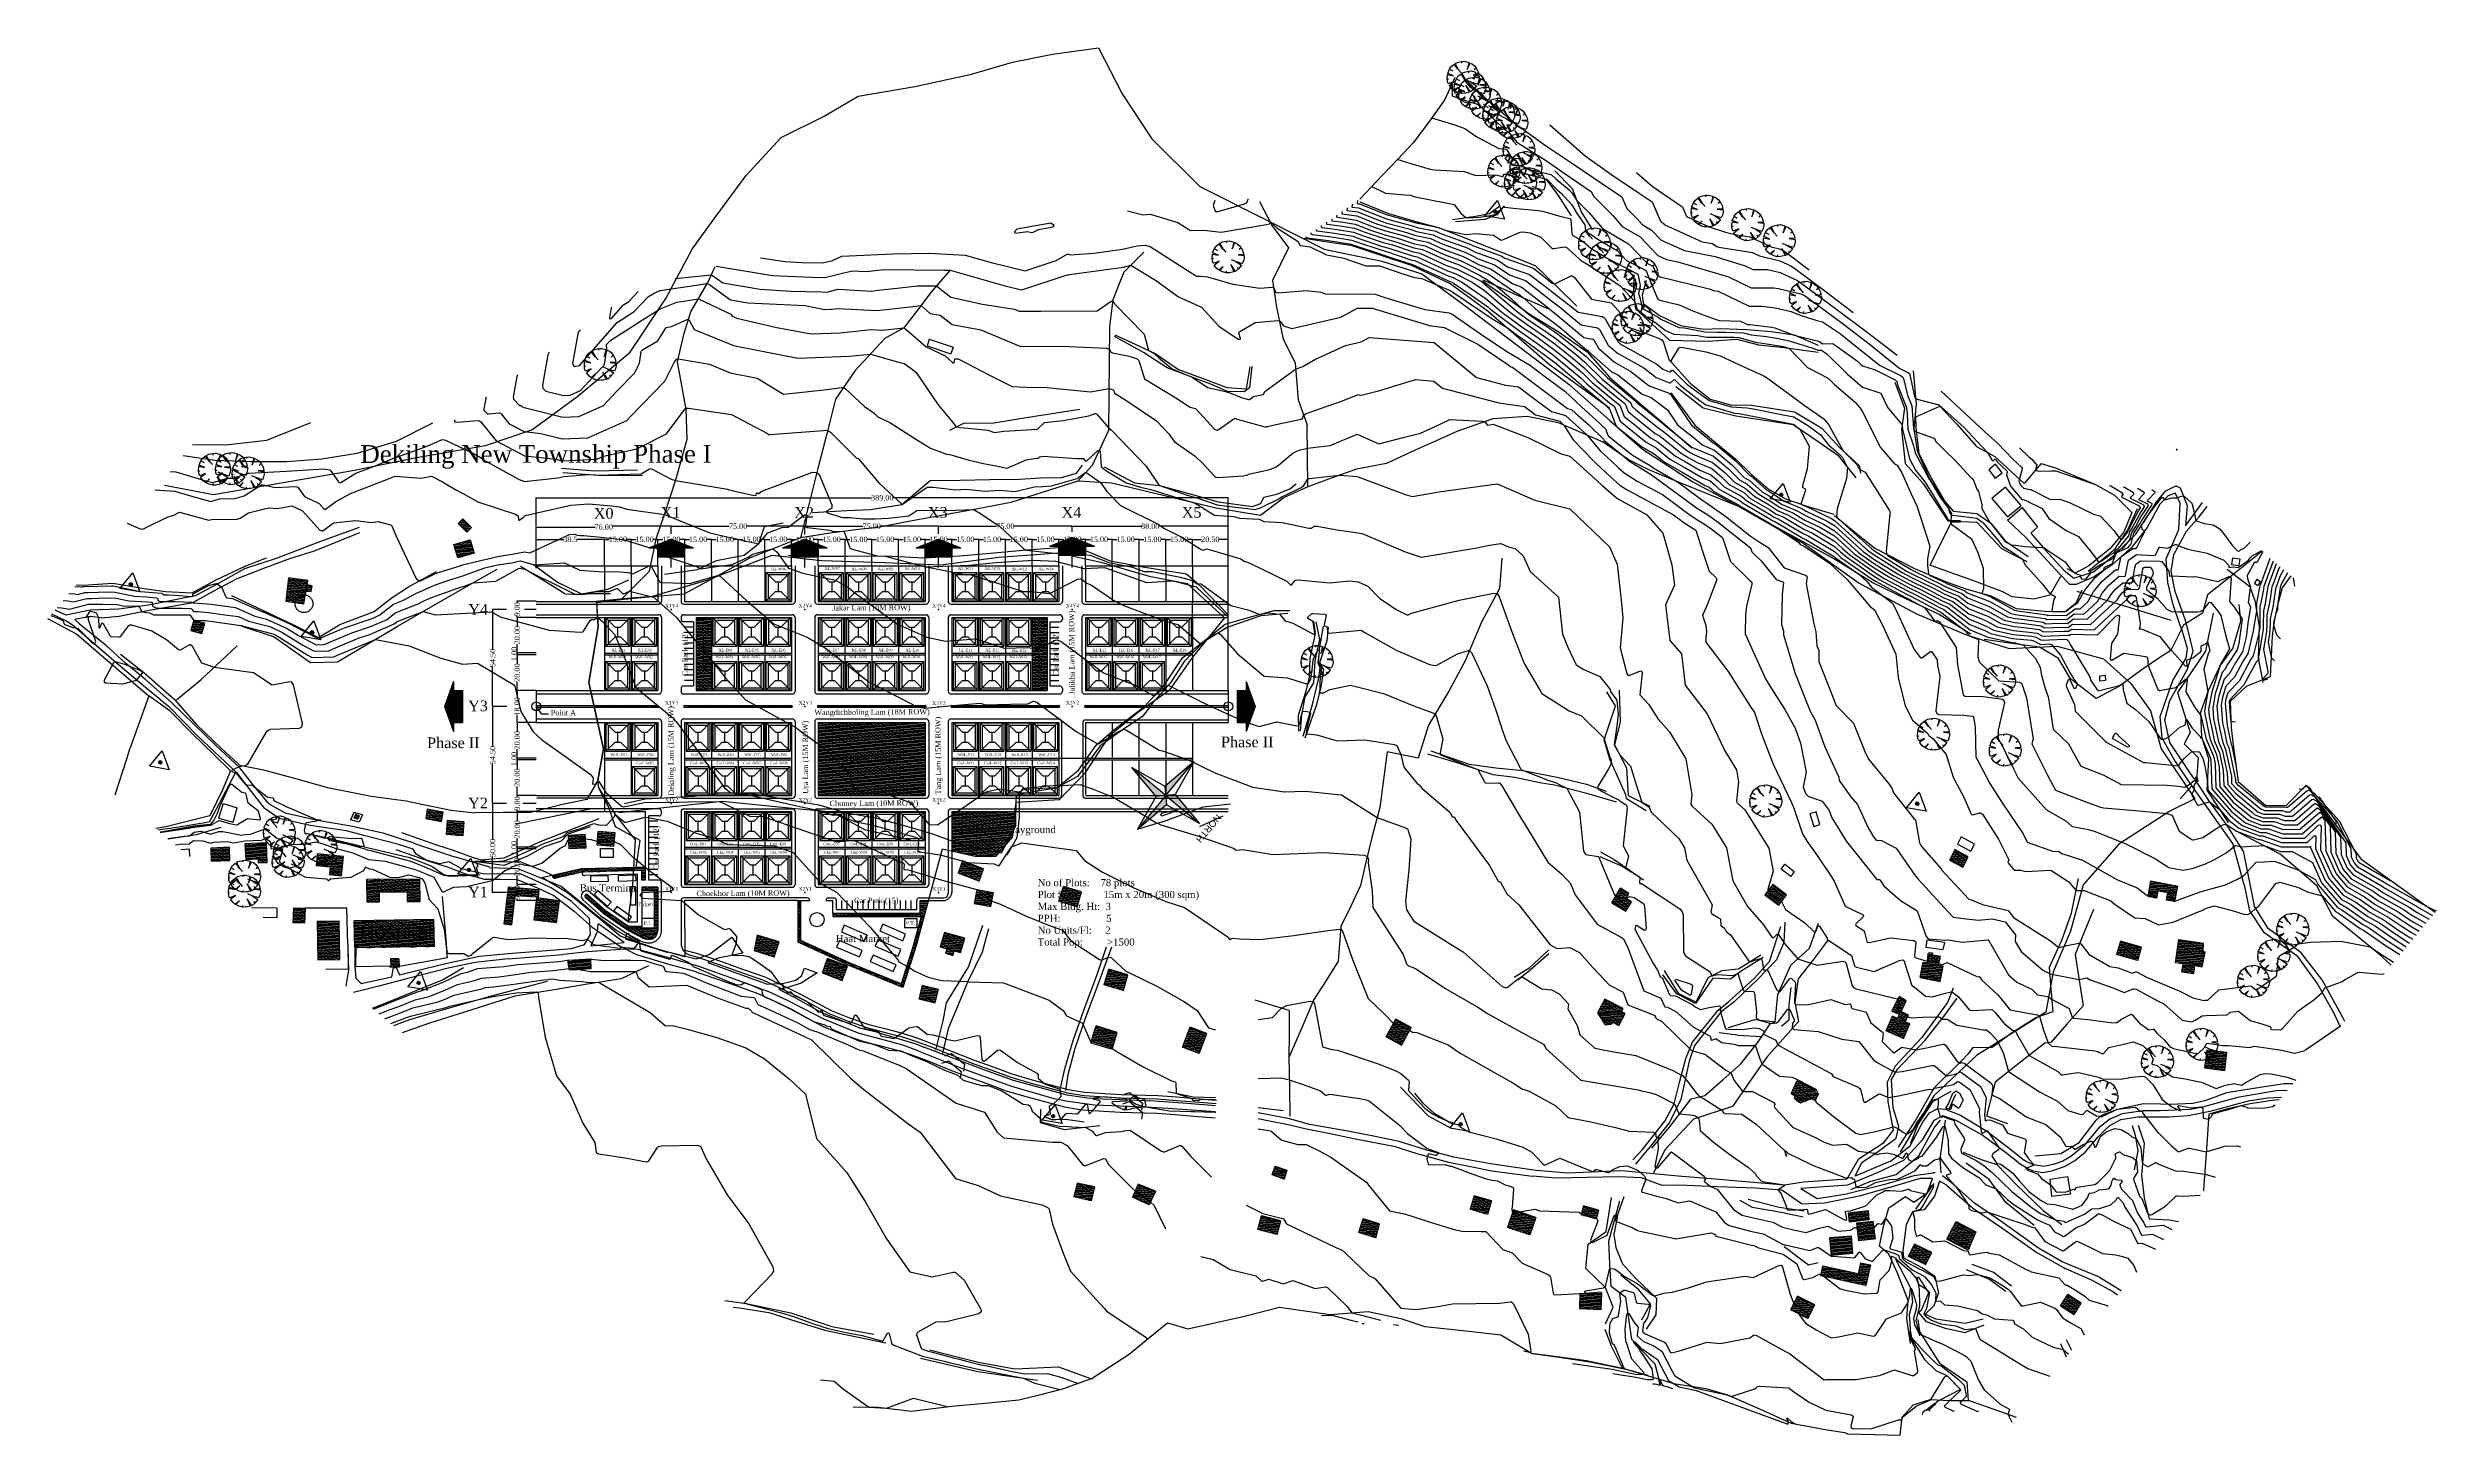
# Model space of a CAD drawing. Extents: x 15746 to 36625, y 87803 to 171760.
# Drawn here: x 17338 to 18678, y 88085 to 88864 of the extents above; entities that cross this region are included whole.
import ezdxf

# ---------------------------------------------------------------- set-up
doc = ezdxf.new("R2010")
doc.units = 0
doc.header["$LTSCALE"] = 5
doc.header["$MEASUREMENT"] = 0
doc.linetypes.add('A_CONTINUOUS_LINE', pattern=[0])
for name, color, linetype in [('BOUNDARY', 7, 'FENCELINE2'), ('CONTOUR', 254, 'Continuous'), ('Demarcation', 7, 'Continuous'), ('EXISTING BUILDING', 21, 'Continuous'), ('EXISTING ROAD', 25, 'Continuous'), ('FENCE & GATE', 7, 'Continuous'), ('Hatch2', 254, 'Continuous'), ('NewBuilding', 7, 'Continuous'), ('Phase1', 7, 'Continuous'), ('RELIEF', 255, 'Continuous'), ('STREAM & RIVER FRONT', 161, 'Continuous'), ('SURVEY', 7, 'A_CONTINUOUS_LINE'), ('text', 7, 'Continuous'), ('TREES & VEGETN', 72, 'Continuous')]:
    doc.layers.add(name, color=color, linetype=linetype)
doc.styles.get("Standard").update_dxf_attribs({"font": 'TIMES.TTF', "height": 3})
doc.linetypes.add('FENCELINE2', pattern='A,0.25,-0.1,[132,ltypeshp.shx,S=0.1,R=0,X=-0.1,Y=0],-0.1,1', length=1.45)
doc.dimstyles.get("Standard").update_dxf_attribs({"dimtxt": 0.2, "dimasz": 0.3, "dimexe": 0.18, "dimexo": 0.0625, "dimgap": 0.09, "dimtad": 0, "dimzin": 0, "dimdsep": 46, "dimtxsty": 'Standard', "dimblk": 'DOT', "dimcen": 0.09, "dimadec": 0, "dimazin": 0, "dimtfac": 1, "dimtofl": 0, "dimtmove": 2, "dimatfit": 2, "dimfxl": 1, "dimtolj": 1, "dimtzin": 0, "dimarcsym": 0})
pattern_1 = [(5.3223326, (-52627.4863, 31781.70936), (-0.0579741825, 0.6223053866), [])]

# ---------------------------------------------------------------- blocks, each defined once
blk = doc.blocks.new('S076')
at = {"color": 0}
for p, q in [((-0.5, 0.04), (-0.48, 0.13)), ((-0.5, -0.04), (-0.5, 0.04)), ((-0.48, 0.13), (-0.45, 0.21)), ((-0.48, 0.13), (-0.4, 0.12)), ((-0.45, 0.21), (-0.43, 0.25)), ((-0.43, 0.25), (-0.37, 0.33)), ((-0.37, 0.33), (-0.25, 0.2)), ((-0.35, 0.36), (-0.29, 0.41)), ((-0.25, 0.2), (-0.35, 0.36)), ((-0.29, 0.41), (-0.21, 0.45)), ((-0.21, 0.45), (-0.12, 0.48)), ((-0.12, 0.48), (-0.04, 0.28)), ((-0.04, 0.28), (-0.07, 0.49)), ((-0.07, 0.49), (0.08, 0.49)), ((-0.04, 0.28), (0, 0.14)), ((0.07, 0.43), (0.08, 0.49)), ((0.08, 0.49), (0.2, 0.47)), ((0.2, 0.47), (0.13, 0.22)), ((0.13, 0.22), (0.24, 0.44)), ((0.24, 0.44), (0.32, 0.38)), ((0.32, 0.38), (0.35, 0.35)), ((0.49, 0.07), (0.33, 0.08)), ((0.33, 0.08), (0.5, 0.05)), ((0.35, 0.35), (0.42, 0.28)), ((0.42, 0.28), (0.37, 0.25)), ((0.42, 0.28), (0.47, 0.17)), ((0.47, 0.17), (0.49, 0.07)), ((0.5, 0.05), (0.5, -0.04)), ((-0.48, -0.12), (-0.5, -0.04)), ((-0.27, -0.06), (-0.48, -0.12)), ((-0.47, -0.16), (-0.27, -0.06)), ((-0.41, -0.29), (-0.47, -0.16)), ((-0.35, -0.35), (-0.41, -0.29)), ((-0.35, -0.35), (-0.31, -0.32)), ((-0.25, -0.43), (-0.35, -0.35)), ((-0.17, -0.47), (-0.25, -0.43)), ((-0.09, -0.26), (-0.17, -0.47)), ((-0.13, -0.48), (-0.09, -0.32)), ((-0.02, -0.5), (-0.13, -0.48)), ((-0.09, -0.26), (-0.07, -0.14)), ((-0.09, -0.32), (-0.09, -0.26)), ((0.07, -0.49), (-0.02, -0.5)), ((0.07, -0.49), (0.05, -0.38)), ((0.21, -0.45), (0.07, -0.49)), ((0.24, -0.43), (0.15, -0.26)), ((0.15, -0.26), (0.21, -0.45)), ((0.35, -0.35), (0.24, -0.43)), ((0.47, -0.17), (0.28, -0.13)), ((0.28, -0.13), (0.45, -0.22)), ((0.35, -0.35), (0.33, -0.32)), ((0.41, -0.29), (0.35, -0.35)), ((0.45, -0.22), (0.41, -0.29)), ((0.48, -0.13), (0.47, -0.17)), ((0.5, -0.04), (0.48, -0.13))]:
    blk.add_line(p, q, dxfattribs=at)
blk = doc.blocks.new('001')
at = {"color": 0}
for p, q in [((-0.5, -0.25), (-0.35, 0)), ((-0.35, 0), (0.35, 0)), ((0.35, 0), (0.5, -0.25))]:
    blk.add_line(p, q, dxfattribs=at)
blk = doc.blocks.new('S022')
at = {"color": 0}
for p, q in [((-0.498, -0.286), (0.002, 0.584)), ((-0.078, 0.004), (0.062, 0.064)), ((-0.078, 0.004), (-0.068, 0.034)), ((-0.068, -0.026), (-0.078, 0.004)), ((0.082, 0.004), (-0.078, 0.004)), ((0.062, -0.056), (-0.078, 0.004)), ((-0.068, 0.034), (-0.058, 0.064)), ((0.002, 0.084), (-0.058, -0.056)), ((-0.058, 0.064), (-0.028, 0.074)), ((0.002, -0.076), (-0.058, 0.064)), ((-0.058, 0.064), (0.062, 0.064)), ((-0.058, -0.056), (-0.058, 0.064)), ((-0.058, 0.064), (0.082, 0.004)), ((0.082, 0.004), (-0.058, -0.056)), ((-0.028, 0.074), (0.002, 0.084)), ((0.002, 0.584), (0.502, -0.286)), ((0.002, 0.084), (0.032, 0.074)), ((0.002, -0.076), (0.002, 0.084)), ((0.062, -0.056), (0.002, 0.084)), ((0.062, 0.064), (0.002, -0.076)), ((0.032, 0.074), (0.062, 0.064)), ((0.062, 0.064), (0.072, 0.034)), ((0.062, 0.064), (0.062, -0.056)), ((0.072, 0.034), (0.082, 0.004)), ((0.082, 0.004), (0.072, -0.026)), ((0.502, -0.286), (-0.498, -0.286)), ((-0.058, -0.056), (-0.068, -0.026)), ((-0.028, -0.066), (-0.058, -0.056)), ((-0.058, -0.056), (0.062, -0.056)), ((0.002, -0.076), (-0.028, -0.066)), ((0.032, -0.066), (0.002, -0.076)), ((0.062, -0.056), (0.032, -0.066)), ((0.072, -0.026), (0.062, -0.056))]:
    blk.add_line(p, q, dxfattribs=at)
blk = doc.blocks.new('_Dot')
at = {"color": 0, "linetype": 'ByBlock', "lineweight": -2}
blk.add_line((-0.5, 0), (-1, 0), dxfattribs=at)
at = {"color": 0, "linetype": 'ByBlock', "const_width": 0.5}
blk.add_lwpolyline([(-0.25, 0, 1), (0.25, 0, 1)], format="xyb", close=True, dxfattribs=at)
blk = doc.blocks.new('*D5')
at = {"layer": 'Defpoints', "color": 0}
for p in [(17665.2, 88588.3), (17650.2, 88573.5), (17665.2, 88573.5)]:
    blk.add_point(p, dxfattribs=at)
at = {"layer": 'Demarcation', "color": 0, "lineweight": -2}
for p, q in [((17650.2, 88573.6), (17650.2, 88588.5)), ((17650.5, 88588.3), (17652.9, 88588.3)), ((17664.9, 88588.3), (17662.4, 88588.3)), ((17665.2, 88573.6), (17665.2, 88588.5))]:
    blk.add_line(p, q, dxfattribs=at)
at = {"layer": 'Demarcation', "color": 0, "lineweight": -2, "xscale": 0.3000000000000001, "yscale": 0.3000000000000001, "zscale": 0.3000000000000001, "rotation": 180}
blk.add_blockref('_Dot', (17650.2, 88588.3), dxfattribs=at)
at = {"layer": 'Demarcation', "color": 0, "lineweight": -2, "xscale": 0.3000000000000001, "yscale": 0.3000000000000001, "zscale": 0.3000000000000001}
blk.add_blockref('_Dot', (17665.2, 88588.3), dxfattribs=at)
at = {"layer": 'Demarcation', "color": 0, "insert": (17657.7, 88588.3), "char_height": 3, "attachment_point": 5}
blk.add_mtext('\\A1;15.00', dxfattribs=at)
blk = doc.blocks.new('*D6')
at = {"layer": 'Defpoints', "color": 0}
for p in [(17680.2, 88588.3), (17665.2, 88573.5), (17680.2, 88573.5)]:
    blk.add_point(p, dxfattribs=at)
at = {"layer": 'Demarcation', "color": 0, "lineweight": -2}
for p, q in [((17665.2, 88573.6), (17665.2, 88588.5)), ((17665.5, 88588.3), (17667.9, 88588.3)), ((17679.9, 88588.3), (17677.4, 88588.3)), ((17680.2, 88573.6), (17680.2, 88588.5))]:
    blk.add_line(p, q, dxfattribs=at)
at = {"layer": 'Demarcation', "color": 0, "lineweight": -2, "xscale": 0.3000000000000001, "yscale": 0.3000000000000001, "zscale": 0.3000000000000001, "rotation": 180}
blk.add_blockref('_Dot', (17665.2, 88588.3), dxfattribs=at)
at = {"layer": 'Demarcation', "color": 0, "lineweight": -2, "xscale": 0.3000000000000001, "yscale": 0.3000000000000001, "zscale": 0.3000000000000001}
blk.add_blockref('_Dot', (17680.2, 88588.3), dxfattribs=at)
at = {"layer": 'Demarcation', "color": 0, "insert": (17672.7, 88588.3), "char_height": 3, "attachment_point": 5}
blk.add_mtext('\\A1;15.00', dxfattribs=at)
blk = doc.blocks.new('*D7')
at = {"layer": 'Defpoints', "color": 0}
for p in [(17695.2, 88588.3), (17680.2, 88573.5), (17695.2, 88573.5)]:
    blk.add_point(p, dxfattribs=at)
at = {"layer": 'Demarcation', "color": 0, "lineweight": -2}
for p, q in [((17680.2, 88573.6), (17680.2, 88588.5)), ((17680.5, 88588.3), (17682.9, 88588.3)), ((17694.9, 88588.3), (17692.4, 88588.3)), ((17695.2, 88573.6), (17695.2, 88588.5))]:
    blk.add_line(p, q, dxfattribs=at)
at = {"layer": 'Demarcation', "color": 0, "lineweight": -2, "xscale": 0.3000000000000001, "yscale": 0.3000000000000001, "zscale": 0.3000000000000001, "rotation": 180}
blk.add_blockref('_Dot', (17680.2, 88588.3), dxfattribs=at)
at = {"layer": 'Demarcation', "color": 0, "lineweight": -2, "xscale": 0.3000000000000001, "yscale": 0.3000000000000001, "zscale": 0.3000000000000001}
blk.add_blockref('_Dot', (17695.2, 88588.3), dxfattribs=at)
at = {"layer": 'Demarcation', "color": 0, "insert": (17687.7, 88588.3), "char_height": 3, "attachment_point": 5}
blk.add_mtext('\\A1;15.00', dxfattribs=at)
blk = doc.blocks.new('*D8')
at = {"layer": 'Defpoints', "color": 0}
for p in [(17710.2, 88588.3), (17695.2, 88573.5), (17710.2, 88573.5)]:
    blk.add_point(p, dxfattribs=at)
at = {"layer": 'Demarcation', "color": 0, "lineweight": -2}
for p, q in [((17695.2, 88573.6), (17695.2, 88588.5)), ((17695.5, 88588.3), (17697.9, 88588.3)), ((17709.9, 88588.3), (17707.4, 88588.3)), ((17710.2, 88573.6), (17710.2, 88588.5))]:
    blk.add_line(p, q, dxfattribs=at)
at = {"layer": 'Demarcation', "color": 0, "lineweight": -2, "xscale": 0.3000000000000001, "yscale": 0.3000000000000001, "zscale": 0.3000000000000001, "rotation": 180}
blk.add_blockref('_Dot', (17695.2, 88588.3), dxfattribs=at)
at = {"layer": 'Demarcation', "color": 0, "lineweight": -2, "xscale": 0.3000000000000001, "yscale": 0.3000000000000001, "zscale": 0.3000000000000001}
blk.add_blockref('_Dot', (17710.2, 88588.3), dxfattribs=at)
at = {"layer": 'Demarcation', "color": 0, "insert": (17702.7, 88588.3), "char_height": 3, "attachment_point": 5}
blk.add_mtext('\\A1;15.00', dxfattribs=at)
blk = doc.blocks.new('*D9')
at = {"layer": 'Defpoints', "color": 0}
for p in [(17725.2, 88588.3), (17710.2, 88573.5), (17725.2, 88573.5)]:
    blk.add_point(p, dxfattribs=at)
at = {"layer": 'Demarcation', "color": 0, "lineweight": -2}
for p, q in [((17710.2, 88573.6), (17710.2, 88588.5)), ((17710.5, 88588.3), (17712.9, 88588.3)), ((17724.9, 88588.3), (17722.4, 88588.3)), ((17725.2, 88573.6), (17725.2, 88588.5))]:
    blk.add_line(p, q, dxfattribs=at)
at = {"layer": 'Demarcation', "color": 0, "lineweight": -2, "xscale": 0.3000000000000001, "yscale": 0.3000000000000001, "zscale": 0.3000000000000001, "rotation": 180}
blk.add_blockref('_Dot', (17710.2, 88588.3), dxfattribs=at)
at = {"layer": 'Demarcation', "color": 0, "lineweight": -2, "xscale": 0.3000000000000001, "yscale": 0.3000000000000001, "zscale": 0.3000000000000001}
blk.add_blockref('_Dot', (17725.2, 88588.3), dxfattribs=at)
at = {"layer": 'Demarcation', "color": 0, "insert": (17717.7, 88588.3), "char_height": 3, "attachment_point": 5}
blk.add_mtext('\\A1;15.00', dxfattribs=at)
blk = doc.blocks.new('*D10')
at = {"layer": 'Defpoints', "color": 0}
for p in [(17740.2, 88588.3), (17725.2, 88573.5), (17740.2, 88573.5)]:
    blk.add_point(p, dxfattribs=at)
at = {"layer": 'Demarcation', "color": 0, "lineweight": -2}
for p, q in [((17725.2, 88573.6), (17725.2, 88588.5)), ((17725.5, 88588.3), (17727.9, 88588.3)), ((17739.9, 88588.3), (17737.4, 88588.3)), ((17740.2, 88573.6), (17740.2, 88588.5))]:
    blk.add_line(p, q, dxfattribs=at)
at = {"layer": 'Demarcation', "color": 0, "lineweight": -2, "xscale": 0.3000000000000001, "yscale": 0.3000000000000001, "zscale": 0.3000000000000001, "rotation": 180}
blk.add_blockref('_Dot', (17725.2, 88588.3), dxfattribs=at)
at = {"layer": 'Demarcation', "color": 0, "lineweight": -2, "xscale": 0.3000000000000001, "yscale": 0.3000000000000001, "zscale": 0.3000000000000001}
blk.add_blockref('_Dot', (17740.2, 88588.3), dxfattribs=at)
at = {"layer": 'Demarcation', "color": 0, "insert": (17732.7, 88588.3), "char_height": 3, "attachment_point": 5}
blk.add_mtext('\\A1;15.00', dxfattribs=at)
blk = doc.blocks.new('*D11')
at = {"layer": 'Defpoints', "color": 0}
for p in [(17755.2, 88588.3), (17740.2, 88573.5), (17755.2, 88573.5)]:
    blk.add_point(p, dxfattribs=at)
at = {"layer": 'Demarcation', "color": 0, "lineweight": -2}
for p, q in [((17740.2, 88573.6), (17740.2, 88588.5)), ((17740.5, 88588.3), (17742.9, 88588.3)), ((17754.9, 88588.3), (17752.4, 88588.3)), ((17755.2, 88573.6), (17755.2, 88588.5))]:
    blk.add_line(p, q, dxfattribs=at)
at = {"layer": 'Demarcation', "color": 0, "lineweight": -2, "xscale": 0.3000000000000001, "yscale": 0.3000000000000001, "zscale": 0.3000000000000001, "rotation": 180}
blk.add_blockref('_Dot', (17740.2, 88588.3), dxfattribs=at)
at = {"layer": 'Demarcation', "color": 0, "lineweight": -2, "xscale": 0.3000000000000001, "yscale": 0.3000000000000001, "zscale": 0.3000000000000001}
blk.add_blockref('_Dot', (17755.2, 88588.3), dxfattribs=at)
at = {"layer": 'Demarcation', "color": 0, "insert": (17747.7, 88588.3), "char_height": 3, "attachment_point": 5}
blk.add_mtext('\\A1;15.00', dxfattribs=at)
blk = doc.blocks.new('*D12')
at = {"layer": 'Defpoints', "color": 0}
for p in [(17800.2, 88588.3), (17785.2, 88573.5), (17800.2, 88573.5)]:
    blk.add_point(p, dxfattribs=at)
at = {"layer": 'Demarcation', "color": 0, "lineweight": -2}
for p, q in [((17785.2, 88573.6), (17785.2, 88588.5)), ((17785.5, 88588.3), (17787.9, 88588.3)), ((17799.9, 88588.3), (17797.4, 88588.3)), ((17800.2, 88573.6), (17800.2, 88588.5))]:
    blk.add_line(p, q, dxfattribs=at)
at = {"layer": 'Demarcation', "color": 0, "lineweight": -2, "xscale": 0.3000000000000001, "yscale": 0.3000000000000001, "zscale": 0.3000000000000001, "rotation": 180}
blk.add_blockref('_Dot', (17785.2, 88588.3), dxfattribs=at)
at = {"layer": 'Demarcation', "color": 0, "lineweight": -2, "xscale": 0.3000000000000001, "yscale": 0.3000000000000001, "zscale": 0.3000000000000001}
blk.add_blockref('_Dot', (17800.2, 88588.3), dxfattribs=at)
at = {"layer": 'Demarcation', "color": 0, "insert": (17792.7, 88588.3), "char_height": 3, "attachment_point": 5}
blk.add_mtext('\\A1;15.00', dxfattribs=at)
blk = doc.blocks.new('*D13')
at = {"layer": 'Defpoints', "color": 0}
for p in [(17815.2, 88588.3), (17800.2, 88573.5), (17815.2, 88573.5)]:
    blk.add_point(p, dxfattribs=at)
at = {"layer": 'Demarcation', "color": 0, "lineweight": -2}
for p, q in [((17800.2, 88573.6), (17800.2, 88588.5)), ((17800.5, 88588.3), (17802.9, 88588.3)), ((17814.9, 88588.3), (17812.4, 88588.3)), ((17815.2, 88573.6), (17815.2, 88588.5))]:
    blk.add_line(p, q, dxfattribs=at)
at = {"layer": 'Demarcation', "color": 0, "lineweight": -2, "xscale": 0.3000000000000001, "yscale": 0.3000000000000001, "zscale": 0.3000000000000001, "rotation": 180}
blk.add_blockref('_Dot', (17800.2, 88588.3), dxfattribs=at)
at = {"layer": 'Demarcation', "color": 0, "lineweight": -2, "xscale": 0.3000000000000001, "yscale": 0.3000000000000001, "zscale": 0.3000000000000001}
blk.add_blockref('_Dot', (17815.2, 88588.3), dxfattribs=at)
at = {"layer": 'Demarcation', "color": 0, "insert": (17807.7, 88588.3), "char_height": 3, "attachment_point": 5}
blk.add_mtext('\\A1;15.00', dxfattribs=at)
blk = doc.blocks.new('*D14')
at = {"layer": 'Defpoints', "color": 0}
for p in [(17830.2, 88588.3), (17815.2, 88573.5), (17830.2, 88573.5)]:
    blk.add_point(p, dxfattribs=at)
at = {"layer": 'Demarcation', "color": 0, "lineweight": -2}
for p, q in [((17815.2, 88573.6), (17815.2, 88588.5)), ((17815.5, 88588.3), (17817.9, 88588.3)), ((17829.9, 88588.3), (17827.4, 88588.3)), ((17830.2, 88573.6), (17830.2, 88588.5))]:
    blk.add_line(p, q, dxfattribs=at)
at = {"layer": 'Demarcation', "color": 0, "lineweight": -2, "xscale": 0.3000000000000001, "yscale": 0.3000000000000001, "zscale": 0.3000000000000001, "rotation": 180}
blk.add_blockref('_Dot', (17815.2, 88588.3), dxfattribs=at)
at = {"layer": 'Demarcation', "color": 0, "lineweight": -2, "xscale": 0.3000000000000001, "yscale": 0.3000000000000001, "zscale": 0.3000000000000001}
blk.add_blockref('_Dot', (17830.2, 88588.3), dxfattribs=at)
at = {"layer": 'Demarcation', "color": 0, "insert": (17822.7, 88588.3), "char_height": 3, "attachment_point": 5}
blk.add_mtext('\\A1;15.00', dxfattribs=at)
blk = doc.blocks.new('*D15')
at = {"layer": 'Defpoints', "color": 0}
for p in [(17845.2, 88588.3), (17830.2, 88573.5), (17845.2, 88573.5)]:
    blk.add_point(p, dxfattribs=at)
at = {"layer": 'Demarcation', "color": 0, "lineweight": -2}
for p, q in [((17830.2, 88573.6), (17830.2, 88588.5)), ((17830.5, 88588.3), (17832.9, 88588.3)), ((17844.9, 88588.3), (17842.4, 88588.3)), ((17845.2, 88573.6), (17845.2, 88588.5))]:
    blk.add_line(p, q, dxfattribs=at)
at = {"layer": 'Demarcation', "color": 0, "lineweight": -2, "xscale": 0.3000000000000001, "yscale": 0.3000000000000001, "zscale": 0.3000000000000001, "rotation": 180}
blk.add_blockref('_Dot', (17830.2, 88588.3), dxfattribs=at)
at = {"layer": 'Demarcation', "color": 0, "lineweight": -2, "xscale": 0.3000000000000001, "yscale": 0.3000000000000001, "zscale": 0.3000000000000001}
blk.add_blockref('_Dot', (17845.2, 88588.3), dxfattribs=at)
at = {"layer": 'Demarcation', "color": 0, "insert": (17837.7, 88588.3), "char_height": 3, "attachment_point": 5}
blk.add_mtext('\\A1;15.00', dxfattribs=at)
blk = doc.blocks.new('*D16')
at = {"layer": 'Defpoints', "color": 0}
for p in [(17860.2, 88588.3), (17845.2, 88573.5), (17860.2, 88573.5)]:
    blk.add_point(p, dxfattribs=at)
at = {"layer": 'Demarcation', "color": 0, "lineweight": -2}
for p, q in [((17845.2, 88573.6), (17845.2, 88588.5)), ((17845.5, 88588.3), (17847.9, 88588.3)), ((17859.9, 88588.3), (17857.4, 88588.3)), ((17860.2, 88573.6), (17860.2, 88588.5))]:
    blk.add_line(p, q, dxfattribs=at)
at = {"layer": 'Demarcation', "color": 0, "lineweight": -2, "xscale": 0.3000000000000001, "yscale": 0.3000000000000001, "zscale": 0.3000000000000001, "rotation": 180}
blk.add_blockref('_Dot', (17845.2, 88588.3), dxfattribs=at)
at = {"layer": 'Demarcation', "color": 0, "lineweight": -2, "xscale": 0.3000000000000001, "yscale": 0.3000000000000001, "zscale": 0.3000000000000001}
blk.add_blockref('_Dot', (17860.2, 88588.3), dxfattribs=at)
at = {"layer": 'Demarcation', "color": 0, "insert": (17852.7, 88588.3), "char_height": 3, "attachment_point": 5}
blk.add_mtext('\\A1;15.00', dxfattribs=at)
blk = doc.blocks.new('*D17')
at = {"layer": 'Defpoints', "color": 0}
for p in [(17875.2, 88588.3), (17860.2, 88573.5), (17875.2, 88573.5)]:
    blk.add_point(p, dxfattribs=at)
at = {"layer": 'Demarcation', "color": 0, "lineweight": -2}
for p, q in [((17860.2, 88573.6), (17860.2, 88588.5)), ((17860.5, 88588.3), (17862.9, 88588.3)), ((17874.9, 88588.3), (17872.4, 88588.3)), ((17875.2, 88573.6), (17875.2, 88588.5))]:
    blk.add_line(p, q, dxfattribs=at)
at = {"layer": 'Demarcation', "color": 0, "lineweight": -2, "xscale": 0.3000000000000001, "yscale": 0.3000000000000001, "zscale": 0.3000000000000001, "rotation": 180}
blk.add_blockref('_Dot', (17860.2, 88588.3), dxfattribs=at)
at = {"layer": 'Demarcation', "color": 0, "lineweight": -2, "xscale": 0.3000000000000001, "yscale": 0.3000000000000001, "zscale": 0.3000000000000001}
blk.add_blockref('_Dot', (17875.2, 88588.3), dxfattribs=at)
at = {"layer": 'Demarcation', "color": 0, "insert": (17867.7, 88588.3), "char_height": 3, "attachment_point": 5}
blk.add_mtext('\\A1;15.00', dxfattribs=at)
blk = doc.blocks.new('*D18')
at = {"layer": 'Defpoints', "color": 0}
for p in [(17890.2, 88588.3), (17875.2, 88573.5), (17890.2, 88573.5)]:
    blk.add_point(p, dxfattribs=at)
at = {"layer": 'Demarcation', "color": 0, "lineweight": -2}
for p, q in [((17875.2, 88573.6), (17875.2, 88588.5)), ((17875.5, 88588.3), (17877.9, 88588.3)), ((17889.9, 88588.3), (17887.4, 88588.3)), ((17890.2, 88573.6), (17890.2, 88588.5))]:
    blk.add_line(p, q, dxfattribs=at)
at = {"layer": 'Demarcation', "color": 0, "lineweight": -2, "xscale": 0.3000000000000001, "yscale": 0.3000000000000001, "zscale": 0.3000000000000001, "rotation": 180}
blk.add_blockref('_Dot', (17875.2, 88588.3), dxfattribs=at)
at = {"layer": 'Demarcation', "color": 0, "lineweight": -2, "xscale": 0.3000000000000001, "yscale": 0.3000000000000001, "zscale": 0.3000000000000001}
blk.add_blockref('_Dot', (17890.2, 88588.3), dxfattribs=at)
at = {"layer": 'Demarcation', "color": 0, "insert": (17882.7, 88588.3), "char_height": 3, "attachment_point": 5}
blk.add_mtext('\\A1;15.00', dxfattribs=at)
blk = doc.blocks.new('*D19')
at = {"layer": 'Defpoints', "color": 0}
for p in [(17905.2, 88588.3), (17890.2, 88573.5), (17905.2, 88573.5)]:
    blk.add_point(p, dxfattribs=at)
at = {"layer": 'Demarcation', "color": 0, "lineweight": -2}
for p, q in [((17890.2, 88573.6), (17890.2, 88588.5)), ((17890.5, 88588.3), (17892.9, 88588.3)), ((17904.9, 88588.3), (17902.4, 88588.3)), ((17905.2, 88573.6), (17905.2, 88588.5))]:
    blk.add_line(p, q, dxfattribs=at)
at = {"layer": 'Demarcation', "color": 0, "lineweight": -2, "xscale": 0.3000000000000001, "yscale": 0.3000000000000001, "zscale": 0.3000000000000001, "rotation": 180}
blk.add_blockref('_Dot', (17890.2, 88588.3), dxfattribs=at)
at = {"layer": 'Demarcation', "color": 0, "lineweight": -2, "xscale": 0.3000000000000001, "yscale": 0.3000000000000001, "zscale": 0.3000000000000001}
blk.add_blockref('_Dot', (17905.2, 88588.3), dxfattribs=at)
at = {"layer": 'Demarcation', "color": 0, "insert": (17897.7, 88588.3), "char_height": 3, "attachment_point": 5}
blk.add_mtext('\\A1;15.00', dxfattribs=at)
blk = doc.blocks.new('*D20')
at = {"layer": 'Defpoints', "color": 0}
for p in [(17920.2, 88588.3), (17905.2, 88573.5), (17920.2, 88573.5)]:
    blk.add_point(p, dxfattribs=at)
at = {"layer": 'Demarcation', "color": 0, "lineweight": -2}
for p, q in [((17905.2, 88573.6), (17905.2, 88588.5)), ((17905.5, 88588.3), (17907.9, 88588.3)), ((17919.9, 88588.3), (17917.4, 88588.3)), ((17920.2, 88573.6), (17920.2, 88588.5))]:
    blk.add_line(p, q, dxfattribs=at)
at = {"layer": 'Demarcation', "color": 0, "lineweight": -2, "xscale": 0.3000000000000001, "yscale": 0.3000000000000001, "zscale": 0.3000000000000001, "rotation": 180}
blk.add_blockref('_Dot', (17905.2, 88588.3), dxfattribs=at)
at = {"layer": 'Demarcation', "color": 0, "lineweight": -2, "xscale": 0.3000000000000001, "yscale": 0.3000000000000001, "zscale": 0.3000000000000001}
blk.add_blockref('_Dot', (17920.2, 88588.3), dxfattribs=at)
at = {"layer": 'Demarcation', "color": 0, "insert": (17912.7, 88588.3), "char_height": 3, "attachment_point": 5}
blk.add_mtext('\\A1;15.00', dxfattribs=at)
blk = doc.blocks.new('*D21')
at = {"layer": 'Defpoints', "color": 0}
for p in [(17935.2, 88588.3), (17920.2, 88573.5), (17935.2, 88573.5)]:
    blk.add_point(p, dxfattribs=at)
at = {"layer": 'Demarcation', "color": 0, "lineweight": -2}
for p, q in [((17920.2, 88573.6), (17920.2, 88588.5)), ((17920.5, 88588.3), (17922.9, 88588.3)), ((17934.9, 88588.3), (17932.4, 88588.3)), ((17935.2, 88573.6), (17935.2, 88588.5))]:
    blk.add_line(p, q, dxfattribs=at)
at = {"layer": 'Demarcation', "color": 0, "lineweight": -2, "xscale": 0.3000000000000001, "yscale": 0.3000000000000001, "zscale": 0.3000000000000001, "rotation": 180}
blk.add_blockref('_Dot', (17920.2, 88588.3), dxfattribs=at)
at = {"layer": 'Demarcation', "color": 0, "lineweight": -2, "xscale": 0.3000000000000001, "yscale": 0.3000000000000001, "zscale": 0.3000000000000001}
blk.add_blockref('_Dot', (17935.2, 88588.3), dxfattribs=at)
at = {"layer": 'Demarcation', "color": 0, "insert": (17927.7, 88588.3), "char_height": 3, "attachment_point": 5}
blk.add_mtext('\\A1;15.00', dxfattribs=at)
blk = doc.blocks.new('*D22')
at = {"layer": 'Defpoints', "color": 0}
for p in [(17950.2, 88588.3), (17935.2, 88573.5), (17950.2, 88573.5)]:
    blk.add_point(p, dxfattribs=at)
at = {"layer": 'Demarcation', "color": 0, "lineweight": -2}
for p, q in [((17935.2, 88573.6), (17935.2, 88588.5)), ((17935.5, 88588.3), (17937.9, 88588.3)), ((17949.9, 88588.3), (17947.4, 88588.3)), ((17950.2, 88573.6), (17950.2, 88588.5))]:
    blk.add_line(p, q, dxfattribs=at)
at = {"layer": 'Demarcation', "color": 0, "lineweight": -2, "xscale": 0.3000000000000001, "yscale": 0.3000000000000001, "zscale": 0.3000000000000001, "rotation": 180}
blk.add_blockref('_Dot', (17935.2, 88588.3), dxfattribs=at)
at = {"layer": 'Demarcation', "color": 0, "lineweight": -2, "xscale": 0.3000000000000001, "yscale": 0.3000000000000001, "zscale": 0.3000000000000001}
blk.add_blockref('_Dot', (17950.2, 88588.3), dxfattribs=at)
at = {"layer": 'Demarcation', "color": 0, "insert": (17942.7, 88588.3), "char_height": 3, "attachment_point": 5}
blk.add_mtext('\\A1;15.00', dxfattribs=at)
blk = doc.blocks.new('*D23')
at = {"layer": 'Defpoints', "color": 0}
for p in [(17965.2, 88588.3), (17950.2, 88573.5), (17965.2, 88573.5)]:
    blk.add_point(p, dxfattribs=at)
at = {"layer": 'Demarcation', "color": 0, "lineweight": -2}
for p, q in [((17950.2, 88573.6), (17950.2, 88588.5)), ((17950.5, 88588.3), (17952.9, 88588.3)), ((17964.9, 88588.3), (17962.4, 88588.3)), ((17965.2, 88573.6), (17965.2, 88588.5))]:
    blk.add_line(p, q, dxfattribs=at)
at = {"layer": 'Demarcation', "color": 0, "lineweight": -2, "xscale": 0.3000000000000001, "yscale": 0.3000000000000001, "zscale": 0.3000000000000001, "rotation": 180}
blk.add_blockref('_Dot', (17950.2, 88588.3), dxfattribs=at)
at = {"layer": 'Demarcation', "color": 0, "lineweight": -2, "xscale": 0.3000000000000001, "yscale": 0.3000000000000001, "zscale": 0.3000000000000001}
blk.add_blockref('_Dot', (17965.2, 88588.3), dxfattribs=at)
at = {"layer": 'Demarcation', "color": 0, "insert": (17957.7, 88588.3), "char_height": 3, "attachment_point": 5}
blk.add_mtext('\\A1;15.00', dxfattribs=at)
blk = doc.blocks.new('*D24')
at = {"layer": 'Defpoints', "color": 0}
for p in [(17650.2, 88588.3), (17611.9, 88573.5), (17650.2, 88573.5)]:
    blk.add_point(p, dxfattribs=at)
at = {"layer": 'Demarcation', "color": 0, "lineweight": -2}
for p, q in [((17611.9, 88573.6), (17611.9, 88588.5)), ((17612.2, 88588.3), (17627.3, 88588.3)), ((17649.9, 88588.3), (17634.8, 88588.3)), ((17650.2, 88573.6), (17650.2, 88588.5))]:
    blk.add_line(p, q, dxfattribs=at)
at = {"layer": 'Demarcation', "color": 0, "lineweight": -2, "xscale": 0.3000000000000001, "yscale": 0.3000000000000001, "zscale": 0.3000000000000001, "rotation": 180}
blk.add_blockref('_Dot', (17611.9, 88588.3), dxfattribs=at)
at = {"layer": 'Demarcation', "color": 0, "lineweight": -2, "xscale": 0.3000000000000001, "yscale": 0.3000000000000001, "zscale": 0.3000000000000001}
blk.add_blockref('_Dot', (17650.2, 88588.3), dxfattribs=at)
at = {"layer": 'Demarcation', "color": 0, "insert": (17631, 88588.3), "char_height": 3, "attachment_point": 5}
blk.add_mtext('\\A1;38.5', dxfattribs=at)
blk = doc.blocks.new('*D25')
at = {"layer": 'Defpoints', "color": 0}
for p in [(17770.2, 88588.3), (17755.2, 88573.5), (17770.2, 88573.5)]:
    blk.add_point(p, dxfattribs=at)
at = {"layer": 'Demarcation', "color": 0, "lineweight": -2}
for p, q in [((17755.2, 88573.6), (17755.2, 88588.5)), ((17755.5, 88588.3), (17757.9, 88588.3)), ((17769.9, 88588.3), (17767.4, 88588.3)), ((17770.2, 88573.6), (17770.2, 88588.5))]:
    blk.add_line(p, q, dxfattribs=at)
at = {"layer": 'Demarcation', "color": 0, "lineweight": -2, "xscale": 0.3000000000000001, "yscale": 0.3000000000000001, "zscale": 0.3000000000000001, "rotation": 180}
blk.add_blockref('_Dot', (17755.2, 88588.3), dxfattribs=at)
at = {"layer": 'Demarcation', "color": 0, "lineweight": -2, "xscale": 0.3000000000000001, "yscale": 0.3000000000000001, "zscale": 0.3000000000000001}
blk.add_blockref('_Dot', (17770.2, 88588.3), dxfattribs=at)
at = {"layer": 'Demarcation', "color": 0, "insert": (17762.7, 88588.3), "char_height": 3, "attachment_point": 5}
blk.add_mtext('\\A1;15.00', dxfattribs=at)
blk = doc.blocks.new('*D26')
at = {"layer": 'Defpoints', "color": 0}
for p in [(17785.2, 88588.3), (17785.2, 88588.3), (17770.2, 88573.5)]:
    blk.add_point(p, dxfattribs=at)
at = {"layer": 'Demarcation', "color": 0, "lineweight": -2}
for p, q in [((17770.2, 88573.6), (17770.2, 88588.5)), ((17770.5, 88588.3), (17772.9, 88588.3)), ((17784.9, 88588.3), (17782.4, 88588.3)), ((17785.2, 88588.4), (17785.2, 88588.5))]:
    blk.add_line(p, q, dxfattribs=at)
at = {"layer": 'Demarcation', "color": 0, "lineweight": -2, "xscale": 0.3000000000000001, "yscale": 0.3000000000000001, "zscale": 0.3000000000000001, "rotation": 180}
blk.add_blockref('_Dot', (17770.2, 88588.3), dxfattribs=at)
at = {"layer": 'Demarcation', "color": 0, "lineweight": -2, "xscale": 0.3000000000000001, "yscale": 0.3000000000000001, "zscale": 0.3000000000000001}
blk.add_blockref('_Dot', (17785.2, 88588.3), dxfattribs=at)
at = {"layer": 'Demarcation', "color": 0, "insert": (17777.7, 88588.3), "char_height": 3, "attachment_point": 5}
blk.add_mtext('\\A1;15.00', dxfattribs=at)
blk = doc.blocks.new('*D27')
at = {"layer": 'Defpoints', "color": 0}
for p in [(18000.3, 88611.6), (17611.9, 88595.7), (18000.3, 88595.7)]:
    blk.add_point(p, dxfattribs=at)
at = {"layer": 'Demarcation', "color": 0, "lineweight": -2}
for p, q in [((17611.9, 88595.7), (17611.9, 88611.8)), ((17612.2, 88611.6), (17800.1, 88611.6)), ((18000, 88611.6), (17812.1, 88611.6)), ((18000.3, 88595.7), (18000.3, 88611.8))]:
    blk.add_line(p, q, dxfattribs=at)
at = {"layer": 'Demarcation', "color": 0, "lineweight": -2, "xscale": 0.3000000000000001, "yscale": 0.3000000000000001, "zscale": 0.3000000000000001, "rotation": 180}
blk.add_blockref('_Dot', (17611.9, 88611.6), dxfattribs=at)
at = {"layer": 'Demarcation', "color": 0, "lineweight": -2, "xscale": 0.3000000000000001, "yscale": 0.3000000000000001, "zscale": 0.3000000000000001}
blk.add_blockref('_Dot', (18000.3, 88611.6), dxfattribs=at)
at = {"layer": 'Demarcation', "color": 0, "insert": (17806.1, 88611.6), "char_height": 3, "attachment_point": 5}
blk.add_mtext('\\A1;389.00', dxfattribs=at)
blk = doc.blocks.new('*D28')
at = {"layer": 'Defpoints', "color": 0}
for p in [(17980.2, 88588.3), (17965.2, 88573.5), (17980.2, 88573.5)]:
    blk.add_point(p, dxfattribs=at)
at = {"layer": 'Demarcation', "color": 0, "lineweight": -2}
for p, q in [((17965.2, 88573.6), (17965.2, 88588.5)), ((17965.5, 88588.3), (17967.9, 88588.3)), ((17979.9, 88588.3), (17977.4, 88588.3)), ((17980.2, 88573.6), (17980.2, 88588.5))]:
    blk.add_line(p, q, dxfattribs=at)
at = {"layer": 'Demarcation', "color": 0, "lineweight": -2, "xscale": 0.3000000000000001, "yscale": 0.3000000000000001, "zscale": 0.3000000000000001, "rotation": 180}
blk.add_blockref('_Dot', (17965.2, 88588.3), dxfattribs=at)
at = {"layer": 'Demarcation', "color": 0, "lineweight": -2, "xscale": 0.3000000000000001, "yscale": 0.3000000000000001, "zscale": 0.3000000000000001}
blk.add_blockref('_Dot', (17980.2, 88588.3), dxfattribs=at)
at = {"layer": 'Demarcation', "color": 0, "insert": (17972.7, 88588.3), "char_height": 3, "attachment_point": 5}
blk.add_mtext('\\A1;15.00', dxfattribs=at)
blk = doc.blocks.new('*D29')
at = {"layer": 'Defpoints', "color": 0}
for p in [(18000.3, 88588.3), (17980.2, 88573.5), (18000.3, 88573.5)]:
    blk.add_point(p, dxfattribs=at)
at = {"layer": 'Demarcation', "color": 0, "lineweight": -2}
for p, q in [((17980.2, 88573.6), (17980.2, 88588.5)), ((17980.5, 88588.3), (17985.3, 88588.3)), ((18000, 88588.3), (17995.2, 88588.3)), ((18000.3, 88573.6), (18000.3, 88588.5))]:
    blk.add_line(p, q, dxfattribs=at)
at = {"layer": 'Demarcation', "color": 0, "lineweight": -2, "xscale": 0.3000000000000001, "yscale": 0.3000000000000001, "zscale": 0.3000000000000001}
for p, rotation in [((17980.2, 88588.3), 180.0000000002084), ((18000.3, 88588.3), 2.08440831604393e-10)]:
    blk.add_blockref('_Dot', p, dxfattribs=dict(at, rotation=rotation))
at = {"layer": 'Demarcation', "color": 0, "insert": (17990.2, 88588.3), "char_height": 3, "attachment_point": 5}
blk.add_mtext('\\A1;20.50', dxfattribs=at)
blk = doc.blocks.new('*D30')
at = {"layer": 'Defpoints', "color": 0}
for p in [(17601.2, 88523.5), (17611.9, 88523.5), (17611.9, 88503.5)]:
    blk.add_point(p, dxfattribs=at)
at = {"layer": 'Demarcation', "color": 0, "lineweight": -2}
for p, q in [((17611.8, 88523.5), (17601, 88523.5)), ((17601.2, 88523.2), (17601.2, 88518.4)), ((17611.8, 88503.5), (17601, 88503.5)), ((17601.2, 88503.8), (17601.2, 88508.5))]:
    blk.add_line(p, q, dxfattribs=at)
at = {"layer": 'Demarcation', "color": 0, "lineweight": -2, "xscale": 0.3000000000000001, "yscale": 0.3000000000000001, "zscale": 0.3000000000000001}
for p, rotation in [((17601.2, 88523.5), 90), ((17601.2, 88503.5), 270)]:
    blk.add_blockref('_Dot', p, dxfattribs=dict(at, rotation=rotation))
at = {"layer": 'Demarcation', "color": 0, "insert": (17601.2, 88513.5), "char_height": 3, "attachment_point": 5, "rotation": 90}
blk.add_mtext('\\A1;20.00', dxfattribs=at)
blk = doc.blocks.new('*D31')
at = {"layer": 'Defpoints', "color": 0}
for p in [(17601.2, 88524.5), (17611.9, 88524.5), (17611.9, 88523.5)]:
    blk.add_point(p, dxfattribs=at)
at = {"layer": 'Demarcation', "color": 0, "lineweight": -2}
for p, q in [((17611.8, 88524.5), (17601, 88524.5)), ((17611.8, 88523.5), (17601, 88523.5)), ((17601.2, 88523.8), (17601.2, 88524.2))]:
    blk.add_line(p, q, dxfattribs=at)
at = {"layer": 'Demarcation', "color": 0, "lineweight": -2, "xscale": 0.3000000000000001, "yscale": 0.3000000000000001, "zscale": 0.3000000000000001}
for p, rotation in [((17601.2, 88524.5), 90), ((17601.2, 88523.5), 270)]:
    blk.add_blockref('_Dot', p, dxfattribs=dict(at, rotation=rotation))
at = {"layer": 'Demarcation', "color": 0, "insert": (17599.4, 88524), "char_height": 3, "attachment_point": 5, "rotation": 90}
blk.add_mtext('\\A1;1.00', dxfattribs=at)
blk = doc.blocks.new('*D32')
at = {"layer": 'Defpoints', "color": 0}
for p in [(17601.2, 88544.5), (17611.9, 88544.5), (17611.8, 88524.5)]:
    blk.add_point(p, dxfattribs=at)
at = {"layer": 'Demarcation', "color": 0, "lineweight": -2}
for p, q in [((17611.8, 88544.5), (17601, 88544.5)), ((17601.2, 88544.2), (17601.2, 88539.4)), ((17601.2, 88524.8), (17601.2, 88529.5)), ((17611.8, 88524.5), (17601, 88524.5))]:
    blk.add_line(p, q, dxfattribs=at)
at = {"layer": 'Demarcation', "color": 0, "lineweight": -2, "xscale": 0.3000000000000001, "yscale": 0.3000000000000001, "zscale": 0.3000000000000001}
for p, rotation in [((17601.2, 88544.5), 90), ((17601.2, 88524.5), 270)]:
    blk.add_blockref('_Dot', p, dxfattribs=dict(at, rotation=rotation))
at = {"layer": 'Demarcation', "color": 0, "insert": (17601.2, 88534.5), "char_height": 3, "attachment_point": 5, "rotation": 90}
blk.add_mtext('\\A1;20.00', dxfattribs=at)
blk = doc.blocks.new('*D33')
at = {"layer": 'Defpoints', "color": 0}
for p in [(17601.2, 88553.5), (17611.9, 88553.5), (17611.9, 88544.5)]:
    blk.add_point(p, dxfattribs=at)
at = {"layer": 'Demarcation', "color": 0, "lineweight": -2}
for p, q in [((17611.8, 88553.5), (17601, 88553.5)), ((17601.2, 88553.2), (17601.2, 88552.8)), ((17611.8, 88544.5), (17601, 88544.5)), ((17601.2, 88544.8), (17601.2, 88545.2))]:
    blk.add_line(p, q, dxfattribs=at)
at = {"layer": 'Demarcation', "color": 0, "lineweight": -2, "xscale": 0.3000000000000001, "yscale": 0.3000000000000001, "zscale": 0.3000000000000001}
for p, rotation in [((17601.2, 88553.5), 90), ((17601.2, 88544.5), 270)]:
    blk.add_blockref('_Dot', p, dxfattribs=dict(at, rotation=rotation))
at = {"layer": 'Demarcation', "color": 0, "insert": (17601.2, 88549), "char_height": 3, "attachment_point": 5, "rotation": 90}
blk.add_mtext('\\A1;9.00', dxfattribs=at)
blk = doc.blocks.new('*D34')
at = {"layer": 'Defpoints', "color": 0}
for p in [(17587.4, 88549), (17595.3, 88549), (17595.3, 88494.5)]:
    blk.add_point(p, dxfattribs=at)
at = {"layer": 'Demarcation', "color": 0, "lineweight": -2}
for p, q in [((17595.2, 88549), (17587.2, 88549)), ((17587.4, 88548.7), (17587.4, 88526.6)), ((17587.4, 88494.8), (17587.4, 88516.9)), ((17595.2, 88494.5), (17587.2, 88494.5))]:
    blk.add_line(p, q, dxfattribs=at)
at = {"layer": 'Demarcation', "color": 0, "lineweight": -2, "xscale": 0.3000000000000001, "yscale": 0.3000000000000001, "zscale": 0.3000000000000001}
for p, rotation in [((17587.4, 88549), 90), ((17587.4, 88494.5), 270)]:
    blk.add_blockref('_Dot', p, dxfattribs=dict(at, rotation=rotation))
at = {"layer": 'Demarcation', "color": 0, "insert": (17587.4, 88521.7), "char_height": 3, "attachment_point": 5, "rotation": 90}
blk.add_mtext('\\A1;54.50', dxfattribs=at)
blk = doc.blocks.new('*D35')
at = {"layer": 'Defpoints', "color": 0}
for p in [(17601.2, 88394.5), (17611.9, 88394.5), (17611.9, 88385.5)]:
    blk.add_point(p, dxfattribs=at)
at = {"layer": 'Demarcation', "color": 0, "lineweight": -2}
for p, q in [((17611.8, 88394.5), (17601, 88394.5)), ((17601.2, 88394.2), (17601.2, 88393.8)), ((17611.8, 88385.5), (17601, 88385.5)), ((17601.2, 88385.8), (17601.2, 88386.2))]:
    blk.add_line(p, q, dxfattribs=at)
at = {"layer": 'Demarcation', "color": 0, "lineweight": -2, "xscale": 0.3000000000000001, "yscale": 0.3000000000000001, "zscale": 0.3000000000000001}
for p, rotation in [((17601.2, 88394.5), 90), ((17601.2, 88385.5), 270)]:
    blk.add_blockref('_Dot', p, dxfattribs=dict(at, rotation=rotation))
at = {"layer": 'Demarcation', "color": 0, "insert": (17601.2, 88390), "char_height": 3, "attachment_point": 5, "rotation": 90}
blk.add_mtext('\\A1;9.00', dxfattribs=at)
blk = doc.blocks.new('*D36')
at = {"layer": 'Defpoints', "color": 0}
for p in [(17601.2, 88414.5), (17611.9, 88414.5), (17611.9, 88394.5)]:
    blk.add_point(p, dxfattribs=at)
at = {"layer": 'Demarcation', "color": 0, "lineweight": -2}
for p, q in [((17611.8, 88414.5), (17601, 88414.5)), ((17601.2, 88414.2), (17601.2, 88409.4)), ((17611.8, 88394.5), (17601, 88394.5)), ((17601.2, 88394.8), (17601.2, 88399.5))]:
    blk.add_line(p, q, dxfattribs=at)
at = {"layer": 'Demarcation', "color": 0, "lineweight": -2, "xscale": 0.3000000000000001, "yscale": 0.3000000000000001, "zscale": 0.3000000000000001}
for p, rotation in [((17601.2, 88414.5), 90), ((17601.2, 88394.5), 270)]:
    blk.add_blockref('_Dot', p, dxfattribs=dict(at, rotation=rotation))
at = {"layer": 'Demarcation', "color": 0, "insert": (17601.2, 88404.5), "char_height": 3, "attachment_point": 5, "rotation": 90}
blk.add_mtext('\\A1;20.00', dxfattribs=at)
blk = doc.blocks.new('*D37')
at = {"layer": 'Defpoints', "color": 0}
for p in [(17601.2, 88415.5), (17611.9, 88415.5), (17611.9, 88414.5)]:
    blk.add_point(p, dxfattribs=at)
at = {"layer": 'Demarcation', "color": 0, "lineweight": -2}
for p, q in [((17611.8, 88415.5), (17601, 88415.5)), ((17611.8, 88414.5), (17601, 88414.5)), ((17601.2, 88414.8), (17601.2, 88415.2))]:
    blk.add_line(p, q, dxfattribs=at)
at = {"layer": 'Demarcation', "color": 0, "lineweight": -2, "xscale": 0.3000000000000001, "yscale": 0.3000000000000001, "zscale": 0.3000000000000001}
for p, rotation in [((17601.2, 88415.5), 90), ((17601.2, 88414.5), 270)]:
    blk.add_blockref('_Dot', p, dxfattribs=dict(at, rotation=rotation))
at = {"layer": 'Demarcation', "color": 0, "insert": (17599.4, 88415), "char_height": 3, "attachment_point": 5, "rotation": 90}
blk.add_mtext('\\A1;1.00', dxfattribs=at)
blk = doc.blocks.new('*D38')
at = {"layer": 'Defpoints', "color": 0}
for p in [(17601.2, 88435.5), (17611.9, 88435.5), (17611.9, 88415.5)]:
    blk.add_point(p, dxfattribs=at)
at = {"layer": 'Demarcation', "color": 0, "lineweight": -2}
for p, q in [((17611.8, 88435.5), (17601, 88435.5)), ((17601.2, 88435.2), (17601.2, 88430.4)), ((17601.2, 88415.8), (17601.2, 88420.5)), ((17611.8, 88415.5), (17601, 88415.5))]:
    blk.add_line(p, q, dxfattribs=at)
at = {"layer": 'Demarcation', "color": 0, "lineweight": -2, "xscale": 0.3000000000000001, "yscale": 0.3000000000000001, "zscale": 0.3000000000000001}
for p, rotation in [((17601.2, 88435.5), 90), ((17601.2, 88415.5), 270)]:
    blk.add_blockref('_Dot', p, dxfattribs=dict(at, rotation=rotation))
at = {"layer": 'Demarcation', "color": 0, "insert": (17601.2, 88425.5), "char_height": 3, "attachment_point": 5, "rotation": 90}
blk.add_mtext('\\A1;20.00', dxfattribs=at)
blk = doc.blocks.new('*D39')
at = {"layer": 'Defpoints', "color": 0}
for p in [(17601.2, 88444.5), (17611.9, 88444.5), (17611.9, 88435.5)]:
    blk.add_point(p, dxfattribs=at)
at = {"layer": 'Demarcation', "color": 0, "lineweight": -2}
for p, q in [((17611.8, 88444.5), (17601, 88444.5)), ((17611.8, 88435.5), (17601, 88435.5)), ((17601.2, 88444.2), (17601.2, 88443.8)), ((17601.2, 88435.8), (17601.2, 88436.2))]:
    blk.add_line(p, q, dxfattribs=at)
at = {"layer": 'Demarcation', "color": 0, "lineweight": -2, "xscale": 0.3000000000000001, "yscale": 0.3000000000000001, "zscale": 0.3000000000000001}
for p, rotation in [((17601.2, 88444.5), 90), ((17601.2, 88435.5), 270)]:
    blk.add_blockref('_Dot', p, dxfattribs=dict(at, rotation=rotation))
at = {"layer": 'Demarcation', "color": 0, "insert": (17601.2, 88440), "char_height": 3, "attachment_point": 5, "rotation": 90}
blk.add_mtext('\\A1;9.00', dxfattribs=at)
blk = doc.blocks.new('*D40')
at = {"layer": 'Defpoints', "color": 0}
for p in [(17601.2, 88464.5), (17611.9, 88464.5), (17611.9, 88444.5)]:
    blk.add_point(p, dxfattribs=at)
at = {"layer": 'Demarcation', "color": 0, "lineweight": -2}
for p, q in [((17611.8, 88464.5), (17601, 88464.5)), ((17601.2, 88464.2), (17601.2, 88459.4)), ((17601.2, 88444.8), (17601.2, 88449.5)), ((17611.8, 88444.5), (17601, 88444.5))]:
    blk.add_line(p, q, dxfattribs=at)
at = {"layer": 'Demarcation', "color": 0, "lineweight": -2, "xscale": 0.3000000000000001, "yscale": 0.3000000000000001, "zscale": 0.3000000000000001}
for p, rotation in [((17601.2, 88464.5), 90), ((17601.2, 88444.5), 270)]:
    blk.add_blockref('_Dot', p, dxfattribs=dict(at, rotation=rotation))
at = {"layer": 'Demarcation', "color": 0, "insert": (17601.2, 88454.5), "char_height": 3, "attachment_point": 5, "rotation": 90}
blk.add_mtext('\\A1;20.00', dxfattribs=at)
blk = doc.blocks.new('*D41')
at = {"layer": 'Defpoints', "color": 0}
for p in [(17601.2, 88465.5), (17611.9, 88465.5), (17611.9, 88464.5)]:
    blk.add_point(p, dxfattribs=at)
at = {"layer": 'Demarcation', "color": 0, "lineweight": -2}
for p, q in [((17611.8, 88465.5), (17601, 88465.5)), ((17611.8, 88464.5), (17601, 88464.5)), ((17601.2, 88464.8), (17601.2, 88465.2))]:
    blk.add_line(p, q, dxfattribs=at)
at = {"layer": 'Demarcation', "color": 0, "lineweight": -2, "xscale": 0.3000000000000001, "yscale": 0.3000000000000001, "zscale": 0.3000000000000001}
for p, rotation in [((17601.2, 88465.5), 90), ((17601.2, 88464.5), 270)]:
    blk.add_blockref('_Dot', p, dxfattribs=dict(at, rotation=rotation))
at = {"layer": 'Demarcation', "color": 0, "insert": (17599.4, 88465), "char_height": 3, "attachment_point": 5, "rotation": 90}
blk.add_mtext('\\A1;1.00', dxfattribs=at)
blk = doc.blocks.new('*D42')
at = {"layer": 'Defpoints', "color": 0}
for p in [(17601.2, 88485.5), (17611.9, 88485.5), (17611.9, 88465.5)]:
    blk.add_point(p, dxfattribs=at)
at = {"layer": 'Demarcation', "color": 0, "lineweight": -2}
for p, q in [((17611.8, 88485.5), (17601, 88485.5)), ((17601.2, 88485.2), (17601.2, 88480.4)), ((17611.8, 88465.5), (17601, 88465.5)), ((17601.2, 88465.8), (17601.2, 88470.5))]:
    blk.add_line(p, q, dxfattribs=at)
at = {"layer": 'Demarcation', "color": 0, "lineweight": -2, "xscale": 0.3000000000000001, "yscale": 0.3000000000000001, "zscale": 0.3000000000000001}
for p, rotation in [((17601.2, 88485.5), 90), ((17601.2, 88465.5), 270)]:
    blk.add_blockref('_Dot', p, dxfattribs=dict(at, rotation=rotation))
at = {"layer": 'Demarcation', "color": 0, "insert": (17601.2, 88475.5), "char_height": 3, "attachment_point": 5, "rotation": 90}
blk.add_mtext('\\A1;20.00', dxfattribs=at)
blk = doc.blocks.new('*D43')
at = {"layer": 'Defpoints', "color": 0}
for p in [(17601.2, 88503.5), (17611.9, 88503.5), (17611.9, 88485.5)]:
    blk.add_point(p, dxfattribs=at)
at = {"layer": 'Demarcation', "color": 0, "lineweight": -2}
for p, q in [((17611.8, 88503.5), (17601, 88503.5)), ((17601.2, 88503.2), (17601.2, 88499.2)), ((17611.8, 88485.5), (17601, 88485.5)), ((17601.2, 88485.8), (17601.2, 88489.8))]:
    blk.add_line(p, q, dxfattribs=at)
at = {"layer": 'Demarcation', "color": 0, "lineweight": -2, "xscale": 0.3000000000000001, "yscale": 0.3000000000000001, "zscale": 0.3000000000000001}
for p, rotation in [((17601.2, 88503.5), 90), ((17601.2, 88485.5), 270)]:
    blk.add_blockref('_Dot', p, dxfattribs=dict(at, rotation=rotation))
at = {"layer": 'Demarcation', "color": 0, "insert": (17601.2, 88494.5), "char_height": 3, "attachment_point": 5, "rotation": 90}
blk.add_mtext('\\A1;18.00', dxfattribs=at)
blk = doc.blocks.new('*D44')
at = {"layer": 'Defpoints', "color": 0}
for p in [(17587.4, 88440), (17595.2, 88440), (17595.2, 88390)]:
    blk.add_point(p, dxfattribs=at)
at = {"layer": 'Demarcation', "color": 0, "lineweight": -2}
for p, q in [((17595.2, 88440), (17587.2, 88440)), ((17587.4, 88439.7), (17587.4, 88419.9)), ((17587.4, 88390.3), (17587.4, 88410.1)), ((17595.2, 88390), (17587.2, 88390))]:
    blk.add_line(p, q, dxfattribs=at)
at = {"layer": 'Demarcation', "color": 0, "lineweight": -2, "xscale": 0.3000000000000001, "yscale": 0.3000000000000001, "zscale": 0.3000000000000001}
for p, rotation in [((17587.4, 88440), 90), ((17587.4, 88390), 270)]:
    blk.add_blockref('_Dot', p, dxfattribs=dict(at, rotation=rotation))
at = {"layer": 'Demarcation', "color": 0, "insert": (17587.4, 88415), "char_height": 3, "attachment_point": 5, "rotation": 90}
blk.add_mtext('\\A1;50.00', dxfattribs=at)
blk = doc.blocks.new('*D45')
at = {"layer": 'Defpoints', "color": 0}
for p in [(17587.4, 88494.5), (17587.4, 88494.5), (17595.2, 88440)]:
    blk.add_point(p, dxfattribs=at)
at = {"layer": 'Demarcation', "color": 0, "lineweight": -2}
for p, q in [((17587.3, 88494.5), (17587.2, 88494.5)), ((17587.4, 88494.2), (17587.4, 88472.1)), ((17587.4, 88440.3), (17587.4, 88462.4)), ((17595.2, 88440), (17587.2, 88440))]:
    blk.add_line(p, q, dxfattribs=at)
at = {"layer": 'Demarcation', "color": 0, "lineweight": -2, "xscale": 0.3000000000000001, "yscale": 0.3000000000000001, "zscale": 0.3000000000000001}
for p, rotation in [((17587.4, 88494.5), 90), ((17587.4, 88440), 270)]:
    blk.add_blockref('_Dot', p, dxfattribs=dict(at, rotation=rotation))
at = {"layer": 'Demarcation', "color": 0, "insert": (17587.4, 88467.2), "char_height": 3, "attachment_point": 5, "rotation": 90}
blk.add_mtext('\\A1;54.50', dxfattribs=at)
blk = doc.blocks.new('wall')
at = {"layer": 'Phase1'}
for p, q in [((-5.5, 6.8), (-5.5, -6.8)), ((-5.5, 6.8), (5.5, 6.8)), ((5.5, 6.8), (5.5, -6.8)), ((-5.5, -6.8), (5.5, -6.8))]:
    blk.add_line(p, q, dxfattribs=at)
blk = doc.blocks.new('newbuilding')
at = {"layer": 'NewBuilding'}
h = blk.add_hatch(dxfattribs=at)
h.set_pattern_fill('ANSI31', color=254, scale=5, style=0)
edge = h.paths.add_edge_path()
edge.add_line((17652.2, 88529.5), (17663.2, 88529.5))
edge = h.paths.add_edge_path()
edge.add_line((17652.2, 88543), (17652.2, 88529.5))
edge = h.paths.add_edge_path()
edge.add_line((17663.2, 88543), (17663.2, 88529.5))
edge = h.paths.add_edge_path()
edge.add_line((17652.2, 88543), (17663.2, 88543))
at = {"layer": 'NewBuilding', "color": 253}
for p, q in [((17651, 88544.2), (17656.2, 88539)), ((17651, 88544.2), (17664.4, 88544.2)), ((17651, 88544.2), (17651, 88528.3)), ((17656.2, 88539), (17659.2, 88539)), ((17657.7, 88533.5), (17657.7, 88539)), ((17664.4, 88544.2), (17659.2, 88539)), ((17664.4, 88544.2), (17664.4, 88528.3)), ((17651, 88528.3), (17656.2, 88533.5)), ((17651, 88528.3), (17664.4, 88528.3)), ((17656.2, 88533.5), (17659.2, 88533.5)), ((17664.4, 88528.3), (17659.2, 88533.5))]:
    blk.add_line(p, q, dxfattribs=at)
at = {"layer": 'NewBuilding'}
blk.add_blockref('wall', (17657.7, 88536.2), dxfattribs=at)

msp = doc.modelspace()

# ---------------------------------------------------------------- hatches: boundary and pattern name
at = {"layer": 'EXISTING BUILDING'}
h = msp.add_hatch(dxfattribs=at)
h.set_pattern_fill('ANSI31', color=256, scale=5, angle=-39.677667, style=0)
h.set_pattern_definition(pattern_1)
h.paths.add_polyline_path([(17576.98, 88580.584), (17567.911, 88577.926), (17565.717, 88585.414), (17574.785, 88588.072)])
h.paths.add_polyline_path([(17572.962, 88592.378), (17575.505, 88595.016), (17570.66, 88599.839), (17568.075, 88597.243)])
h = msp.add_hatch(dxfattribs=at)
h.set_pattern_fill('ANSI31', color=256, scale=5, angle=-39.677667, style=0)
h.set_pattern_definition(pattern_1)
h.paths.add_polyline_path([(17486.09, 88562.285), (17483.268, 88562.716), (17483.64, 88565.216), (17472.929, 88566.637), (17471.267, 88553.542), (17481.518, 88552.187), (17482.751, 88559.239), (17485.601, 88559.083)])
h = msp.add_hatch(dxfattribs=at)
h.set_pattern_fill('ANSI31', color=256, scale=5, angle=-39.677667, style=0)
h.set_pattern_definition(pattern_1)
h.paths.add_polyline_path([(17424.189, 88535.455), (17425.798, 88541.235), (17419.669, 88542.941), (17418.061, 88537.16)])
h = msp.add_hatch(dxfattribs=at)
h.set_pattern_fill('ANSI31', color=256, scale=5, angle=-39.677667, style=0)
h.set_pattern_definition(pattern_1)
h.paths.add_polyline_path([(17512.491, 88433.012), (17510.376, 88433.781), (17509.46, 88431.95), (17511.724, 88431.114)])
h.paths.add_polyline_path([(17534.858, 88352.871), (17530.131, 88352.745), (17530.246, 88348.069), (17534.983, 88348.143)])
h.paths.add_polyline_path([(17642.77, 88347.1), (17642.484, 88352.661), (17629.541, 88351.947), (17630.553, 88346.47)])
h = msp.add_hatch(dxfattribs=at)
h.set_pattern_fill('ANSI31', color=256, scale=5, angle=-39.677667, style=0)
h.set_pattern_definition(pattern_1)
h.paths.add_polyline_path([(17549.838, 88431.511), (17558.778, 88429.961), (17559.681, 88435.173), (17550.763, 88436.847)])
h = msp.add_hatch(dxfattribs=at)
h.set_pattern_fill('ANSI31', color=256, scale=5, angle=-39.677667, style=0)
h.set_pattern_definition(pattern_1)
h.paths.add_polyline_path([(17571.266, 88429.638), (17561.908, 88430.449), (17561.253, 88422.606), (17570.613, 88421.824)])
h = msp.add_hatch(dxfattribs=at)
h.set_pattern_fill('ANSI31', color=256, scale=5, angle=-39.677667, style=0)
h.set_pattern_definition(pattern_1)
h.paths.add_polyline_path([(17630.275, 88414.649), (17629.898, 88422.256), (17639.314, 88422.722), (17639.833, 88415.123)])
h = msp.add_hatch(dxfattribs=at)
h.set_pattern_fill('ANSI31', color=256, scale=5, angle=-39.677667, style=0)
h.set_pattern_definition(pattern_1)
h.paths.add_polyline_path([(17655.472, 88415.841), (17656.129, 88423.449), (17646.694, 88424.288), (17646.017, 88416.682)])
h = msp.add_hatch(dxfattribs=at)
h.set_pattern_fill('ANSI31', color=256, scale=5, angle=-39.677667, style=0)
h.set_pattern_definition(pattern_1)
h.paths.add_polyline_path([(17439.984, 88408.003), (17439.682, 88415.397), (17429.231, 88414.97), (17429.533, 88407.576)])
h = msp.add_hatch(dxfattribs=at)
h.set_pattern_fill('ANSI31', color=256, scale=5, angle=-39.677667, style=0)
h.set_pattern_definition(pattern_1)
h.paths.add_polyline_path([(17460.485, 88417.874), (17448.351, 88417.423), (17448.847, 88408.374), (17456.01, 88408.685), (17456.075, 88406.686), (17460.895, 88406.844)])
h = msp.add_hatch(dxfattribs=at)
h.set_pattern_fill('ANSI31', color=256, scale=5, angle=-39.677667, style=0)
h.set_pattern_definition(pattern_1)
h.paths.add_polyline_path([(17502.509, 88399.45), (17503.662, 88410.258), (17489.005, 88411.657), (17488.307, 88405.144), (17496.303, 88404.454), (17495.822, 88400.164)])
h = msp.add_hatch(dxfattribs=at)
h.set_pattern_fill('ANSI31', color=256, scale=5, angle=-39.6776674, style=0)
h.paths.add_polyline_path([(17851.146, 88407.903), (17848.633, 88400.882), (17860.426, 88396.323), (17862.939, 88403.343)])
h = msp.add_hatch(dxfattribs=at)
h.set_pattern_fill('ANSI31', color=256, scale=5, angle=-39.677667, style=0)
h.set_pattern_definition(pattern_1)
h.paths.add_polyline_path([(18415.543, 88409.995), (18408.116, 88414.147), (18405.045, 88408.259), (18412.59, 88404.324)])
h = msp.add_hatch(dxfattribs=at)
h.set_pattern_fill('ANSI31', color=256, scale=5, angle=-39.677667, style=0)
h.set_pattern_definition(pattern_1)
h.paths.add_polyline_path([(17516.75, 88384.728), (17523.95, 88384.784), (17523.908, 88390.283), (17539.407, 88390.404), (17539.45, 88384.904), (17546.649, 88384.96), (17546.552, 88397.552), (17516.653, 88397.321)])
h = msp.add_hatch(dxfattribs=at)
h.set_pattern_fill('ANSI31', color=256, scale=5, angle=-39.677667, style=0)
h.set_pattern_definition(pattern_1)
h.paths.add_polyline_path([(17613.263, 88391.566), (17596.199, 88392.936), (17593.73, 88372.462), (17597.93, 88371.956), (17599.891, 88388.224), (17612.924, 88387.349)])
h.paths.add_polyline_path([(17623.256, 88372.988), (17610.695, 88374.485), (17612.187, 88386.974), (17625.023, 88385.44)])
h = msp.add_hatch(dxfattribs=at)
h.set_pattern_fill('ANSI31', color=256, scale=5, angle=-39.677667, style=0)
h.set_pattern_definition(pattern_1)
h.paths.add_polyline_path([(17857.735, 88383.888), (17867.054, 88382.25), (17868.469, 88389.803), (17859.169, 88391.545)])
h = msp.add_hatch(dxfattribs=at)
h.set_pattern_fill('ANSI31', color=256, scale=5, angle=-39.677667, style=0)
h.set_pattern_definition(pattern_1)
h.paths.add_polyline_path([(17915.424, 88382.016), (17917.84, 88390.33), (17907.772, 88393.388), (17905.256, 88385.104)])
h = msp.add_hatch(dxfattribs=at)
h.set_pattern_fill('ANSI31', color=256, scale=5, angle=-39.677667, style=0)
h.set_pattern_definition(pattern_1)
h.paths.add_polyline_path([(18226.663, 88384.843), (18223.53, 88386.716), (18225.147, 88389.42), (18220.394, 88392.506), (18215.493, 88384.285), (18223.481, 88379.523)])
h = msp.add_hatch(dxfattribs=at)
h.set_pattern_fill('ANSI31', color=256, scale=5, angle=-39.677667, style=0)
h.set_pattern_definition(pattern_1)
h.paths.add_polyline_path([(18313.63, 88388.794), (18305.846, 88394.582), (18301.446, 88388.665), (18309.23, 88382.877)])
h = msp.add_hatch(dxfattribs=at)
h.set_pattern_fill('ANSI31', color=256, scale=5, angle=-39.677667, style=0)
h.set_pattern_definition(pattern_1)
h.paths.add_polyline_path([(18531.454, 88384.899), (18526.767, 88385.786), (18527.534, 88389.834), (18521.924, 88390.897), (18521.157, 88386.849), (18516.47, 88387.736), (18518.132, 88396.509), (18533.115, 88393.672)])
h = msp.add_hatch(dxfattribs=at)
h.set_pattern_fill('ANSI31', color=256, scale=5, angle=-39.677667, style=0)
h.set_pattern_definition(pattern_1)
h.paths.add_polyline_path([(17482.156, 88381.199), (17481.854, 88372.805), (17475.467, 88373.034), (17475.769, 88381.429)])
h = msp.add_hatch(dxfattribs=at)
h.set_pattern_fill('ANSI31', color=256, scale=5, angle=-39.677667, style=0)
h.set_pattern_definition(pattern_1)
h.paths.add_polyline_path([(17501.614, 88352.482), (17501.267, 88373.98), (17488.992, 88373.781), (17489.339, 88352.284)])
h = msp.add_hatch(dxfattribs=at)
h.set_pattern_fill('ANSI31', color=256, scale=5, angle=-39.677667, style=0)
h.set_pattern_definition(pattern_1)
h.paths.add_polyline_path([(17554.736, 88359.648), (17554.48, 88374.946), (17509.792, 88374.199), (17510.048, 88358.901)])
h = msp.add_hatch(dxfattribs=at)
h.set_pattern_fill('ANSI31', color=256, scale=5, angle=-39.677667, style=0)
h.set_pattern_definition(pattern_1)
h.paths.add_polyline_path([(17745.51, 88353.838), (17748.155, 88362.291), (17735.871, 88366.074), (17734.203, 88357.376)])
h = msp.add_hatch(dxfattribs=at)
h.set_pattern_fill('ANSI31', color=256, scale=5, angle=-39.677667, style=0)
h.set_pattern_definition(pattern_1)
h.paths.add_polyline_path([(17852.34, 88364.37), (17841.04, 88367.656), (17838.661, 88359.471), (17842.425, 88358.471), (17841.639, 88355.955), (17845.678, 88354.693), (17846.418, 88357.223), (17849.981, 88356.256)])
h = msp.add_hatch(dxfattribs=at)
h.set_pattern_fill('ANSI31', color=256, scale=5, angle=-39.677667, style=0)
h.set_pattern_definition(pattern_1)
h.paths.add_polyline_path([(17783.497, 88340.719), (17786.508, 88348.76), (17775.383, 88352.924), (17772.482, 88344.843)])
h = msp.add_hatch(dxfattribs=at)
h.set_pattern_fill('ANSI31', color=256, scale=5, angle=-39.677667, style=0)
h.set_pattern_definition(pattern_1)
h.paths.add_polyline_path([(18401.5, 88348.662), (18398.898, 88349.163), (18400.071, 88354.024), (18393.673, 88355.253), (18392.825, 88350.478), (18390.215, 88350.941), (18388.665, 88342.22), (18399.831, 88339.983)])
h = msp.add_hatch(dxfattribs=at)
h.set_pattern_fill('ANSI31', color=256, scale=5, angle=-39.677667, style=0)
h.set_pattern_definition(pattern_1)
h.paths.add_polyline_path([(18510.661, 88351.857), (18512.8, 88359.41), (18500.984, 88362.756), (18498.845, 88355.203)])
h = msp.add_hatch(dxfattribs=at)
h.set_pattern_fill('ANSI31', color=256, scale=5, angle=-39.677667, style=0)
h.set_pattern_definition(pattern_1)
h.paths.add_polyline_path([(18531.91, 88350.557), (18533.827, 88363.597), (18547.651, 88361.575), (18547.445, 88356.874), (18548.618, 88356.624), (18546.854, 88348.336), (18542.65, 88348.977), (18542.142, 88344.567), (18535.471, 88345.547), (18536.117, 88349.939)])
h = msp.add_hatch(dxfattribs=at)
h.set_pattern_fill('ANSI31', color=256, scale=5, angle=-39.677667, style=0)
h.set_pattern_definition(pattern_1)
h.paths.add_polyline_path([(17837.629, 88335.577), (17828.444, 88337.803), (17826.657, 88330.423), (17835.811, 88328.075)])
h = msp.add_hatch(dxfattribs=at)
h.set_pattern_fill('ANSI31', color=256, scale=5, angle=-39.677667, style=0)
h.set_pattern_definition(pattern_1)
h.paths.add_polyline_path([(17941.5, 88334.961), (17943.992, 88343.843), (17933.172, 88346.975), (17930.607, 88338.115)])
h.paths.add_polyline_path([(17935.209, 88302.718), (17937.912, 88311.427), (17926.058, 88315.147), (17923.328, 88306.447)])
h = msp.add_hatch(dxfattribs=at)
h.set_pattern_fill('ANSI31', color=256, scale=5, angle=-39.677667, style=0)
h.set_pattern_definition(pattern_1)
h.paths.add_polyline_path([(18219.512, 88315.453), (18222.96, 88322.116), (18221.01, 88323.135), (18221.89, 88324.819), (18211.566, 88330.216), (18207.547, 88322.529), (18211.784, 88315.757), (18215.203, 88316.145), (18216.379, 88317.246)])
h = msp.add_hatch(dxfattribs=at)
h.set_pattern_fill('ANSI31', color=256, scale=5, angle=-39.677667, style=0)
h.set_pattern_definition(pattern_1)
h.paths.add_polyline_path([(18379.171, 88307.97), (18382.859, 88316.258), (18380.228, 88317.475), (18381.992, 88321.126), (18377.882, 88323.266), (18380.752, 88329.286), (18376.785, 88331.559), (18372.712, 88323.479), (18376.711, 88321.594), (18375.892, 88319.348), (18373.101, 88320.554), (18369.513, 88312.342)])
h = msp.add_hatch(dxfattribs=at)
h.set_pattern_fill('ANSI31', color=256, scale=5, angle=-39.677667, style=0)
h.set_pattern_definition(pattern_1)
h.paths.add_polyline_path([(17983.868, 88299.69), (17988.152, 88310.917), (17978.903, 88314.391), (17974.678, 88303.142)])
h = msp.add_hatch(dxfattribs=at)
h.set_pattern_fill('ANSI31', color=256, scale=5, angle=-39.677667, style=0)
h.set_pattern_definition(pattern_1)
h.paths.add_polyline_path([(18097.493, 88304.3), (18102.906, 88314.304), (18094.345, 88318.972), (18088.917, 88308.94)])
h = msp.add_hatch(dxfattribs=at)
h.set_pattern_fill('ANSI31', color=256, scale=5, angle=-39.677667, style=0)
h.set_pattern_definition(pattern_1)
h.paths.add_polyline_path([(18559.512, 88290.079), (18560.794, 88300.147), (18549.421, 88301.594), (18548.176, 88291.522)])
h = msp.add_hatch(dxfattribs=at)
h.set_pattern_fill('ANSI31', color=256, scale=5, angle=-39.677667, style=0)
h.set_pattern_definition(pattern_1)
h.paths.add_polyline_path([(18319.435, 88284.379), (18316.178, 88277.158), (18318.458, 88275.858), (18317.872, 88274.778), (18319.296, 88273.053), (18321.659, 88271.956), (18327.629, 88274.211), (18329.635, 88273.306), (18331.279, 88276.953), (18329.274, 88277.857), (18330.055, 88279.589)])
h = msp.add_hatch(dxfattribs=at)
h.set_pattern_fill('ANSI31', color=256, scale=5, angle=-39.677667, style=0)
h.set_pattern_definition(pattern_1)
h.paths.add_polyline_path([(18033.073, 88234.152), (18031.572, 88229.104), (18024.92, 88231.431), (18026.663, 88236.4)])
h.paths.add_polyline_path([(18083.055, 88196.124), (18085.226, 88203.944), (18075.969, 88206.808), (18073.57, 88199.054)])
h.paths.add_polyline_path([(18027.77, 88198.113), (18029.767, 88205.739), (18018.853, 88208.518), (18016.908, 88200.878)])
h.paths.add_polyline_path([(18027.77, 88198.113), (18029.767, 88205.739), (18018.853, 88208.518), (18016.908, 88200.878)], flags=16)
h = msp.add_hatch(dxfattribs=at)
h.set_pattern_fill('ANSI31', color=256, scale=5, angle=-39.677667, style=0)
h.set_pattern_definition(pattern_1)
h.paths.add_polyline_path([(17959.369, 88222.316), (17949.777, 88226.318), (17946.47, 88219.007), (17955.939, 88214.724)])
h.paths.add_polyline_path([(17925.146, 88224.761), (17915.389, 88226.887), (17913.642, 88219.195), (17923.381, 88216.984)])
h = msp.add_hatch(dxfattribs=at)
h.set_pattern_fill('ANSI31', color=256, scale=5, angle=-39.677667, style=0)
h.set_pattern_definition(pattern_1)
h.paths.add_polyline_path([(18148.069, 88216.873), (18138.373, 88219.74), (18136.062, 88212.209), (18145.728, 88209.243)])
h.paths.add_polyline_path([(18172.854, 88207.481), (18160.43, 88211.901), (18157.069, 88202.013), (18169.555, 88197.769)])
h.paths.add_polyline_path([(18207.983, 88211.619), (18199.635, 88214.062), (18198.282, 88209.029), (18206.681, 88206.769)])
h = msp.add_hatch(dxfattribs=at)
h.set_pattern_fill('ANSI31', color=256, scale=5, angle=-39.677667, style=0)
h.set_pattern_definition(pattern_1)
h.paths.add_polyline_path([(18027.77, 88198.113), (18029.767, 88205.739), (18018.853, 88208.518), (18016.908, 88200.878)])
h = msp.add_hatch(dxfattribs=at)
h.set_pattern_fill('ANSI31', color=256, scale=5, angle=-39.677667, style=0)
h.set_pattern_definition(pattern_1)
h.paths.add_polyline_path([(18348.302, 88210.244), (18359.385, 88211.516), (18359.836, 88206.264), (18348.903, 88205.008)])
h = msp.add_hatch(dxfattribs=at)
h.set_pattern_fill('ANSI31', color=256, scale=5, angle=-39.677667, style=0)
h.set_pattern_definition(pattern_1)
h.paths.add_polyline_path([(18363.448, 88195.595), (18362.238, 88205.399), (18352.843, 88204.342), (18353.947, 88194.526)])
h = msp.add_hatch(dxfattribs=at)
h.set_pattern_fill('ANSI31', color=256, scale=5, angle=-39.677667, style=0)
h.set_pattern_definition(pattern_1)
h.paths.add_polyline_path([(18408.785, 88205.303), (18419.882, 88199.435), (18415.561, 88189.144), (18403.568, 88195.437)])
h = msp.add_hatch(dxfattribs=at)
h.set_pattern_fill('ANSI31', color=256, scale=5, angle=-39.677667, style=0)
h.set_pattern_definition(pattern_1)
h.paths.add_polyline_path([(18350.798, 88187.29), (18349.993, 88197.136), (18337.808, 88196.136), (18338.892, 88186.316)])
h = msp.add_hatch(dxfattribs=at)
h.set_pattern_fill('ANSI31', color=256, scale=5, angle=-39.677667, style=0)
h.set_pattern_definition(pattern_1)
h.paths.add_polyline_path([(18391.622, 88181.149), (18395.22, 88187.985), (18385.434, 88192.671), (18382.098, 88185.703)])
h = msp.add_hatch(dxfattribs=at)
h.set_pattern_fill('ANSI31', color=256, scale=5, angle=-39.677667, style=0)
h.set_pattern_definition(pattern_1)
h.paths.add_polyline_path([(18360.626, 88180.958), (18358.082, 88169.313), (18332.856, 88174.893), (18333.978, 88180.279), (18353.732, 88175.889), (18355.094, 88182.16)])
h = msp.add_hatch(dxfattribs=at)
h.set_pattern_fill('ANSI31', color=256, scale=5, angle=-39.677667, style=0)
h.set_pattern_definition(pattern_1)
h.paths.add_polyline_path([(18209.659, 88164.641), (18197.605, 88164.937), (18197.401, 88156.347), (18209.439, 88155.662)])
h = msp.add_hatch(dxfattribs=at)
h.set_pattern_fill('ANSI31', color=256, scale=5, angle=-39.677667, style=0)
h.set_pattern_definition(pattern_1)
h.paths.add_polyline_path([(18325.634, 88150.831), (18329.503, 88158.571), (18319.813, 88163.415), (18315.948, 88155.673)])
h = msp.add_hatch(dxfattribs=at)
h.set_pattern_fill('ANSI31', color=256, scale=5, angle=-39.677667, style=0)
h.set_pattern_definition(pattern_1)
h.paths.add_polyline_path([(18467.388, 88157.885), (18474.937, 88153.077), (18479.019, 88159.487), (18471.47, 88164.295)])
at = {"layer": 'Hatch2'}
h = msp.add_hatch(dxfattribs=at)
h.set_pattern_fill('ANSI31', color=3, scale=5, angle=-39.6776674, style=0)
h.paths.add_polyline_path([(17710.158, 88544.49), (17701.658, 88544.49), (17701.658, 88530.743), (17706.289, 88525.067), (17710.091, 88520.596), (17710.158, 88520.511), (17710.158, 88523.49), (17710.158, 88524.49)])
h.paths.add_polyline_path([(17710.158, 88520.511), (17710.091, 88520.596), (17706.289, 88525.067), (17701.658, 88530.743), (17701.658, 88503.49), (17710.158, 88503.49)])
h = msp.add_hatch(dxfattribs=at)
h.set_pattern_fill('ANSI31', color=3, scale=5, angle=-39.6776674, style=0)
h.paths.add_polyline_path([(17898.658, 88544.49), (17890.158, 88544.49), (17890.158, 88527.234), (17893.682, 88526.796), (17898.658, 88529.323)])
h.paths.add_polyline_path([(17898.658, 88529.323), (17893.682, 88526.796), (17890.158, 88527.234), (17890.158, 88524.49), (17890.158, 88523.49), (17890.158, 88503.49), (17898.658, 88503.49)])
h = msp.add_hatch(dxfattribs=at)
h.set_pattern_fill('ANSI31', color=3, scale=5, angle=-39.6776674, style=0)
h.paths.add_polyline_path([(17644.253, 88494.99), (17644.474, 88493.99), (17680.158, 88493.99, 1), (17680.158, 88494.99)])
h = msp.add_hatch(dxfattribs=at)
h.set_pattern_fill('ANSI31', color=3, scale=5, angle=-39.6776674, style=0)
edge = h.paths.add_edge_path()
edge.add_arc((17695.158, 88494.49), 0.5, 90, 270)
edge.add_line((17695.158, 88493.99), (17755.158, 88493.99))
edge.add_arc((17755.158, 88494.49), 0.5, 270, 450)
edge.add_line((17755.158, 88494.99), (17695.158, 88494.99))
h = msp.add_hatch(dxfattribs=at)
h.set_pattern_fill('ANSI31', color=3, scale=5, angle=-39.6776674, style=0)
edge = h.paths.add_edge_path()
edge.add_arc((17770.158, 88494.49), 0.5, 90, 270)
edge.add_line((17770.158, 88493.99), (17830.158, 88493.99))
edge.add_arc((17830.158, 88494.49), 0.5, 270, 450)
edge.add_line((17830.158, 88494.99), (17770.158, 88494.99))
h = msp.add_hatch(dxfattribs=at)
h.set_pattern_fill('ANSI31', color=3, scale=5, angle=-39.6776674, style=0)
h.paths.add_polyline_path([(17770.158, 88485.49), (17830.158, 88485.49), (17830.158, 88444.49), (17770.158, 88444.49)])
h = msp.add_hatch(dxfattribs=at)
h.set_pattern_fill('ANSI31', color=3, scale=5, angle=-39.6776674, style=0)
edge = h.paths.add_edge_path()
edge.add_arc((17845.158, 88494.49), 0.5, 90, 270)
edge.add_line((17845.158, 88493.99), (17905.158, 88493.99))
edge.add_arc((17905.158, 88494.49), 0.5, 270, 450)
edge.add_line((17905.158, 88494.99), (17845.158, 88494.99))
h = msp.add_hatch(dxfattribs=at)
h.set_pattern_fill('ANSI31', color=3, scale=5, angle=-39.6776674, style=0)
h.paths.add_polyline_path([(17920.158, 88494.99, 0.65596184), (17919.792, 88494.149, 0.2077573), (17920.158, 88493.99), (17953.816, 88493.99), (17955.21, 88494.99)])
h = msp.add_hatch(dxfattribs=at)
h.set_pattern_fill('ANSI31', color=3, scale=5, angle=-39.6776674, style=0)
h.paths.add_polyline_path([(17848.096, 88435.49), (17845.158, 88435.49), (17845.158, 88433.512)])
h.paths.add_polyline_path([(17848.096, 88435.49), (17845.158, 88433.512), (17845.158, 88419.032), (17850.771, 88416.962), (17871.604, 88412.62), (17875.452, 88416.976), (17879.733, 88424.944), (17880.456, 88429.212), (17880.293, 88435.49)])
h.paths.add_polyline_path([(17875.452, 88416.976), (17879.078, 88421.08), (17879.733, 88424.944)], flags=16)
h.paths.add_polyline_path([(17850.771, 88416.962), (17845.158, 88419.032), (17845.158, 88413.195), (17858.251, 88410.314), (17869.583, 88410.333), (17871.604, 88412.62)])
h = msp.add_hatch(dxfattribs=at)
h.set_pattern_fill('ANSI31', color=3, scale=5, angle=-39.6776674, style=0)
h.paths.add_polyline_path([(17666.443, 88402.264), (17666.558, 88404.268), (17637.276, 88403.44), (17620.911, 88399.748), (17621.021, 88399.26, 0.41421356), (17622.814, 88398.127), (17637.527, 88401.446)])
h.paths.add_polyline_path([(17671.158, 88402.398), (17671.158, 88396.99), (17673.158, 88396.99), (17673.158, 88404.124), (17672.942, 88404.31), (17668.027, 88404.31), (17666.558, 88404.268), (17666.443, 88402.264)])
h = msp.add_hatch(dxfattribs=at)
h.set_pattern_fill('ANSI31', color=3, scale=5, angle=-39.6776674, style=0)
h.paths.add_polyline_path([(17663.709, 88371.098), (17650.634, 88380.098), (17640.823, 88388.694, 1), (17639.505, 88387.189), (17649.404, 88378.516), (17663.75, 88368.641), (17671.897, 88364.461), (17673.714, 88363.913, 0.50285521), (17680.158, 88368.7), (17680.158, 88386.315), (17678.158, 88386.422), (17678.158, 88369.99), (17671.158, 88369.99), (17671.158, 88371.098)])
h.paths.add_polyline_path([(17680.158, 88390.227), (17678.158, 88390.142), (17678.158, 88386.422), (17680.158, 88386.315)])
h.paths.add_polyline_path([(17678.158, 88390.99), (17678.158, 88390.142), (17680.158, 88390.227), (17680.158, 88392.99), (17671.158, 88392.99), (17671.158, 88390.99)])
h = msp.add_hatch(dxfattribs=at)
h.set_pattern_fill('ANSI31', color=3, scale=5, angle=-39.6776674, style=0)
h.paths.add_polyline_path([(17760.319, 88385.49), (17758.819, 88385.49), (17758.819, 88362.07), (17760.319, 88364.991)])
h.paths.add_polyline_path([(17760.319, 88363.036), (17760.319, 88364.991), (17758.819, 88362.07), (17787.486, 88349.041), (17817.612, 88336.729), (17824.845, 88359.588), (17831.83, 88385.49), (17827.396, 88385.49), (17827.396, 88378.49), (17778.396, 88378.49), (17778.396, 88376.49), (17827.85, 88376.49), (17823.405, 88360.01), (17816.673, 88338.733), (17788.081, 88350.419)])
at = {"layer": 'Phase1'}
h = msp.add_hatch(dxfattribs=at)
h.set_pattern_fill('ANSI31', color=254, angle=-39.677667, style=0)
h.set_pattern_definition([(5.32233263, (-52443.9634, 31629.46651), (-0.0115948365, 0.12446107732), [])])
h.paths.add_polyline_path([(17695.158, 88583.49), (17695.158, 88578.49), (17680.158, 88578.49), (17680.158, 88583.49), (17675.158, 88583.49), (17687.658, 88588.49), (17700.158, 88583.49)])
h.paths.add_polyline_path([(17755.158, 88578.49), (17770.158, 88578.49), (17770.158, 88583.49), (17775.158, 88583.49), (17762.658, 88588.49), (17750.158, 88583.49), (17755.158, 88583.49)])
h.paths.add_polyline_path([(17837.658, 88588.49), (17850.158, 88583.49), (17845.158, 88583.49), (17845.158, 88578.49), (17830.158, 88578.49), (17830.158, 88583.49), (17825.158, 88583.49)])
h.paths.add_polyline_path([(17912.658, 88589.489), (17925.158, 88584.489), (17920.158, 88584.489), (17920.158, 88579.489), (17905.158, 88579.489), (17905.158, 88584.489), (17900.158, 88584.489)])
h = msp.add_hatch(dxfattribs=at)
h.set_pattern_fill('ANSI31', color=254, angle=-39.677667, style=0)
h.set_pattern_definition([(5.32233263, (-52480.43404, 31629.46651), (-0.0115948365, 0.12446107732), [])])
h.paths.add_polyline_path([(17565.419, 88503.49), (17570.419, 88503.49), (17570.419, 88485.49), (17565.419, 88485.49), (17565.419, 88480.49), (17560.419, 88494.49), (17565.419, 88508.49)])
h = msp.add_hatch(dxfattribs=at)
h.set_pattern_fill('ANSI31', color=254, angle=-39.677667, style=0)
h.set_pattern_definition([(5.32233263, (-52443.9634, 31629.46651), (-0.0115948365, 0.12446107732), [])])
h.paths.add_polyline_path([(18010.29, 88508.49), (18015.29, 88494.49), (18010.29, 88480.49), (18010.29, 88485.49), (18005.29, 88485.49), (18005.29, 88503.49), (18010.29, 88503.49)])
at = {"layer": 'text'}
h = msp.add_hatch(color=256, dxfattribs=at)
h.paths.add_polyline_path([(17984.167, 88428.721), (17970.438, 88444.982), (17965.158, 88444.49)])
h.paths.add_polyline_path([(17965.65, 88439.21), (17965.158, 88444.49), (17949.388, 88425.481)])
h.paths.add_polyline_path([(17959.877, 88443.998), (17965.158, 88444.49), (17946.148, 88460.26)])
h.paths.add_polyline_path([(17965.158, 88444.49), (17980.927, 88463.5), (17964.666, 88449.771)])

# ---------------------------------------------------------------- linework, layer by layer
at = {"layer": 'BOUNDARY'}
for p, q in [((18456.428, 88630.795), (18447.014, 88619.607)), ((18529.372, 88542.796), (18476.61, 88559.08)), ((17491.954, 88381.217), (17482.156, 88381.199)), ((17505.522, 88381.301), (17491.954, 88381.217)), ((17506.1, 88360.804), (17505.522, 88381.301)), ((17759.584, 88385.49), (17759.584, 88385.49)), ((17562.097, 88353.271), (17561.747, 88356.026)), ((18462.526, 88219.337), (18461.589, 88229.141))]:
    msp.add_line(p, q, dxfattribs=at)
at = {"layer": 'BOUNDARY', "color": 7}
msp.add_line((17436.194, 88439.908), (17444.03, 88437.602), dxfattribs=at)
at = {"layer": 'BOUNDARY', "color": 4, "linetype": 'A_CONTINUOUS_LINE'}
msp.add_line((17529.582, 88348.706), (17530.246, 88348.069), dxfattribs=at)
at = {"layer": 'BOUNDARY'}
for points in [[(17403.229, 88618.697), (17430.672, 88613.427), (17479.569, 88621.905), (17509.845, 88627.079), (17544.666, 88634.252), (17583.471, 88641.006), (17609.471, 88649.727), (17635.303, 88668.684), (17664.532, 88693.478), (17684.525, 88723.577), (17699.448, 88751.225), (17712.03, 88768.807), (17729.529, 88792.316), (17749.402, 88813.857), (17773.443, 88825.935), (17792.603, 88837.206), (17824.443, 88842.525), (17856.137, 88849.408), (17879.157, 88856.275), (17901.613, 88860.724), (17927.447, 88864.294), (17940.793, 88838.414), (17957.355, 88813.135), (17984.302, 88786.454), (18023.007, 88767.008), (18054.027, 88751.282), (18086.406, 88744.436), (18108.999, 88737.407), (18136.004, 88717.301), (18162.378, 88697.25), (18191.513, 88675.143), (18214.238, 88655.261), (18232.821, 88638.849), (18261.031, 88620.603), (18288.927, 88605.711), (18323.407, 88585.856), (18354.373, 88563.787), (18386.444, 88546.463), (18414.026, 88534.925), (18438.447, 88527.041), (18465.385, 88528.412), (18491.431, 88521.242), (18506.819, 88507.446), (18517.839, 88492.116), (18523.793, 88470.679), (18542.777, 88442.556), (18528.765, 88435.618), (18500.042, 88417.166), (18480.088, 88394.346), (18472.939, 88368.31), (18463.239, 88345.42), (18459.051, 88322.926), (18420.177, 88298.458), (18396.344, 88275.949), (18377.314, 88244.3)], [(17695.249, 88353.858), (17679.418, 88358.429), (17658.935, 88365.493), (17647.176, 88375.488), (17629.39, 88389.777), (17614.983, 88398.41), (17637.276, 88403.44), (17668.027, 88404.31), (17670.126, 88419.19), (17656.303, 88426.823), (17652.547, 88437.719), (17646.948, 88448.558), (17646.505, 88452.866), (17649.602, 88470.779), (17641.387, 88507.966), (17646.607, 88539.291), (17645.821, 88552.32), (17645.524, 88553.598), (17665.005, 88555.419), (17677.24, 88556.466), (17708.153, 88565.611), (17744.369, 88579.333), (17772.259, 88576.398), (17807.335, 88575.355), (17838.76, 88573.975), (17871.499, 88578.239), (17905.017, 88580.733), (17928.818, 88575.578), (17955.946, 88567.662), (17977.2, 88563.498), (17998.171, 88544.291), (17980.158, 88522.236), (17967.064, 88503.49), (17949.408, 88490.829), (17933.26, 88477.675), (17919.752, 88457.034), (17905.438, 88442.102), (17881.045, 88440.469), (17880.293, 88435.49), (17880.456, 88429.212), (17879.078, 88421.08), (17869.583, 88410.333), (17858.251, 88410.314), (17839.63, 88414.412), (17824.845, 88359.588), (17817.612, 88336.729), (17787.486, 88349.041), (17758.819, 88362.07), (17758.819, 88385.49), (17755.413, 88385.49), (17741.946, 88385.49), (17727.371, 88385.49), (17716.041, 88385.49), (17695.158, 88385.49), (17695.249, 88353.858)], [(17559.181, 88387.709), (17560.761, 88368.401), (17561.747, 88356.026)], [(17506.1, 88360.804), (17506.381, 88347.056), (17493.766, 88346.787)], [(17529.582, 88348.706), (17510.616, 88348.315), (17510.839, 88358.778)], [(17562.097, 88353.271), (17546.642, 88350.5), (17535.025, 88348.512)], [(18461.589, 88229.141), (18471.29, 88230.624), (18472.916, 88220.595), (18462.526, 88219.337)]]:
    msp.add_lwpolyline(points, dxfattribs=at)
at = {"layer": 'BOUNDARY', "color": 7}
msp.add_lwpolyline([(17436.194, 88439.908), (17433.484, 88431.829), (17441.774, 88429.505), (17444.03, 88437.602)], dxfattribs=at)
at = {"layer": 'BOUNDARY', "color": 18}
for points in [[(17514.427, 88433.602), (17509.456, 88434.895), (17507.551, 88430.86)], [(17514.427, 88433.602), (17512.571, 88429.544), (17507.551, 88430.86)]]:
    msp.add_lwpolyline(points, dxfattribs=at)
at = {"layer": 'CONTOUR', "color": 33}
for points in [[(18132.182, 88847.608), (18147.14, 88833.726), (18162.871, 88820.726), (18178.23, 88809.504), (18194.004, 88798.881), (18209.807, 88788.3), (18221.122, 88780.617), (18223.917, 88774.081), (18229.802, 88768.212), (18232.513, 88765.065), (18237.829, 88761.958), (18243.163, 88756.358), (18256.273, 88750.41), (18273.511, 88747.108), (18274.16, 88746.916), (18290.459, 88741.813), (18294.651, 88739.783), (18302.892, 88739.715), (18309.942, 88738.035), (18319.83, 88733.542), (18324.698, 88730.062), (18341.794, 88717.395), (18358.782, 88704.584), (18375.662, 88691.629)], [(18125.788, 88844.844), (18126.025, 88844.613), (18125.848, 88837.906), (18126.001, 88837.385), (18126.115, 88837.288), (18127.819, 88836.575), (18140.483, 88832.381), (18142.529, 88830.761), (18144.647, 88828.735), (18154.782, 88818.882), (18156.063, 88818.118), (18157.833, 88816.553), (18162.307, 88811.242), (18178.294, 88801.13), (18188.789, 88793.878), (18204.124, 88783.466), (18205.216, 88780.913), (18216.283, 88769.874), (18221.381, 88763.958), (18231.377, 88758.114), (18241.407, 88747.585), (18246.228, 88745.398), (18252.567, 88744.183), (18273.562, 88737.987), (18280.943, 88735.676), (18293.65, 88729.523), (18306.413, 88729.418), (18309.034, 88729.085), (18321.643, 88726.106), (18323.692, 88725.175), (18330.372, 88720.398), (18345.637, 88709.067), (18360.728, 88697.507), (18369.863, 88690.1), (18377.251, 88684.197), (18382.021, 88681.822), (18382.347, 88681.554), (18382.826, 88680.596), (18385.466, 88668.424), (18386, 88667.481), (18386.873, 88666.965), (18399.101, 88663.821), (18400.332, 88662.679), (18413.207, 88651.009), (18420.589, 88643.245), (18426.335, 88637.054), (18429.025, 88632.53), (18429.397, 88632.284), (18429.522, 88632.316), (18430.552, 88633.262), (18430.674, 88633.297), (18430.822, 88633.213), (18432.023, 88631.579), (18437.194, 88626.838), (18437.487, 88626.356), (18437.489, 88626.215), (18437.032, 88624.523), (18439.36, 88618.191), (18445.699, 88610.749), (18447.028, 88610.536), (18447.83, 88610.199), (18456.979, 88605.659), (18460.761, 88599.968), (18470.498, 88593.27), (18477.483, 88589.849), (18484.066, 88581.929), (18487.678, 88577.068), (18488.353, 88576.111), (18489.229, 88575.731), (18489.305, 88575.72), (18489.767, 88575.889), (18494.79, 88579.45), (18497.725, 88580.878), (18498.148, 88582.236), (18498.205, 88582.334), (18498.313, 88582.415), (18499.877, 88583.109), (18505.697, 88590.267), (18506.32, 88592.626), (18507.571, 88594.527), (18511.782, 88602.589), (18514.41, 88606.509), (18514.473, 88606.902), (18514.044, 88607.478), (18506.968, 88610.965), (18506.554, 88611.565), (18506.618, 88611.804), (18508.49, 88613.726), (18508.555, 88613.965), (18508.254, 88614.412), (18503.282, 88617.456), (18502.746, 88617.521)], [(18135.803, 88842.189), (18135.814, 88842.179), (18135.989, 88842.106), (18136.117, 88841.99), (18136.134, 88841.99), (18136.187, 88842.547), (18133.311, 88846.653), (18132.725, 88846.752), (18132.629, 88846.211), (18135.803, 88842.296), (18135.801, 88842.197), (18135.803, 88842.189)], [(18114.27, 88825.023), (18114.41, 88824.884), (18127.442, 88821.073), (18133.023, 88818.869), (18139.71, 88814.209), (18152.036, 88807.783), (18155.903, 88807.322), (18156.194, 88807.218), (18156.534, 88806.898), (18159.459, 88802.319), (18159.817, 88802.013), (18160.06, 88801.964), (18162.897, 88802.263), (18163.14, 88802.211), (18163.493, 88801.88), (18166.504, 88796.688), (18169.305, 88795.952), (18181.574, 88793.214), (18184.088, 88790.661), (18191.593, 88784.617), (18193.179, 88782.844), (18195.834, 88778.448), (18202.764, 88771.536), (18210.248, 88762.849), (18224.924, 88754.271), (18235.493, 88743.176), (18238.511, 88741.645), (18238.729, 88741.454), (18239.124, 88740.463), (18240.576, 88736.988), (18240.755, 88736.748), (18242.745, 88735.708), (18270.163, 88729.036), (18271.3, 88728.531), (18272.458, 88728.096), (18273.464, 88727.738), (18275.241, 88727.692), (18292.65, 88719.263), (18299.814, 88719.203), (18307.224, 88718.263), (18316.149, 88716.155), (18321.171, 88714.18), (18330.556, 88711.151), (18333.76, 88710.387), (18343.831, 88703.705), (18346.813, 88701.287), (18365.773, 88686.139), (18378.015, 88680.044), (18378.853, 88679.355), (18379.198, 88678.665), (18381.486, 88669.209), (18383.827, 88663.349), (18384.81, 88650.691), (18384.829, 88650.349), (18385.076, 88649.612), (18386.417, 88648.752), (18396.186, 88645.173), (18396.864, 88644.69), (18396.906, 88644.603), (18397.128, 88643.425), (18402.435, 88638.135), (18408.505, 88632.41), (18417.352, 88622.571), (18418.316, 88622.071), (18418.327, 88622.073), (18418.428, 88622.143), (18418.44, 88622.142), (18418.446, 88622.126), (18418.388, 88621.946), (18420.435, 88616.417), (18421.319, 88615.208), (18423.245, 88607.79), (18423.136, 88605.547), (18427.751, 88597.683), (18428.171, 88597.365), (18428.259, 88597.263), (18436.15, 88587.296), (18439.673, 88585.131), (18442.026, 88584.943), (18447.073, 88584.26), (18456.818, 88583.676), (18457.781, 88583.559), (18458.378, 88583.469), (18459.406, 88582.68), (18470.11, 88575.472), (18471.252, 88573.757), (18472.76, 88571.951), (18475.198, 88569.463), (18475.582, 88569.176), (18478.159, 88568.34), (18478.342, 88568.227), (18478.428, 88568.096), (18478.998, 88566.367), (18479.093, 88566.239), (18479.258, 88566.172), (18481.28, 88565.959), (18481.455, 88565.983), (18481.705, 88566.166), (18484.13, 88569.204), (18483.995, 88570.177), (18484.007, 88570.255), (18484.345, 88570.655), (18489.8, 88574.194), (18497.169, 88577.78), (18498.232, 88581.189), (18498.373, 88581.434), (18498.646, 88581.637), (18502.571, 88583.381), (18506.32, 88587.992), (18507.425, 88592.172), (18509.641, 88595.541), (18512.458, 88600.934), (18516.518, 88606.992), (18516.615, 88607.598), (18516.332, 88607.979), (18511.655, 88610.285), (18511.381, 88610.681), (18511.48, 88611.052), (18514.376, 88614.024), (18514.477, 88614.394), (18514.279, 88614.688), (18511.001, 88616.694), (18510.648, 88616.737)], [(18180.778, 88820.959), (18200.563, 88803.628), (18215.534, 88792.942), (18230.825, 88782.722), (18238.121, 88777.767), (18242.617, 88767.252), (18243.321, 88766.549), (18243.645, 88766.173), (18244.281, 88765.801), (18244.919, 88765.131), (18266.318, 88755.423), (18271.932, 88754.347), (18274.446, 88752.699), (18275.645, 88752.417), (18294.399, 88749.298), (18298.461, 88747.421), (18309.765, 88744.729), (18315.969, 88741.909), (18319.023, 88739.725), (18335.088, 88727.769), (18351.001, 88715.61)], [(18095.184, 88801.521), (18095.571, 88801.494), (18099.024, 88800.374), (18113.5, 88796.051), (18116.087, 88795.791), (18132.633, 88794.895), (18139.208, 88792.491), (18150.446, 88793.028), (18154.172, 88792.005), (18154.49, 88792.046), (18154.555, 88792.122), (18154.858, 88793.19), (18154.917, 88793.268), (18155.106, 88793.326), (18157.525, 88793.234), (18161.423, 88794.723), (18162.669, 88794.824), (18162.767, 88794.802), (18162.774, 88794.796), (18162.831, 88794.698), (18178.849, 88790.486), (18178.997, 88790.453), (18184.871, 88784.484), (18187.048, 88782.731), (18193.053, 88776.018), (18196.001, 88771.139), (18200.468, 88764.909), (18200.74, 88761.558), (18200.827, 88761.304), (18201.088, 88761.049), (18205.059, 88758.763), (18206.874, 88757.206), (18218.472, 88750.428), (18223.799, 88744.836), (18234.027, 88739.643), (18234.768, 88738.994), (18236.107, 88735.637), (18241.031, 88723.857), (18241.637, 88723.041), (18242.427, 88722.628), (18253.317, 88719.979), (18261.043, 88716.55), (18268.917, 88713.59), (18275.754, 88711.152), (18287.843, 88710.845), (18291.648, 88709.003), (18293.215, 88708.99), (18305.415, 88707.441), (18307.083, 88707.047), (18316.776, 88703.236), (18317.815, 88703.006), (18318.091, 88702.92), (18319.15, 88702.529), (18331.675, 88699.542), (18333.775, 88698.148), (18339.602, 88698.319), (18353.343, 88688.417), (18355.037, 88686.725), (18356.31, 88685.639), (18363.355, 88683.381), (18374.59, 88677.789), (18375.359, 88677.156), (18375.434, 88677.007), (18375.927, 88674.966), (18380.97, 88662.336), (18381.245, 88658.804), (18381.742, 88650.145), (18384.838, 88640.887), (18385.765, 88636.849), (18393.697, 88622.157), (18393.953, 88621.829), (18394.208, 88621.422), (18400.028, 88611.665), (18404.63, 88605.372), (18404.908, 88603.719), (18405.911, 88602.066), (18406.019, 88601.957), (18406.296, 88601.857), (18409.974, 88601.454), (18420.363, 88600.215), (18423.679, 88597.701), (18432.318, 88587.715), (18434.838, 88584.532), (18439.536, 88581.646), (18446.015, 88577.201), (18447.272, 88574.131), (18457.257, 88563.053), (18461.216, 88558.031), (18461.681, 88557.773), (18461.691, 88557.775), (18461.782, 88557.845), (18461.792, 88557.847), (18461.825, 88557.827), (18462.103, 88557.453), (18464.386, 88556.288), (18464.515, 88556.112), (18464.488, 88555.985), (18463.53, 88554.79), (18462.489, 88548.399), (18462.648, 88547.873), (18463.183, 88547.622), (18470.143, 88547.743), (18476.077, 88552.194), (18476.493, 88552.185), (18477.112, 88552.759), (18481.063, 88559.717), (18486.893, 88566.893), (18491.727, 88570.97), (18491.943, 88572.329), (18491.987, 88572.43), (18492.281, 88572.672), (18496.614, 88574.681), (18498.316, 88580.143), (18498.542, 88580.535), (18498.979, 88580.86), (18505.265, 88583.653), (18506.943, 88585.717), (18508.529, 88591.719), (18511.711, 88596.556), (18513.134, 88599.28), (18518.627, 88607.475), (18518.759, 88608.295), (18518.621, 88608.481), (18516.341, 88609.604), (18516.208, 88609.797), (18516.342, 88610.298), (18520.262, 88614.322), (18520.398, 88614.822), (18520.302, 88614.964), (18518.72, 88615.933), (18518.55, 88615.953)], [(18229.374, 88794.311), (18238.257, 88786.529), (18251.844, 88777.143), (18255.119, 88774.92), (18257.413, 88769.553), (18270.113, 88763.677), (18279.428, 88760.695), (18284.663, 88759.464), (18292.931, 88758.089), (18304.996, 88752.515), (18309.587, 88751.422), (18312.107, 88750.276), (18313.349, 88749.389), (18326.339, 88739.592)], [(18080.823, 88786.408), (18088.442, 88782.661), (18099.573, 88781.679), (18102.381, 88781.482), (18105.112, 88780.596), (18122.447, 88777.255), (18126.992, 88776.344), (18130.86, 88771.511), (18133.65, 88768.961), (18135.411, 88768.714), (18140.669, 88769.138), (18145.65, 88769.73), (18149.703, 88770.742), (18150.811, 88770.859), (18150.894, 88770.892), (18150.962, 88770.974), (18151.493, 88772.187), (18154.502, 88774.74), (18155.686, 88774.843), (18160.116, 88774.142), (18174.23, 88772.942), (18177.394, 88772.362), (18186.283, 88769.826), (18191.949, 88768.507), (18192.35, 88768.257), (18192.618, 88767.631), (18193.027, 88759.921), (18193.245, 88759.29), (18193.619, 88758.925), (18199.306, 88755.649), (18203.688, 88751.709), (18211.662, 88746.84), (18211.835, 88746.692), (18212.02, 88746.584), (18212.105, 88746.495), (18229.544, 88737.643), (18230.051, 88737.197), (18230.592, 88735.624), (18231.538, 88730.885), (18230.487, 88726.444), (18231.476, 88723.241), (18232.624, 88718.32), (18234.362, 88716.894), (18241.528, 88713.099), (18243.086, 88711.883), (18253.123, 88707.147), (18256.309, 88706.998), (18267.655, 88704.806), (18274.389, 88704.572), (18279.579, 88704.589), (18289.448, 88704.267), (18293.72, 88703.033), (18302.35, 88702.161), (18307.933, 88701.316), (18315.159, 88699.713), (18328.365, 88695.596), (18331.375, 88694.485), (18333.297, 88694.542), (18336.447, 88692.271), (18347.785, 88680.951), (18356.302, 88673.682), (18366.446, 88670.432), (18370.472, 88662.214), (18378.508, 88652.504), (18378.656, 88649.939), (18379.103, 88648.603), (18382.574, 88633.481), (18385.963, 88627.203), (18391.193, 88620.501), (18396.388, 88612.218), (18397.801, 88609.85), (18398.919, 88608.321), (18398.986, 88607.92), (18403.956, 88599.726), (18404.493, 88599.186), (18404.972, 88599.012), (18410.904, 88598.808), (18411.343, 88598.315), (18410.994, 88597.907), (18406.168, 88597.702), (18405.788, 88597.504), (18405.782, 88597.49), (18405.77, 88597.317), (18405.771, 88597.303), (18405.791, 88597.269), (18406.132, 88596.907), (18417.485, 88588.67), (18420.982, 88580.958), (18423.968, 88572.158), (18424.196, 88560.293), (18423.617, 88559.187), (18423.385, 88558.027), (18423.401, 88557.931), (18423.685, 88557.685), (18427.98, 88556.144), (18428.137, 88556.082), (18441.496, 88548.46), (18442.386, 88548.264), (18443.242, 88548.181), (18459.754, 88545.851), (18460.234, 88545.585), (18462.515, 88545.669), (18470.522, 88545.53), (18475.58, 88549.325), (18478.427, 88549.263), (18482.666, 88553.196), (18485.893, 88558.876), (18490.653, 88564.734), (18498.265, 88571.156), (18499.641, 88571.116), (18499.748, 88571.154), (18499.849, 88571.319), (18500.266, 88573.63), (18501.488, 88578.72), (18507.862, 88583.209), (18509.412, 88583.135), (18509.533, 88583.167), (18510.105, 88583.782), (18514.54, 88592.288), (18514.584, 88593.17), (18514.522, 88593.231), (18513.623, 88593.52), (18513.555, 88593.564), (18513.457, 88593.723), (18512.735, 88595.763), (18512.715, 88595.949), (18512.764, 88596.084), (18513.78, 88597.569), (18513.811, 88597.626), (18515.895, 88600.968), (18521.716, 88608.583), (18524.3, 88611.717), (18524.619, 88611.856), (18524.734, 88611.799), (18525.536, 88610.662), (18525.635, 88610.592), (18525.961, 88610.574), (18529.887, 88611.558), (18532.992, 88611.665), (18534.545, 88612.423), (18536.216, 88612.693), (18536.35, 88612.683), (18536.75, 88612.461), (18540.992, 88608.58), (18542.4, 88603.646), (18543.149, 88599.627), (18543.399, 88598.966), (18543.431, 88598.919), (18543.737, 88598.73), (18548.037, 88597.286), (18553.018, 88596.46), (18555.353, 88595.096), (18557.197, 88593.9), (18563.992, 88584.505), (18566.605, 88581.791), (18567.49, 88581.666), (18567.561, 88581.674), (18567.629, 88581.72), (18568.307, 88582.495), (18570.611, 88583.549), (18573.863, 88586.683)], [(17943.703, 88772.745), (17952.592, 88770.56), (17956.43, 88770.8), (17971.985, 88766.279), (17979.139, 88761.707), (17986.469, 88761.956), (17996.263, 88760.794), (18021.727, 88765.071), (18023.358, 88765.497), (18023.476, 88765.561), (18023.513, 88765.611), (18023.764, 88766.293), (18023.817, 88766.337), (18024.191, 88766.249), (18027.491, 88763.28), (18039.587, 88755.461), (18040.297, 88753.646), (18040.391, 88753.521), (18040.791, 88753.342), (18046.207, 88752.522), (18055.334, 88748.031), (18065.121, 88746.245), (18077.507, 88741.941), (18085.071, 88741.905), (18098.792, 88737.219), (18105.029, 88735.338), (18108.892, 88734.784), (18125.147, 88727.84), (18133.782, 88722.011), (18143.006, 88715.785), (18148.161, 88712.245), (18157.036, 88707.007), (18163.71, 88702.09), (18164.459, 88701.589), (18181.217, 88689.361), (18183.522, 88687.538), (18197.697, 88675.651), (18198.664, 88674.692), (18211.021, 88664.479), (18213.534, 88662.111), (18213.933, 88661.759), (18214.21, 88661.497), (18217.988, 88651.891), (18226.481, 88645.074), (18232.195, 88640.428), (18239.371, 88636.337), (18244.994, 88631.747), (18255.078, 88625.953), (18267.891, 88618.592), (18270.167, 88617.651), (18271.732, 88616.343), (18272.867, 88615.18), (18286.591, 88607.676), (18286.975, 88607.338), (18304.367, 88597.106), (18304.403, 88597.083), (18304.443, 88597.065), (18306.137, 88596.065), (18320.246, 88586.72), (18321.286, 88585.411), (18323.108, 88584.742), (18337.527, 88575.123), (18347.689, 88565.823), (18360.464, 88550.636), (18363.033, 88548.654), (18367.366, 88540.159), (18374.933, 88523.847), (18376.173, 88510.723), (18380.249, 88494.795), (18384.335, 88486.707), (18392.976, 88479.311), (18393.448, 88478.189), (18395.897, 88476.393), (18403.253, 88467.565), (18407.161, 88454.812), (18409.198, 88450.909), (18413.083, 88443.574), (18417.013, 88434.339), (18417.586, 88433.746), (18417.964, 88433.698), (18422.086, 88434.838), (18422.461, 88434.807), (18423.511, 88433.966), (18432.541, 88420.046), (18438.058, 88409.042), (18438.275, 88408.087), (18438.256, 88408.004), (18437.785, 88407.124), (18437.771, 88407.038), (18437.936, 88406.652), (18441.005, 88402.962), (18441.328, 88402.705), (18441.582, 88402.64), (18444.887, 88402.566), (18447.829, 88401.746), (18461.967, 88402.606), (18471.939, 88396.019), (18475.702, 88391.439), (18476.076, 88391.155), (18476.403, 88391.083), (18480.604, 88391.156), (18495.519, 88385.262), (18498.077, 88383.356), (18509.031, 88375.735), (18514.886, 88375.513), (18522.438, 88371.804), (18530.534, 88373.298), (18547.097, 88380.073), (18547.997, 88380.766), (18549.802, 88381.419), (18553.654, 88382.503), (18563.761, 88379.927), (18570.226, 88377.922), (18572.541, 88377.647), (18574.132, 88378.575), (18574.4, 88378.763), (18576.896, 88381.174), (18578.641, 88382.396), (18588.286, 88395.174), (18590.485, 88395.828), (18600.922, 88392.876), (18605.812, 88390.421), (18614.136, 88388.085), (18621.623, 88379.398), (18623.298, 88378.44), (18635.537, 88369.907), (18637.912, 88368.563), (18649.769, 88360.365), (18657.805, 88355.165)], [(17992.688, 88778.496), (17991.734, 88775.711), (17992.948, 88772.596), (17993.139, 88772.395), (17994.527, 88772.273), (18009.405, 88776.647), (18010.581, 88777.281), (18010.683, 88777.419), (18011.481, 88779.236), (18011.513, 88779.404)], [(18058.347, 88768.322), (18058.309, 88768.266), (18058.167, 88767.537), (18058.181, 88767.47), (18058.627, 88767.19), (18064.832, 88766.398), (18071.524, 88765.319), (18079.555, 88762.158), (18088.107, 88759.327), (18096.37, 88757.095), (18104.834, 88754.291), (18110.754, 88753.031), (18121.515, 88748.168), (18130.953, 88744.747), (18141.13, 88739.608), (18141.779, 88738.993), (18146.075, 88737.454), (18161.386, 88726.962), (18162.451, 88726.595), (18163.297, 88725.947), (18166.172, 88723.683), (18174.443, 88716.184), (18183.415, 88709.739), (18186.81, 88706.967), (18201.467, 88694.568), (18202.107, 88694.452), (18202.155, 88694.431), (18202.192, 88694.39), (18202.536, 88693.771), (18215.262, 88682.592), (18218.863, 88680.589), (18232.638, 88669.801), (18237.624, 88667.966), (18246.72, 88661.045), (18252.402, 88652.657), (18261.266, 88645.577), (18266.622, 88641.099), (18273.114, 88638.418), (18282.933, 88630.212), (18290.053, 88622.913), (18292.529, 88621.56), (18300.163, 88614.839), (18303.548, 88612.846), (18311.123, 88607.936), (18319.595, 88604.359), (18324.256, 88601.605), (18334.381, 88596.765), (18340.527, 88593.113), (18347.563, 88586.741), (18354.045, 88580.871), (18362.451, 88574.972), (18373.453, 88568.049), (18382.662, 88563.125), (18390.725, 88559.19), (18400.931, 88553.708), (18405.279, 88551.892), (18416.209, 88543.409), (18420.474, 88541.745), (18425.68, 88539.643), (18429.913, 88537.228), (18440.706, 88534.864), (18451.097, 88533.855), (18453.169, 88533.563), (18456.632, 88531.645), (18469.74, 88532.349), (18470.766, 88532.162), (18470.855, 88532.099), (18471.765, 88531.065), (18472.734, 88529.253), (18483.792, 88511.146), (18484.315, 88509.115), (18487.947, 88503.84), (18488.358, 88503.525), (18489.229, 88503.459), (18499.72, 88505.996), (18500.043, 88506.154), (18502.026, 88507.057), (18502.215, 88507.042), (18502.355, 88506.819), (18502.531, 88503.793), (18504.485, 88496.291), (18509.361, 88492.692), (18516.84, 88485.967), (18523.338, 88476.748), (18523.964, 88476.081), (18525.562, 88476.039), (18528.041, 88477.189), (18534.277, 88482.827), (18537.202, 88483.966), (18537.402, 88484.12), (18537.49, 88484.331), (18537.627, 88486.965), (18537.805, 88487.164), (18538.299, 88486.983), (18541.327, 88482.249), (18545.849, 88477.498), (18545.86, 88476.935), (18545.879, 88476.892), (18545.928, 88476.87), (18546.525, 88476.873), (18546.574, 88476.858), (18546.613, 88476.819), (18546.95, 88476.224), (18551.482, 88465.53), (18551.762, 88464.225), (18552.283, 88448.168), (18563.087, 88435.702), (18567.547, 88432.039), (18571.105, 88429.135), (18579.8, 88425.839), (18584.083, 88425.835), (18592.077, 88423.006), (18603.055, 88423.043), (18613.403, 88432.052), (18614.022, 88432.584), (18614.088, 88432.603), (18614.273, 88432.494), (18615.722, 88430.406), (18616.207, 88413.377), (18621.987, 88400.431), (18628.268, 88393.144), (18637.876, 88387.648), (18644.023, 88383.362), (18654.682, 88377.328), (18660.198, 88373.514), (18665.074, 88370.36), (18668.725, 88368.329)], [(18061.257, 88770.354), (18061.212, 88770.287), (18061.043, 88769.422), (18061.06, 88769.343), (18061.425, 88769.113), (18066.509, 88768.464), (18071.99, 88767.58), (18081.541, 88763.821), (18088.512, 88761.514), (18098.348, 88758.857), (18105.203, 88756.586), (18112.258, 88755.083), (18120.888, 88751.183), (18132.083, 88747.125), (18140.158, 88743.048), (18140.673, 88742.56), (18147.895, 88739.974), (18159.898, 88731.749), (18164.742, 88730.077), (18168.598, 88727.127), (18180.333, 88717.883), (18180.785, 88717.538), (18189.424, 88710.483), (18199.887, 88701.631), (18204.763, 88700.751), (18205.124, 88700.595), (18205.411, 88700.278), (18208.027, 88695.565), (18216.968, 88687.71), (18226.159, 88682.598), (18236.499, 88674.5), (18247.81, 88670.338), (18248.537, 88669.784), (18260.314, 88652.397), (18262.017, 88651.037), (18272.349, 88642.397), (18273.606, 88641.878), (18284.8, 88632.523), (18292.918, 88624.202), (18293.52, 88623.873), (18302.36, 88616.089), (18303.412, 88615.47), (18312.244, 88609.745), (18322.12, 88605.575), (18324.568, 88604.129), (18336.458, 88598.446), (18340.521, 88596.031), (18348.848, 88588.491), (18356.52, 88581.543), (18362.635, 88577.253), (18375.953, 88568.872), (18383.223, 88564.984), (18393.171, 88560.128), (18401.455, 88555.68), (18406.946, 88553.384), (18415.946, 88546.4), (18421.724, 88544.144), (18426.089, 88542.383), (18431.844, 88539.1), (18440.986, 88537.098), (18449.788, 88536.243), (18454.266, 88535.611), (18457.233, 88533.968), (18471.325, 88534.483), (18472.41, 88534.465), (18473.097, 88534.979), (18488.098, 88534.655), (18498.574, 88545.448), (18499.966, 88545.661), (18500.428, 88544.874), (18499.281, 88535.194), (18495.934, 88529.78), (18495.208, 88521.206), (18495.568, 88520.525), (18496.252, 88520.501), (18502.815, 88524.401), (18515.061, 88522.544), (18515.952, 88522.067), (18516.104, 88521.75), (18516.557, 88517.472), (18521.886, 88503.982), (18522.991, 88503.418), (18531.998, 88505.126), (18537.529, 88509.845), (18538.198, 88509.9), (18538.5, 88509.351), (18537.668, 88502.623), (18542.556, 88494.359), (18545.522, 88490.22), (18546.19, 88489.518), (18548.645, 88477.847), (18548.91, 88476.604), (18553.19, 88466.501), (18554.062, 88462.44), (18554.505, 88448.798), (18563.684, 88438.206), (18569.899, 88433.103), (18572.898, 88430.655), (18580.228, 88427.876), (18585.641, 88427.871), (18592.397, 88425.481), (18601.676, 88425.511), (18610.423, 88433.126), (18612.616, 88435.016), (18612.85, 88435.083), (18613.507, 88434.7), (18618.651, 88427.289), (18619.065, 88412.731), (18624.006, 88401.664), (18629.376, 88395.435), (18640.305, 88389.183), (18645.438, 88385.605), (18657.477, 88378.789), (18661.937, 88375.706), (18665.878, 88373.156), (18670.566, 88370.548)], [(18064.166, 88772.386), (18064.114, 88772.309), (18063.92, 88771.306), (18063.939, 88771.215), (18064.224, 88771.036), (18068.184, 88770.531), (18072.456, 88769.841), (18083.528, 88765.485), (18088.916, 88763.701), (18100.325, 88760.618), (18105.573, 88758.88), (18113.761, 88757.136), (18120.261, 88754.199), (18133.212, 88749.504), (18139.185, 88746.488), (18139.566, 88746.128), (18149.714, 88742.494), (18158.409, 88736.535), (18167.035, 88733.559), (18173.896, 88728.306), (18181.662, 88722.191), (18186.862, 88718.226), (18192.039, 88713.999), (18198.308, 88708.696), (18207.419, 88707.05), (18208.094, 88706.758), (18208.631, 88706.165), (18213.519, 88697.358), (18218.674, 88692.829), (18233.455, 88684.607), (18240.36, 88679.198), (18247.87, 88676.251), (18248.517, 88676.197), (18248.698, 88676.285), (18250.34, 88677.9), (18250.534, 88677.972), (18250.878, 88677.833), (18254.044, 88674.681), (18264.425, 88666.707), (18268.272, 88663.88), (18272.459, 88662.739), (18284.425, 88659.101), (18286.929, 88658.948), (18300.213, 88656.35), (18303.106, 88655.782), (18317.25, 88653.017), (18317.704, 88652.736), (18320.965, 88650.248), (18326.226, 88640.693), (18325.121, 88627.915), (18322.496, 88618.353), (18322.557, 88617.545), (18322.648, 88617.44), (18324.042, 88616.702), (18324.133, 88616.596), (18324.179, 88615.92), (18321.831, 88608.632), (18321.902, 88607.949), (18322.068, 88607.793), (18324.646, 88606.79), (18324.88, 88606.652), (18338.534, 88600.126), (18340.515, 88598.949), (18350.133, 88590.239), (18358.995, 88582.214), (18362.818, 88579.532), (18378.451, 88569.694), (18383.785, 88566.843), (18395.617, 88561.067), (18401.979, 88557.65), (18408.612, 88554.878), (18415.682, 88549.392), (18422.976, 88546.544), (18426.498, 88545.122), (18433.774, 88540.972), (18441.266, 88539.331), (18448.479, 88538.63), (18455.363, 88537.659), (18457.833, 88536.292), (18469.563, 88536.72), (18472.033, 88536.678), (18473.593, 88537.849), (18486.164, 88537.577), (18504.886, 88554.939), (18505.211, 88555.511), (18505.691, 88556.102), (18506.458, 88556.749), (18508.922, 88556.815), (18509.113, 88556.745), (18509.727, 88555.691), (18511.978, 88541.071), (18511.831, 88538.815), (18511.419, 88538.204), (18511.414, 88538.14), (18511.525, 88538.051), (18513.134, 88537.795), (18523.178, 88533.756), (18528.738, 88526.615), (18529.292, 88526.159), (18529.301, 88526.156), (18529.415, 88526.153), (18529.425, 88526.149), (18529.426, 88526.144), (18529.418, 88526.097), (18529.418, 88526.093), (18529.429, 88526.077), (18529.612, 88525.922), (18530.04, 88525.502), (18537.244, 88517.334), (18538.238, 88517.125), (18538.403, 88517.367), (18538.196, 88520.268), (18538.272, 88520.511), (18538.479, 88520.68), (18541.553, 88521.867), (18545.956, 88525.19), (18546.235, 88525.527), (18546.291, 88525.736), (18546.291, 88528.243), (18546.359, 88528.451), (18546.49, 88528.563), (18548.448, 88529.424), (18549.648, 88530.614), (18549.794, 88530.648), (18550.088, 88530.348), (18551.123, 88525.742), (18550.162, 88524.09), (18547.86, 88515.326), (18549.778, 88504.038), (18549.732, 88503.396), (18550.095, 88502.783), (18548.119, 88492.086), (18548.277, 88490.268), (18550.741, 88478.548), (18551.282, 88476.01), (18554.899, 88467.473), (18556.362, 88460.655), (18556.727, 88449.427), (18564.281, 88440.711), (18572.252, 88434.166), (18574.692, 88432.175), (18580.655, 88429.914), (18587.198, 88429.907), (18592.716, 88427.955), (18600.296, 88427.98), (18607.442, 88434.201), (18611.211, 88437.449), (18611.614, 88437.563), (18612.742, 88436.905), (18621.579, 88424.172), (18621.923, 88412.086), (18626.025, 88402.898), (18630.484, 88397.725), (18642.734, 88390.717), (18646.851, 88387.848), (18660.272, 88380.25), (18663.675, 88377.897), (18666.683, 88375.951), (18672.408, 88372.768)], [(18067.076, 88774.418), (18067.017, 88774.33), (18066.796, 88773.191), (18066.818, 88773.087), (18067.022, 88772.959), (18069.86, 88772.596), (18072.922, 88772.103), (18085.514, 88767.148), (18089.32, 88765.887), (18102.304, 88762.38), (18105.943, 88761.174), (18115.263, 88759.188), (18119.634, 88757.214), (18134.342, 88751.882), (18138.211, 88749.929), (18138.458, 88749.694), (18151.534, 88745.013), (18156.92, 88741.322), (18169.327, 88737.041), (18179.197, 88729.486), (18182.99, 88726.498), (18192.94, 88718.914), (18194.653, 88717.515), (18196.729, 88715.759), (18210.076, 88713.349), (18211.064, 88712.921), (18211.85, 88712.053), (18219.01, 88699.151), (18220.38, 88697.948), (18240.75, 88686.616), (18244.222, 88683.897), (18247.997, 88682.416), (18248.322, 88682.388), (18248.413, 88682.433), (18249.239, 88683.244), (18249.337, 88683.28), (18250.15, 88682.951), (18257.632, 88675.501), (18261.136, 88672.81), (18270.129, 88666.198), (18279.919, 88663.53), (18282.678, 88662.691), (18291.57, 88662.15), (18295.947, 88661.295), (18311.788, 88658.183), (18317.753, 88657.017), (18326.455, 88651.647), (18332.598, 88646.959), (18337.207, 88641.449), (18342.603, 88636.629), (18345.049, 88634.212), (18347.884, 88628.555), (18347.296, 88622.492), (18341.931, 88605.341), (18341.685, 88601.218), (18342.048, 88600.473), (18351.418, 88591.988), (18361.469, 88582.887), (18363.001, 88581.811), (18380.95, 88570.517), (18384.346, 88568.7), (18398.064, 88562.006), (18402.503, 88559.621), (18410.278, 88556.372), (18415.418, 88552.383), (18424.226, 88548.944), (18426.908, 88547.862), (18435.704, 88542.844), (18441.546, 88541.564), (18447.17, 88541.018), (18456.461, 88539.707), (18458.433, 88538.615), (18467.801, 88538.958), (18471.655, 88538.891), (18474.09, 88540.718), (18484.23, 88540.499), (18499.331, 88554.503), (18500.381, 88556.352), (18501.932, 88558.26), (18504.409, 88560.351), (18510.665, 88560.17), (18511.15, 88560.342), (18511.607, 88561.091), (18513.501, 88571.587), (18513.644, 88572.185), (18514.391, 88572.711), (18517.508, 88572.687), (18517.748, 88572.626), (18517.859, 88572.534), (18518.938, 88571.078), (18519.27, 88568.955), (18515.604, 88561.197), (18515.537, 88560.499), (18515.843, 88559.995), (18521.456, 88555.466), (18527.033, 88549.06), (18530.066, 88547.687), (18531.893, 88547.726), (18533.71, 88547.589), (18544.063, 88547.643), (18545.703, 88547.857), (18547.625, 88548.806), (18550.752, 88552.872), (18551.146, 88553.062), (18551.663, 88552.835), (18555.883, 88547.744), (18557.357, 88545.538), (18560.219, 88533.898), (18562.115, 88526.899), (18556.683, 88517.555), (18556.563, 88517.098), (18556.675, 88516.443), (18552.215, 88502.498), (18550.447, 88492.932), (18550.789, 88488.991), (18552.838, 88479.249), (18553.654, 88475.416), (18556.607, 88468.445), (18558.662, 88458.87), (18558.948, 88450.058), (18564.878, 88443.216), (18574.604, 88435.23), (18576.485, 88433.694), (18581.082, 88431.952), (18588.755, 88431.944), (18593.037, 88430.429), (18598.918, 88430.449), (18604.462, 88435.274), (18609.806, 88439.881), (18610.378, 88440.043), (18611.977, 88439.109), (18624.508, 88421.054), (18624.781, 88411.44), (18628.045, 88404.131), (18631.591, 88400.017), (18645.164, 88392.253), (18648.266, 88390.09), (18663.067, 88381.711), (18665.414, 88380.089), (18667.487, 88378.747), (18674.249, 88374.987)], [(18069.985, 88776.449), (18069.919, 88776.351), (18069.672, 88775.076), (18069.696, 88774.959), (18069.82, 88774.882), (18071.537, 88774.663), (18073.388, 88774.365), (18087.501, 88768.81), (18089.725, 88768.074), (18104.281, 88764.141), (18106.312, 88763.468), (18116.767, 88761.242), (18119.007, 88760.229), (18135.473, 88754.26), (18137.238, 88753.368), (18137.351, 88753.262), (18153.354, 88747.533), (18155.431, 88746.109), (18171.618, 88740.523), (18182.122, 88732.123), (18183.124, 88731.716), (18183.46, 88731.767), (18187.286, 88733.562), (18192.735, 88736.15), (18193.226, 88736.196), (18194.322, 88735.517), (18204.061, 88723.129), (18215.187, 88721.108), (18219.562, 88716.467), (18224.587, 88707.447), (18224.593, 88707.41), (18224.594, 88707.407), (18224.603, 88707.403), (18224.718, 88707.395), (18231.418, 88705.257), (18243.005, 88700.627), (18243.818, 88700.062), (18244.268, 88699.313), (18247.669, 88688.835), (18248.046, 88688.626), (18248.084, 88688.596), (18248.124, 88688.58), (18248.128, 88688.58), (18248.129, 88688.58), (18248.138, 88688.589), (18248.139, 88688.589), (18248.162, 88688.579), (18248.352, 88688.381), (18248.373, 88688.37), (18248.412, 88688.374), (18248.865, 88688.561), (18253.075, 88695.576), (18253.576, 88696.01), (18254.689, 88696.156), (18268.311, 88693.606), (18276.412, 88691.312), (18284.473, 88687.539), (18287.491, 88686.14), (18300.903, 88680.094), (18301.485, 88679.667), (18302.257, 88679.249), (18318.944, 88666.961), (18323.566, 88663.584), (18334.527, 88655.895), (18337.158, 88652.77), (18343.793, 88640.567), (18345.361, 88638.032), (18353.111, 88630.374), (18354.048, 88628.504), (18354.78, 88627.5), (18357.657, 88626.075), (18371.277, 88604.647), (18371.428, 88604.295), (18371.536, 88604.075), (18371.759, 88603.37), (18371.631, 88602.673), (18369.578, 88581.536), (18369.91, 88579.859), (18370.715, 88578.974), (18383.449, 88571.339), (18384.908, 88570.559), (18400.511, 88562.944), (18403.026, 88561.592), (18411.945, 88557.864), (18415.154, 88555.373), (18425.478, 88551.344), (18427.317, 88550.602), (18437.635, 88544.715), (18441.825, 88543.798), (18445.861, 88543.406), (18457.558, 88541.755), (18459.033, 88540.938), (18466.039, 88541.194), (18471.277, 88541.104), (18474.586, 88543.587), (18482.295, 88543.42), (18493.776, 88554.067), (18495.551, 88557.194), (18498.172, 88560.417), (18502.361, 88563.953), (18506.99, 88563.82), (18507.349, 88563.947), (18507.688, 88564.501), (18509.089, 88572.268), (18509.592, 88574.364), (18512.215, 88576.21), (18523.15, 88576.126), (18523.993, 88575.913), (18524.382, 88575.59), (18528.171, 88570.481), (18528.502, 88567.776), (18528.624, 88567.581), (18528.727, 88567.559), (18529.937, 88567.846), (18541.445, 88567.209), (18543.214, 88567.48), (18555.592, 88564.576), (18562.044, 88567.372), (18562.658, 88567.296), (18563.166, 88566.274), (18562.234, 88553.338), (18564.604, 88550.677), (18568.201, 88545.293), (18569.248, 88543.441), (18569.04, 88542.183), (18567.396, 88529.918), (18566.496, 88526.181), (18561.164, 88518.098), (18559.568, 88515.171), (18558.062, 88513.571), (18554.206, 88501.514), (18552.776, 88493.777), (18553.301, 88487.714), (18554.935, 88479.949), (18556.025, 88474.822), (18558.316, 88469.416), (18560.962, 88457.084), (18561.17, 88450.688), (18565.474, 88445.721), (18576.956, 88436.294), (18578.278, 88435.214), (18581.509, 88433.99), (18590.311, 88433.98), (18593.357, 88432.903), (18597.539, 88432.917), (18601.481, 88436.348), (18608.4, 88442.314), (18609.14, 88442.524), (18611.211, 88441.314), (18627.436, 88417.937), (18627.64, 88410.794), (18630.064, 88405.365), (18632.698, 88402.308), (18647.593, 88393.787), (18649.68, 88392.332), (18665.862, 88383.172), (18667.152, 88382.28), (18668.292, 88381.542), (18676.089, 88377.206)], [(18072.895, 88778.482), (18072.821, 88778.373), (18072.547, 88776.96), (18072.575, 88776.832), (18072.618, 88776.805), (18073.212, 88776.729), (18073.854, 88776.626), (18089.488, 88770.473), (18090.129, 88770.261), (18106.258, 88765.904), (18106.682, 88765.763), (18118.27, 88763.295), (18118.38, 88763.245), (18122.779, 88761.65), (18133.695, 88759.492), (18139.004, 88760.064), (18149.069, 88759.082), (18152.987, 88756.44), (18153.344, 88756.318), (18154.2, 88756.45), (18164.119, 88760.82), (18165.854, 88760.973), (18169.677, 88760.367), (18175.742, 88757.909), (18181.664, 88752.022), (18182.229, 88751.675), (18182.787, 88751.609), (18189.257, 88752.475), (18189.815, 88752.413), (18190.516, 88752.007), (18198.008, 88745.044), (18202.025, 88742.591), (18220.075, 88730.855), (18220.123, 88730.797), (18220.163, 88730.79), (18220.293, 88730.652), (18228.351, 88722.073), (18229.353, 88718.828), (18229.595, 88717.793), (18236.885, 88711.81), (18239.504, 88710.423), (18245.632, 88705.64), (18250.348, 88703.415), (18263.73, 88702.79), (18268.706, 88701.829), (18271.659, 88701.726), (18283.976, 88701.768), (18286.781, 88701.676), (18296.986, 88698.729), (18298.909, 88698.535), (18311.743, 88696.59), (18312.502, 88696.421), (18314.948, 88695.659), (18325.333, 88684.782), (18336.868, 88678.836), (18340.532, 88675.178), (18352.183, 88665.235), (18354.963, 88661.934), (18355.425, 88661.085), (18356.141, 88659.927), (18366.325, 88639.872), (18374.201, 88630.686), (18375.631, 88629.978), (18378.387, 88625.64), (18383.271, 88614.263), (18386.751, 88607.167), (18393.964, 88584.424), (18392.666, 88577.381), (18392.781, 88573.613), (18393.348, 88568.857), (18393.491, 88568.502), (18394.09, 88567.999), (18402.957, 88563.882), (18403.551, 88563.564), (18413.612, 88559.358), (18414.891, 88558.365), (18426.729, 88553.745), (18427.728, 88553.342), (18439.566, 88546.587), (18442.106, 88546.031), (18444.552, 88545.794), (18458.656, 88543.802), (18459.634, 88543.262), (18464.277, 88543.431), (18470.9, 88543.317), (18475.083, 88546.456), (18480.361, 88546.341), (18488.221, 88553.631), (18490.722, 88558.035), (18494.412, 88562.576), (18500.313, 88567.554), (18503.316, 88567.468), (18503.549, 88567.55), (18503.768, 88567.91), (18504.678, 88572.949), (18505.54, 88576.542), (18510.038, 88579.709), (18519.757, 88579.245), (18520.517, 88579.444), (18520.768, 88579.714), (18522.476, 88583.563), (18522.732, 88583.83), (18523.073, 88583.904), (18527.355, 88583.441), (18531.752, 88585.323), (18532.126, 88585.389), (18532.25, 88585.358), (18533.68, 88584.62), (18538.753, 88582.75), (18549.714, 88580.583), (18558.946, 88576.662), (18561.839, 88573.585), (18561.868, 88572.702), (18561.902, 88572.635), (18562.079, 88572.582), (18564.247, 88572.906), (18567.074, 88572.558), (18572.928, 88576.526), (18573.992, 88578.08), (18574.941, 88579.122), (18579.998, 88581.781), (18580.531, 88581.68), (18580.627, 88581.033), (18577.636, 88575.448), (18577.177, 88575.084), (18577.128, 88575.093), (18576.717, 88575.435), (18576.669, 88575.445), (18576.101, 88575.051), (18572.031, 88567.959), (18572.206, 88566.282), (18573.839, 88562.091), (18573.986, 88561.969), (18573.995, 88561.957), (18574.002, 88561.893), (18573.877, 88561.102), (18572.674, 88552.883), (18574.069, 88550.417), (18572.541, 88541.223), (18571.483, 88533.325), (18569.496, 88525.072), (18565.525, 88519.053), (18562.243, 88513.029), (18559.141, 88509.736), (18556.196, 88500.529), (18555.105, 88494.621), (18555.814, 88486.436), (18557.031, 88480.65), (18558.397, 88474.227), (18560.024, 88470.388), (18563.262, 88455.299), (18563.392, 88451.317), (18566.071, 88448.226), (18579.309, 88437.357), (18580.072, 88436.734), (18581.936, 88436.027), (18591.869, 88436.017), (18593.677, 88435.377), (18596.159, 88435.385), (18598.501, 88437.423), (18606.994, 88444.746), (18607.904, 88445.003), (18610.446, 88443.518), (18622.266, 88430.461), (18630.365, 88414.82), (18630.498, 88410.149), (18632.083, 88406.598), (18633.807, 88404.599), (18650.023, 88395.322), (18651.094, 88394.575), (18668.657, 88384.633), (18668.891, 88384.472), (18669.097, 88384.338), (18673.696, 88381.781), (18678.221, 88379.776)], [(17737.812, 88746.411), (17751.472, 88744.201), (17760.959, 88743.75), (17772.611, 88743.579), (17778.141, 88744.91), (17783.483, 88747.311), (17811.991, 88748.57), (17832.358, 88749.017), (17852.695, 88747.831), (17867.284, 88743.707), (17886.236, 88739.081), (17903.718, 88744.845), (17909.944, 88748.459), (17910.578, 88748.451), (17910.583, 88748.443), (17910.582, 88748.347), (17910.586, 88748.339), (17911.622, 88747.967), (17924.746, 88748.921), (17940.933, 88751.16), (17949.198, 88753.176), (17953.593, 88753.45), (17956.43, 88752.626), (17982.48, 88735.973), (17985.155, 88736.063), (17988.636, 88735.673), (18002.879, 88731.595), (18017.93, 88729.255), (18025.09, 88729.817), (18025.656, 88729.68), (18025.808, 88729.514), (18026.809, 88727.153), (18026.962, 88726.988), (18028.216, 88726.686), (18044.073, 88727.992), (18052.376, 88727.088), (18053.604, 88726.484), (18054.142, 88726.386), (18054.822, 88726.149), (18082.628, 88726.019), (18088.206, 88724.114), (18110.501, 88717.391), (18124.312, 88715.409), (18125.985, 88714.694), (18126.874, 88714.094), (18127.823, 88713.453), (18141.882, 88703.645), (18156.087, 88694.05), (18161.121, 88691.079), (18169.807, 88685.95), (18177.695, 88679.973), (18189.116, 88671.411), (18195.081, 88665.79), (18198.645, 88662.432), (18206.53, 88655.472), (18212.033, 88650.257), (18213.535, 88646.439), (18225.287, 88637.006), (18227.132, 88635.507), (18237.14, 88629.801), (18238.713, 88628.516), (18252.075, 88620.838), (18252.952, 88620.191), (18266.592, 88610.13), (18269.482, 88608.307), (18279.447, 88601.133), (18293.221, 88590.289), (18298.76, 88586.62), (18303.249, 88583.648), (18312.249, 88572.313), (18324.219, 88568.277), (18325.024, 88567.626), (18325.1, 88567.308), (18324.624, 88563.34), (18328.838, 88540.83), (18330.102, 88536.408), (18330.52, 88528.511), (18331.707, 88525.986), (18331.706, 88519.761), (18341.362, 88495.067), (18351.114, 88485.149), (18357.609, 88469.271), (18359.666, 88464.975), (18370.996, 88451.079), (18372.858, 88448.324), (18373.604, 88446.05), (18384.95, 88431.632), (18385.958, 88430.786), (18388.198, 88417.871), (18388.843, 88416.774), (18389.001, 88416.539), (18389.539, 88415.696), (18400.389, 88403.292), (18400.586, 88402.738), (18415.846, 88386.239), (18417.864, 88385.756), (18423.486, 88383.309), (18437.985, 88379.834), (18441.019, 88376.044), (18454.591, 88367.415), (18461.766, 88362.959), (18465.797, 88359.441), (18466.176, 88359.248), (18466.531, 88359.243), (18470.864, 88360.272), (18477.631, 88361.571), (18478.183, 88361.52), (18478.681, 88361.165), (18483.412, 88355.188), (18494.948, 88348.407), (18499.777, 88347.802), (18507.597, 88344.692), (18509.668, 88345.484), (18509.842, 88345.509), (18510.299, 88345.382), (18515.569, 88342.553), (18532.114, 88335.55), (18533.5, 88334.93), (18541.582, 88330.986), (18546.983, 88329.637), (18548.122, 88329.484), (18548.563, 88329.521), (18550.066, 88329.563), (18556.3, 88335.469), (18574.248, 88337.562), (18576.702, 88335.537), (18576.945, 88335.447), (18577.452, 88335.584), (18582.783, 88339.221), (18588.249, 88342.939), (18588.603, 88343.327), (18588.777, 88343.885), (18589.281, 88351.226), (18590.348, 88354.554), (18599.496, 88359.964), (18600.637, 88361.249), (18607.684, 88362.108), (18624.415, 88362.675), (18631.403, 88361.381), (18641.073, 88359.591), (18646.292, 88355.983), (18654.225, 88350.849)], [(17890.743, 88760.796), (17893.687, 88762.343), (17902.053, 88763.795), (17902.536, 88764.568), (17900.661, 88765.841), (17881.536, 88762.519), (17880.186, 88760.731), (17880.748, 88760.249), (17887.672, 88761.069), (17889.914, 88760.522), (17890.743, 88760.796)], [(18043.799, 88758.164), (18043.797, 88758.16), (18043.788, 88758.113), (18043.789, 88758.109), (18044.639, 88757.576), (18056.453, 88756.067), (18069.195, 88754.012), (18069.623, 88753.844), (18086.085, 88748.394), (18086.483, 88748.286), (18102.987, 88742.82), (18103.24, 88742.766), (18124.651, 88733.091), (18125.303, 88732.855), (18126.751, 88732.123), (18136.551, 88725.31), (18145.875, 88718.828), (18147.646, 88717.338), (18149.059, 88716.149), (18164.749, 88704.591), (18168.297, 88702.221), (18181.979, 88692.236), (18186.631, 88688.557), (18198.383, 88678.703), (18201.559, 88675.551), (18214.298, 88665.022), (18216.999, 88662.794), (18220.215, 88654.617), (18227.078, 88649.108), (18234.727, 88642.889), (18240.487, 88639.605), (18248.135, 88633.363), (18256.171, 88628.746), (18266.382, 88622.879), (18270.659, 88621.112), (18273.599, 88618.655), (18275.732, 88616.469), (18287.581, 88609.99), (18289.172, 88608.588), (18304.231, 88599.729), (18305.522, 88598.891), (18306.968, 88598.281), (18322.696, 88588.986), (18324, 88588.363), (18340.558, 88578.523), (18341.139, 88577.998), (18341.672, 88577.513), (18354.087, 88568.802), (18358.812, 88564.477), (18361.358, 88561.45), (18373.035, 88552.441), (18374.853, 88548.878), (18385.247, 88526.469), (18388.587, 88521.975), (18388.987, 88521.737), (18389.507, 88521.837), (18394.307, 88525.268), (18394.832, 88525.36), (18395.204, 88525.113), (18398.112, 88520.615), (18398.341, 88517.553), (18399.558, 88511.249), (18397.435, 88492.036), (18397.943, 88490.493), (18399.006, 88489.965), (18413.127, 88489.498), (18418.004, 88489.116), (18418.368, 88488.951), (18418.586, 88488.556), (18419.44, 88483.103), (18419.86, 88466.081), (18420.405, 88465.048), (18421.649, 88462.563), (18427.609, 88451.19), (18434.572, 88440.314), (18446.411, 88422.978), (18448.63, 88418.35), (18463.376, 88413.132), (18465.996, 88413.292), (18468.153, 88411.866), (18479.7, 88408.12), (18499.292, 88397.115), (18510.469, 88392.698), (18516.016, 88388.361), (18516.553, 88388.167), (18516.991, 88388.272), (18521.731, 88391.182), (18522.493, 88391.037), (18527.808, 88390.023), (18531.175, 88385.592), (18531.535, 88385.326), (18531.583, 88385.321), (18532.164, 88385.428), (18545.724, 88390.328), (18559.912, 88394.325), (18566.699, 88397.532), (18570.253, 88399.645), (18577.231, 88407.005), (18581.389, 88407.239), (18587.504, 88407.705), (18600.481, 88402.699), (18600.87, 88402.589), (18601.216, 88402.415), (18610.507, 88397.366), (18611.891, 88394.265), (18622.731, 88381.689), (18625.727, 88379.974), (18636.952, 88372.149), (18640.708, 88370.023), (18651.507, 88362.558), (18659.596, 88357.323)], [(18046.709, 88760.195), (18046.699, 88760.181), (18046.663, 88759.997), (18046.667, 88759.981), (18047.436, 88759.498), (18058.129, 88758.132), (18069.66, 88756.274), (18071.609, 88755.507), (18086.49, 88750.581), (18088.46, 88750.048), (18103.355, 88745.114), (18104.742, 88744.819), (18124.023, 88736.107), (18126.432, 88735.233), (18131.782, 88732.533), (18138.524, 88727.845), (18144.939, 88723.385), (18149.908, 88719.205), (18153.874, 88715.868), (18165.788, 88707.091), (18172.134, 88702.852), (18182.741, 88695.112), (18189.74, 88689.576), (18199.068, 88681.755), (18204.452, 88676.41), (18214.267, 88668.298), (18219.989, 88663.578), (18222.443, 88657.342), (18227.676, 88653.141), (18237.259, 88645.35), (18241.603, 88642.873), (18251.275, 88634.979), (18257.264, 88631.538), (18264.872, 88627.166), (18271.15, 88624.573), (18275.466, 88620.967), (18278.596, 88617.758), (18288.57, 88612.305), (18291.371, 88609.838), (18304.094, 88602.353), (18306.644, 88600.7), (18309.493, 88599.496), (18323.008, 88591.51), (18326.076, 88590.044), (18340.552, 88581.441), (18342.423, 88579.747), (18344.147, 88578.185), (18361.719, 88565.854), (18363.458, 88564.76), (18380.416, 88555.692), (18380.94, 88555.437), (18391.22, 88549.915), (18396.659, 88542.595), (18397.309, 88542.207), (18397.395, 88542.223), (18398.18, 88542.785), (18398.266, 88542.8), (18399.455, 88542.011), (18408.727, 88527.667), (18409.457, 88517.908), (18412.723, 88500.985), (18413.671, 88500.206), (18423.889, 88500.132), (18434.781, 88498.517), (18435.558, 88498.014), (18435.83, 88496.7), (18432.285, 88481.13), (18432.402, 88476.422), (18435.83, 88469.922), (18436.501, 88468.58), (18441.098, 88459.112), (18443.594, 88454.164), (18459.45, 88436.525), (18470.368, 88430.336), (18473.839, 88427.082), (18482.216, 88425.546), (18483.679, 88425.205), (18486.793, 88424.329), (18504.059, 88417.338), (18520.72, 88409.009), (18528.223, 88403.993), (18535.916, 88402.533), (18541.293, 88403.454), (18548.293, 88405.865), (18553.829, 88408.481), (18560.612, 88412.515), (18565.199, 88416.289), (18565.626, 88416.491), (18565.89, 88416.488), (18569.091, 88415.644), (18574.339, 88415.979), (18578.739, 88416.227), (18581.41, 88416.431), (18590.797, 88413.11), (18597.307, 88413.132), (18604.259, 88409.354), (18608.834, 88406.868), (18613.91, 88395.497), (18623.839, 88383.979), (18628.157, 88381.509), (18638.366, 88374.391), (18643.503, 88371.484), (18653.245, 88364.749), (18661.385, 88359.481)], [(18049.618, 88762.228), (18049.602, 88762.203), (18049.539, 88761.882), (18049.545, 88761.853), (18050.234, 88761.421), (18059.805, 88760.2), (18070.126, 88758.536), (18073.596, 88757.169), (18086.895, 88752.767), (18090.438, 88751.81), (18103.725, 88747.408), (18106.245, 88746.872), (18123.396, 88739.122), (18127.562, 88737.612), (18136.812, 88732.941), (18140.497, 88730.379), (18144.004, 88727.942), (18152.17, 88721.071), (18158.688, 88715.588), (18166.827, 88709.592), (18175.971, 88703.484), (18183.503, 88697.988), (18192.849, 88690.596), (18199.753, 88684.806), (18207.346, 88677.269), (18214.235, 88671.575), (18222.98, 88664.363), (18224.669, 88660.068), (18228.273, 88657.175), (18239.79, 88647.811), (18242.719, 88646.141), (18254.416, 88636.594), (18258.356, 88634.33), (18263.363, 88631.454), (18271.641, 88628.035), (18277.333, 88623.278), (18281.46, 88619.047), (18289.561, 88614.618), (18293.568, 88611.089), (18303.958, 88604.976), (18307.763, 88602.509), (18312.018, 88600.712), (18323.32, 88594.033), (18328.152, 88591.724), (18340.545, 88584.359), (18343.708, 88581.495), (18346.622, 88578.857), (18361.902, 88568.134), (18365.957, 88565.582), (18380.977, 88557.551), (18383.385, 88556.376), (18399.359, 88547.796), (18400.278, 88547.411), (18413.593, 88537.079), (18416.438, 88534.029), (18420.875, 88532.297), (18421.172, 88532.05), (18421.377, 88531.348), (18421.038, 88522.338), (18421.75, 88519.477), (18432.82, 88508.939), (18432.96, 88508.82), (18432.996, 88508.807), (18444.31, 88508.126), (18445.165, 88507.796), (18445.562, 88507.255), (18448.207, 88499.38), (18451.926, 88476.278), (18451.218, 88473.432), (18451.957, 88471.973), (18452.683, 88470.478), (18460.037, 88455.902), (18464.622, 88447.481), (18481.6, 88440.918), (18488.621, 88438.29), (18489.065, 88438.187), (18491.571, 88437.481), (18509.351, 88436.152), (18527.096, 88434.421), (18529.769, 88433.404), (18530.24, 88432.836), (18533.947, 88424.424), (18541.024, 88419.783), (18541.652, 88419.548), (18542.07, 88419.57), (18547.154, 88421.001), (18554.915, 88426.02), (18557.055, 88427.426), (18558.929, 88428.222), (18560.256, 88428.434), (18560.928, 88427.973), (18564.926, 88425.122), (18565.726, 88424.462), (18565.82, 88424.438), (18566.05, 88424.453), (18578.52, 88419.727), (18579.412, 88419.725), (18591.117, 88415.585), (18607.192, 88415.638), (18607.566, 88415.998), (18607.613, 88416.005), (18607.646, 88415.956), (18607.634, 88415.314), (18615.93, 88396.732), (18624.945, 88386.271), (18630.586, 88383.044), (18639.78, 88376.634), (18646.297, 88372.946), (18654.984, 88366.94), (18662.66, 88361.973), (18663.203, 88361.671)], [(18052.528, 88764.259), (18052.505, 88764.223), (18052.415, 88763.767), (18052.424, 88763.725), (18053.031, 88763.344), (18061.481, 88762.265), (18070.592, 88760.797), (18075.582, 88758.832), (18087.299, 88754.953), (18092.415, 88753.571), (18104.095, 88749.703), (18107.748, 88748.924), (18122.769, 88742.138), (18128.692, 88739.99), (18141.842, 88733.351), (18142.47, 88732.914), (18143.068, 88732.498), (18154.432, 88722.938), (18163.501, 88715.307), (18167.867, 88712.092), (18179.808, 88704.116), (18184.266, 88700.863), (18195.958, 88691.615), (18200.438, 88687.858), (18210.239, 88678.129), (18214.205, 88674.852), (18225.97, 88665.147), (18226.896, 88662.794), (18228.87, 88661.209), (18242.323, 88650.272), (18243.835, 88649.41), (18257.557, 88638.21), (18259.449, 88637.123), (18261.853, 88635.741), (18272.132, 88631.495), (18279.199, 88625.589), (18284.325, 88620.336), (18290.549, 88616.932), (18295.767, 88612.339), (18303.821, 88607.599), (18308.884, 88604.319), (18314.544, 88601.928), (18323.633, 88596.557), (18330.228, 88593.405), (18340.539, 88587.277), (18344.993, 88583.244), (18349.096, 88579.529), (18362.086, 88570.414), (18368.456, 88566.405), (18381.538, 88559.409), (18385.832, 88557.314), (18399.883, 88549.767), (18401.945, 88548.905), (18416.736, 88537.426), (18417.972, 88536.944), (18424.86, 88534.164), (18426.052, 88533.484), (18440.146, 88530.398), (18442.146, 88530.204), (18446.675, 88528.967), (18453.375, 88521.372), (18455.892, 88516.484), (18456.438, 88512.819), (18458.755, 88504.542), (18460.428, 88499.915), (18461.168, 88495.316), (18463.317, 88481.711), (18471.873, 88473.555), (18478.721, 88460.981), (18491.298, 88456.12), (18501.379, 88450.62), (18527.287, 88450.311), (18533.501, 88449.708), (18537.193, 88449.149), (18540.133, 88451.105), (18542.535, 88453.108), (18542.896, 88453.83), (18543.631, 88455.007), (18543.749, 88455.056), (18543.827, 88454.986), (18544.08, 88453.869), (18544.38, 88452.485), (18544.333, 88452.366), (18544.285, 88452.361), (18543.86, 88452.604), (18543.816, 88452.607), (18543.635, 88452.468), (18542.272, 88450.086), (18542.421, 88447.911), (18541.122, 88445.084), (18541.078, 88444.84), (18541.216, 88444.371), (18543.972, 88439.435), (18544.349, 88439.102), (18544.865, 88439.071), (18550.896, 88440.906), (18551.013, 88440.995), (18551.024, 88441), (18551.027, 88441), (18551.064, 88440.986), (18554.397, 88438.304), (18556.77, 88436.604), (18561.894, 88430.691), (18562.843, 88429.912), (18567.519, 88426.095), (18578.947, 88421.764), (18580.969, 88421.761), (18591.437, 88418.058), (18605.813, 88418.106), (18609.784, 88421.92), (18610.283, 88421.997), (18610.632, 88421.479), (18610.492, 88414.668), (18617.949, 88397.964), (18626.054, 88388.562), (18633.016, 88384.579), (18641.195, 88378.877), (18649.093, 88374.406), (18656.722, 88369.131), (18663.464, 88364.769), (18665.043, 88363.89)], [(18055.438, 88766.29), (18055.407, 88766.244), (18055.291, 88765.652), (18055.303, 88765.598), (18055.829, 88765.267), (18063.157, 88764.331), (18071.058, 88763.058), (18077.569, 88760.495), (18087.703, 88757.14), (18094.393, 88755.333), (18104.465, 88751.998), (18109.251, 88750.978), (18122.142, 88745.152), (18129.823, 88742.368), (18142.103, 88736.167), (18142.886, 88735.425), (18144.256, 88734.935), (18150.663, 88730.545), (18157.766, 88724.641), (18164.76, 88718.018), (18168.316, 88715.026), (18168.906, 88714.591), (18183.645, 88704.747), (18185.027, 88703.739), (18199.066, 88692.635), (18201.124, 88690.91), (18213.134, 88678.988), (18214.174, 88678.129), (18228.961, 88665.931), (18229.123, 88665.52), (18229.468, 88665.243), (18244.854, 88652.733), (18244.951, 88652.678), (18252.31, 88646.671), (18260.515, 88640.117), (18260.894, 88639.801), (18272.623, 88634.956), (18281.066, 88627.9), (18287.189, 88621.624), (18291.54, 88619.245), (18297.964, 88613.589), (18303.685, 88610.223), (18310.003, 88606.127), (18317.069, 88603.144), (18323.944, 88599.08), (18332.305, 88595.085), (18340.533, 88590.195), (18346.278, 88584.993), (18351.57, 88580.2), (18362.268, 88572.693), (18370.954, 88567.227), (18382.1, 88561.267), (18388.278, 88558.252), (18400.407, 88551.738), (18403.612, 88550.398), (18416.473, 88540.417), (18419.224, 88539.344), (18425.27, 88536.903), (18427.982, 88535.356), (18440.426, 88532.63), (18450.992, 88531.605), (18452.799, 88531.112), (18456.032, 88529.323), (18461.353, 88529.608), (18461.769, 88529.532), (18462.273, 88529.176), (18467.402, 88523.353), (18472.86, 88513.145), (18474.682, 88510.16), (18474.769, 88509.826), (18476.703, 88507.268), (18476.793, 88507.026), (18476.753, 88506.813), (18475.719, 88504.547), (18475.515, 88504.413), (18475.064, 88504.654), (18472.725, 88509.347), (18472.347, 88509.632), (18472.294, 88509.626), (18471.739, 88509.309), (18470.515, 88506.649), (18470.466, 88506.421), (18470.641, 88505.571), (18475.159, 88495.593), (18475.492, 88491.814), (18491.522, 88475.999), (18492.502, 88475.066), (18492.819, 88474.482), (18493.402, 88474.256), (18513.977, 88463.031), (18515.225, 88463.016), (18531.705, 88461.418), (18533.474, 88461.106), (18533.618, 88461.129), (18533.681, 88461.188), (18534.174, 88462.122), (18536.753, 88465.216), (18541.15, 88469.195), (18544.846, 88469.088), (18545.129, 88469.002), (18545.341, 88468.789), (18547.193, 88465.52), (18548.399, 88461.207), (18549.91, 88452.202), (18550.062, 88447.537), (18562.491, 88433.196), (18565.196, 88430.976), (18569.312, 88427.615), (18579.374, 88423.802), (18582.526, 88423.798), (18591.757, 88420.532), (18604.434, 88420.574), (18612, 88427.844), (18612.952, 88427.989), (18613.617, 88427.002), (18613.349, 88414.022), (18619.969, 88399.198), (18627.161, 88390.852), (18635.446, 88386.113), (18642.609, 88381.119), (18651.887, 88375.868), (18658.46, 88371.323), (18664.269, 88367.564), (18666.884, 88366.109)], [(17712.901, 88741.636), (17744.53, 88736.518), (17766.491, 88735.476), (17773.838, 88735.368), (17789.208, 88739.067), (17796.694, 88738.664), (17798.925, 88738.918), (17801.937, 88739.266), (17807.258, 88739.884), (17840.904, 88739.444), (17844.199, 88739.384), (17875.622, 88730.503), (17884.396, 88728.362), (17909.84, 88736.75), (17910.3, 88736.751), (17910.389, 88736.808), (17911.157, 88736.99), (17941.53, 88741.19), (17945.575, 88742.176), (17959.441, 88733.853), (17972.329, 88724.506), (17985.321, 88718.587), (17994.991, 88708.031), (18005.847, 88700.716), (18007.066, 88700.775), (18007.174, 88701.078), (18006.14, 88704.087), (18006.16, 88704.367), (18006.695, 88704.992), (18015.449, 88709.971), (18028.002, 88711.2), (18028.996, 88711.034), (18029.207, 88710.872), (18031.233, 88708.236), (18035.98, 88706.673), (18063.536, 88713.033), (18072.86, 88718.116), (18081.408, 88718.076), (18082.913, 88717.561), (18113.237, 88708.416), (18121.498, 88707.232), (18140.312, 88697.927), (18157.668, 88686.122), (18158.898, 88685.107), (18159.667, 88684.909), (18160.013, 88684.86), (18174.97, 88673.524), (18190.598, 88661.808), (18192.885, 88661.194), (18195.135, 88659.118), (18202.83, 88652.329), (18210.944, 88644.637), (18211.308, 88643.713), (18222.921, 88634.392), (18224.295, 88633.121), (18224.487, 88632.942), (18224.616, 88632.829), (18235.093, 88626.123), (18237.66, 88624.737), (18253.228, 88613.253), (18263.095, 88605.974), (18269.337, 88602.038), (18275.388, 88597.681), (18293.282, 88583.593), (18294.034, 88581.311), (18295.861, 88579.519), (18299.381, 88576.279), (18307.73, 88565.764), (18311.45, 88564.51), (18311.701, 88564.307), (18311.823, 88563.797), (18311.06, 88557.442), (18310.828, 88540.528), (18311.856, 88536.935), (18311.976, 88534.655), (18318.477, 88512.999), (18326.869, 88491.849), (18329.651, 88486.777), (18335.068, 88471.757), (18342.925, 88454.707), (18343.144, 88452.821), (18349.601, 88443.696), (18353.372, 88439.356), (18359.386, 88426.247), (18362.37, 88421.361), (18363.906, 88419.445), (18366.909, 88419.153), (18375.178, 88414.922), (18385.653, 88399.817), (18387.491, 88397.528), (18389.433, 88395.306), (18404.265, 88379.241), (18407.176, 88376.134), (18414.379, 88375.278), (18421.261, 88374.538), (18429.051, 88375.283), (18436.293, 88373.548), (18442.128, 88366.256), (18441.947, 88362.602), (18445.225, 88356.843), (18457.37, 88346.403), (18461.48, 88344.395), (18476.615, 88341.284), (18477.734, 88341.268), (18482.06, 88342.125), (18483.973, 88340.966), (18497.317, 88336.23), (18503.023, 88333.95), (18503.556, 88334.155), (18508.224, 88335.939), (18508.616, 88335.996), (18509.757, 88335.679), (18522.925, 88328.611), (18523.804, 88328.238), (18525.332, 88327.554), (18535.682, 88318.289), (18540.967, 88317.434), (18542.959, 88318.298), (18546.815, 88320.833), (18549.053, 88321.018), (18560.94, 88321.35), (18562.544, 88322.87), (18567.161, 88323.409), (18573.785, 88318.213), (18580.946, 88316.071), (18584.869, 88314.777), (18585.145, 88314.595), (18585.195, 88314.504), (18585.45, 88313.331), (18585.507, 88313.242), (18585.879, 88313.093), (18590.795, 88312.861), (18591.776, 88313.465), (18600.762, 88323.582), (18609.486, 88329.798), (18614.266, 88333.96), (18615.641, 88336.501), (18625.043, 88339.87), (18627.15, 88341.164), (18634.623, 88345.296), (18647.677, 88344.104), (18648.912, 88344.444)], [(17636.719, 88705.991), (17635.366, 88704.701), (17632.262, 88687.078), (17633.092, 88685.404), (17636.144, 88685.894), (17657.314, 88710.058), (17666.937, 88716.199), (17674.902, 88724.578), (17678.46, 88726.787), (17681.366, 88727.98), (17707.937, 88731.901), (17709.364, 88731.226), (17720.886, 88722.734), (17730.644, 88721.154), (17762.898, 88719.623), (17773.732, 88717.337), (17777.437, 88717.48), (17781.312, 88717.894), (17802.971, 88716.728), (17811.712, 88717.72), (17823.51, 88719.088), (17827.441, 88719.609), (17827.754, 88719.581), (17828.193, 88719.341), (17832.934, 88715.164), (17838.534, 88714.18), (17845.231, 88708.997), (17861.491, 88705.89), (17883.233, 88696.748), (17911.014, 88696.66), (17931.965, 88695.689), (17933.56, 88695.158), (17933.665, 88695.042), (17934.438, 88693.418), (17934.538, 88693.3), (17935.226, 88692.985), (17944.57, 88691.157), (17949.217, 88689.563), (17949.545, 88689.351), (17949.99, 88688.621), (17953.22, 88678.376), (17971.709, 88667.198), (17975.833, 88664.455), (17978.882, 88662.428), (17981.944, 88661.704), (17992.608, 88650.22), (17993.765, 88649.653), (17994.688, 88649.861), (18003.395, 88655.957), (18004.262, 88656.256), (18004.344, 88656.245), (18005.309, 88655.864), (18020.778, 88651.531), (18022.053, 88651.478), (18022.08, 88651.489), (18022.378, 88651.702), (18027.991, 88653.014), (18041.101, 88655.843), (18042.049, 88656.352), (18042.121, 88656.466), (18042.517, 88657.969), (18042.585, 88658.085), (18044.018, 88659.025), (18064.35, 88666.041), (18073.128, 88669.694), (18074.269, 88669.199), (18075.547, 88669.524), (18085.324, 88671.902), (18105.344, 88677.995), (18115.566, 88677.189), (18120.435, 88673.167), (18152.144, 88664.97), (18166.458, 88662.947), (18169.52, 88660.627), (18172.719, 88658.229), (18186.377, 88654.562), (18188.621, 88652.492), (18193.883, 88644.193), (18205.388, 88632.15), (18206.908, 88630.761), (18214.609, 88623.568), (18220.257, 88618.623), (18224.501, 88615.906), (18250.12, 88602.075), (18253.781, 88599.374), (18256.101, 88597.662), (18262.673, 88593.516), (18266.597, 88581.021), (18270.08, 88570.462), (18274.077, 88566.714), (18274.293, 88566.327), (18274.222, 88565.152), (18268.969, 88551.57), (18266.715, 88546.534), (18266.461, 88545.972), (18266.498, 88545.662), (18266.55, 88545.202), (18266.862, 88544.461), (18268.246, 88540.124), (18268.673, 88536.112), (18268.256, 88533.45), (18268.34, 88530.648), (18280.904, 88514.155), (18293.21, 88494.714), (18295.535, 88491.073), (18299.698, 88478.551), (18306.071, 88462.056), (18316.132, 88440.931), (18317.074, 88438.643), (18317.396, 88438.323), (18317.498, 88437.994), (18322.599, 88422.94), (18325.212, 88418.623), (18330.731, 88410.825), (18338.751, 88398.805), (18340.388, 88396.419), (18346.507, 88382.352), (18356.197, 88377.677), (18356.744, 88376.926), (18356.596, 88376.413), (18352.441, 88372.48), (18352.279, 88371.98), (18352.517, 88371.574), (18357.127, 88368.511), (18358.618, 88362.528), (18358.927, 88362.118), (18359.929, 88361.935), (18371.874, 88364.615), (18385.055, 88363.111), (18386.016, 88362.568), (18386.227, 88361.925), (18385.361, 88354.459), (18385.538, 88353.817), (18385.849, 88353.578), (18390.427, 88352.132), (18392.299, 88351.523), (18392.465, 88351.546), (18392.636, 88351.797), (18393.17, 88355.341), (18393.276, 88355.98), (18393.304, 88356.025), (18393.469, 88356.081), (18395.424, 88356.073), (18395.586, 88355.97), (18395.579, 88355.872), (18394.932, 88355.101), (18394.907, 88355.015), (18395.089, 88354.557), (18399.125, 88350.102), (18401.225, 88349.697), (18403.697, 88350.645), (18420.774, 88342.734), (18421.668, 88342.8), (18421.738, 88342.785), (18421.878, 88342.663), (18423.134, 88340.726), (18432.2, 88332.626), (18437.036, 88326.511), (18438.521, 88324.728), (18439.3, 88324.116), (18447.857, 88322.463), (18454.306, 88321.266), (18455.535, 88320.544), (18457.76, 88312.726), (18460.405, 88305.633), (18462.398, 88303.755), (18462.587, 88303.647), (18462.667, 88303.64), (18463.663, 88303.797), (18486.676, 88301.128), (18488.184, 88300.783), (18490.917, 88299.452), (18491.164, 88299.424), (18491.481, 88299.604), (18494.411, 88302.992), (18502.802, 88304.825), (18508.22, 88306.188), (18513.603, 88304.129), (18517.655, 88299.908), (18519.305, 88296.314), (18518.662, 88293.959), (18518.693, 88293.757), (18518.873, 88293.619), (18521.512, 88292.975), (18526.768, 88288.28), (18528.899, 88287.536), (18530.274, 88286.513), (18537.254, 88285.485), (18545.348, 88283.816), (18546.412, 88283.493), (18554.635, 88279.992), (18559.947, 88281.907), (18564.765, 88282.738), (18568.915, 88281.893), (18570.953, 88283.149), (18579.44, 88287.764), (18582.31, 88288.486), (18585.424, 88288.163), (18594.527, 88286.31), (18599.341, 88284.688)], [(17654.353, 88718.626), (17653.928, 88718.22), (17652.951, 88712.676), (17653.212, 88712.15), (17654.172, 88712.304), (17660.833, 88719.906), (17663.859, 88721.837), (17669.135, 88727.387)], [(17689.763, 88734.732), (17710.224, 88736.89), (17716.525, 88732.244), (17737.587, 88728.836), (17754.791, 88727.704), (17772.025, 88727.201), (17775.065, 88727.157), (17781.424, 88728.687), (17799.833, 88727.696), (17805.318, 88728.318), (17812.723, 88729.178), (17825.81, 88730.696), (17836.484, 88730.557), (17844.515, 88724.34), (17862.256, 88720.328), (17880.226, 88717.517), (17882.862, 88716.409), (17895.121, 88716.37), (17926.623, 88716.502), (17934.54, 88721.938), (17935.327, 88722.092), (17935.34, 88722.083), (17935.448, 88721.925), (17936.62, 88720.313), (17953.014, 88703.499), (17955.461, 88694.366), (17958.773, 88692.547), (17961.385, 88690.171), (17968.756, 88684.099), (17977.669, 88680.335), (17978.851, 88679.863), (17980.238, 88679.25), (17988.843, 88673.526), (17999.386, 88671.034), (17999.624, 88670.777), (17999.65, 88670.764), (17999.67, 88670.769), (17999.866, 88670.905), (17999.885, 88670.912), (18000.546, 88670.827), (18008.329, 88667.757), (18011.712, 88666.81), (18011.991, 88666.798), (18012.194, 88666.881), (18014.438, 88668.484), (18019.853, 88669.636), (18020.245, 88669.842), (18020.305, 88669.934), (18020.709, 88671.24), (18038.033, 88683.856), (18042.139, 88685.404), (18049.284, 88689.422), (18065.988, 88697.177), (18074.888, 88699.23), (18079.367, 88701.671), (18110.949, 88699.211), (18115.827, 88698.827), (18139.666, 88679.137), (18155.905, 88674.939), (18163.236, 88673.903), (18172.245, 88667.075), (18181.659, 88660.018), (18189.631, 88657.878), (18197.474, 88650.645), (18199.129, 88649.184), (18201.696, 88646.75), (18209.021, 88638.027), (18215.231, 88632.288), (18219.548, 88628.255), (18222.437, 88625.726), (18229.798, 88621.014), (18243.89, 88613.405), (18253.504, 88606.313), (18259.598, 88601.818), (18269.19, 88595.768), (18271.328, 88594.229), (18277.65, 88589.251), (18282.057, 88575.886), (18292.758, 88565.386), (18294.083, 88564.217), (18294.159, 88564.098), (18294.204, 88563.082), (18291.214, 88550.773), (18290.593, 88546.18), (18290.337, 88535.169), (18301.804, 88509.9), (18306.684, 88502.19), (18312.705, 88492.759), (18318.493, 88482.203), (18321.466, 88473.961), (18324.588, 88457.628), (18322.889, 88449.237), (18324.496, 88445.335), (18325.881, 88443.962), (18326.716, 88443.788), (18333.659, 88441.262), (18337.602, 88436.112), (18339.085, 88431.979), (18343.383, 88424.969), (18347.222, 88418.685), (18364.324, 88397.355), (18365.8, 88397.237), (18365.912, 88397.201), (18366.138, 88396.988), (18368.27, 88393.719), (18377.549, 88385.52), (18386.91, 88379.657), (18391.922, 88365.416), (18393.141, 88364.11), (18402.492, 88363.277), (18404.365, 88363.381), (18412.199, 88362.147), (18426.531, 88363.478), (18426.856, 88363.501), (18426.881, 88363.496), (18426.89, 88363.488), (18426.972, 88363.362), (18438.093, 88343.819), (18442.912, 88339.677), (18451.38, 88335.538), (18454.451, 88332.637), (18459.962, 88331.614), (18462.673, 88330.02), (18472.175, 88324.888), (18473.911, 88320.034), (18474.157, 88319.701), (18474.751, 88319.455), (18482.688, 88318.658), (18495.349, 88317.051), (18498.867, 88316.788), (18501.584, 88318.852), (18506.565, 88321.61), (18507.026, 88321.681), (18507.488, 88321.429), (18511.718, 88316.585), (18516.879, 88312.929), (18519.375, 88313.25), (18519.575, 88313.222), (18519.745, 88313.096), (18521.386, 88311.015), (18525.488, 88307.387), (18528.617, 88303.619), (18528.927, 88303.207), (18529.18, 88303.159), (18530.702, 88302.529), (18543.394, 88299.595), (18544.432, 88299.621), (18544.764, 88299.799), (18548.237, 88303.002), (18549.245, 88305.108), (18549.378, 88305.243), (18550.042, 88305.364), (18558.236, 88304.107), (18561.657, 88304.196), (18569.537, 88303.431), (18573.595, 88303.005), (18576.016, 88303.672), (18591.545, 88301.434), (18598.67, 88299.795), (18604.444, 88301.331), (18604.874, 88301.641), (18609.539, 88304.851), (18624.579, 88315.142), (18624.616, 88315.156)], [(17619.085, 88693.357), (17618.479, 88691.976), (17615.456, 88674.818), (17615.554, 88673.313), (17615.648, 88673.157), (17617.288, 88671.572), (17627.135, 88669.058), (17630.916, 88669.219), (17636.67, 88671.808), (17648.729, 88684.843), (17649.819, 88685.956), (17650.125, 88686.567), (17651.509, 88694.924), (17651.329, 88697.527), (17651.361, 88697.732), (17651.498, 88697.947), (17653.796, 88700.211), (17669.929, 88710.506), (17670.016, 88710.558), (17670.017, 88710.561), (17681.435, 88717.646), (17690.764, 88721.479), (17702.931, 88723.274), (17721.039, 88714.725), (17721.756, 88713.514), (17724.404, 88712.426), (17727.717, 88711.79), (17746.873, 88707.17), (17766.261, 88703.656), (17782.562, 88704.288), (17799.605, 88706.111), (17806.109, 88705.76), (17818.105, 88707.121), (17818.29, 88707.146), (17818.305, 88707.144), (17818.349, 88707.12), (17818.823, 88706.703), (17820.873, 88704.932), (17830.756, 88696.447), (17841.469, 88691.407), (17845.719, 88687.426), (17846.218, 88687.314), (17846.367, 88687.455), (17846.882, 88689.557), (17847.017, 88689.703), (17848.74, 88689.658), (17866.652, 88680.196), (17878.918, 88674.052), (17886.93, 88673.823), (17898.446, 88673.492), (17922.955, 88671.062), (17933.357, 88672.978), (17935.726, 88672.165), (17935.893, 88672.056), (17935.964, 88671.941), (17936.476, 88670.315), (17943.358, 88666.155), (17959.957, 88654.832), (17967.177, 88647.283), (17969.924, 88643.227), (17981.789, 88635.039), (17985.914, 88630.803), (17992.694, 88623.604), (17993.347, 88623.17), (17994.462, 88622.987), (18008.665, 88623.927), (18010.678, 88624.357), (18011.257, 88624.591), (18011.607, 88624.922), (18022.896, 88627.308), (18026.607, 88628.598), (18028.389, 88630.022), (18036.737, 88636.901), (18040.012, 88638.319), (18044.681, 88639.404), (18057.483, 88640.982), (18072.633, 88647.288), (18084.816, 88641.996), (18098.459, 88645.468), (18108.178, 88647.832), (18116.476, 88651.741), (18124.672, 88655.603), (18142.773, 88654.712), (18144.157, 88654.327), (18144.296, 88654.214), (18145.54, 88652.55), (18145.685, 88652.443), (18145.927, 88652.413), (18148.92, 88652.882), (18168.414, 88645.538), (18187.066, 88636.263), (18192.007, 88635.081), (18207.086, 88621.293), (18209.669, 88618.88), (18218.079, 88611.519), (18219.206, 88610.797), (18235.045, 88602.245), (18244.246, 88591.849), (18249.171, 88574.007), (18250.629, 88562.505), (18245.696, 88551.591), (18247.942, 88532.981), (18248.021, 88532.271), (18248.04, 88531.566), (18254.65, 88524.017), (18256.635, 88506.384), (18269.045, 88490.415), (18279.013, 88469.595), (18285.494, 88458.868), (18286.607, 88452.223), (18285.571, 88441.54), (18285.692, 88440.696), (18285.947, 88440.312), (18290.195, 88436.385), (18303.568, 88414.899), (18306.05, 88402.044), (18303.017, 88391.694), (18303.05, 88390.82), (18303.207, 88390.605), (18305.888, 88388.711), (18310.834, 88385.033), (18313.049, 88380.459), (18323.887, 88373.091), (18329.138, 88368.037), (18329.748, 88367.871), (18330.003, 88368.07), (18331.211, 88371.305), (18331.488, 88371.493), (18332.181, 88371.156), (18336.423, 88364.454), (18336.667, 88363.814), (18336.663, 88363.77), (18336.479, 88363.297), (18336.481, 88363.251), (18336.495, 88363.236), (18336.725, 88363.126), (18337.249, 88363.169), (18349.992, 88354.673), (18351.777, 88348.872), (18352.038, 88348.462), (18352.765, 88348.06), (18362.853, 88345.626), (18376.994, 88351.877), (18378.601, 88352.186), (18379.242, 88352.114), (18379.289, 88352.087), (18379.299, 88352.056), (18379.257, 88351.693), (18379.266, 88351.662), (18379.294, 88351.64), (18379.676, 88351.531), (18379.704, 88351.51), (18379.721, 88351.46), (18379.712, 88350.815), (18383.834, 88337.885), (18385.389, 88336.864), (18391.541, 88331.863), (18395.435, 88331.389), (18402.141, 88333.409), (18406.021, 88334.345), (18406.338, 88334.344), (18406.528, 88334.252), (18408.564, 88332.563), (18410.16, 88331.406), (18416.186, 88323.965), (18417.836, 88323.812), (18428.782, 88324.266), (18430.545, 88322.793), (18435.96, 88316.292), (18440.373, 88312.82), (18441.9, 88312.556), (18442.012, 88312.503), (18442.091, 88312.393), (18442.664, 88310.803), (18449.741, 88298.573), (18465.821, 88289.465), (18467.627, 88287.765), (18467.798, 88287.667), (18468.471, 88287.612), (18476.863, 88288.93), (18478.397, 88288.752), (18488.698, 88286.399), (18490.852, 88285.416), (18500.963, 88285.223), (18507.389, 88286.277), (18513.817, 88286.888), (18514.799, 88286.554), (18518.92, 88282.461), (18522.406, 88277.217), (18524.343, 88273.832), (18527.674, 88271.291), (18528.571, 88270.842), (18529.023, 88270.118), (18534.129, 88267.595), (18534.66, 88267.717), (18534.682, 88267.965), (18533.214, 88269.882), (18533.218, 88270.12), (18533.792, 88270.384), (18540.588, 88269.174), (18546.335, 88269.709), (18546.793, 88269.409), (18546.785, 88269.377), (18546.516, 88269.201), (18546.511, 88269.167), (18546.552, 88269.153), (18546.905, 88269.339), (18546.942, 88269.336), (18547.197, 88268.93), (18547.345, 88263.819), (18547.525, 88263.405), (18547.715, 88263.291), (18550.165, 88262.741), (18550.383, 88262.745), (18550.517, 88262.82), (18551.896, 88264.156), (18552.767, 88265.775), (18560.758, 88268.107), (18561.117, 88268.034), (18562.119, 88268.316), (18568.744, 88270.472), (18571.922, 88269.428), (18572.546, 88269.042), (18581.944, 88269.145), (18586.59, 88269.81), (18586.935, 88269.953), (18586.976, 88269.999), (18587.28, 88270.643), (18587.327, 88270.686), (18587.729, 88270.708), (18587.74, 88270.704)], [(17601.452, 88680.722), (17601.038, 88679.78), (17598.977, 88668.082), (17599.044, 88667.056), (17599.243, 88666.727), (17602.391, 88663.583), (17602.711, 88663.374), (17602.766, 88663.365), (17603.425, 88663.417), (17603.481, 88663.407), (17603.529, 88663.37), (17604, 88662.777), (17604.9, 88662.307), (17605.892, 88662.194), (17626.816, 88656.851), (17635.883, 88657.239), (17649.682, 88663.448), (17656.749, 88671.088), (17666.961, 88681.515), (17669.825, 88687.231), (17670.784, 88693.703), (17670.977, 88694.185), (17671.551, 88694.728), (17680.167, 88699.705), (17684.836, 88707.218), (17687.829, 88707.835), (17696.512, 88711.645), (17697.296, 88711.668), (17697.679, 88711.358), (17700.574, 88706.141), (17722.607, 88697.086), (17750.177, 88691.793), (17758.79, 88689.975), (17787.687, 88691.096), (17799.423, 88692.351), (17815.902, 88687.555), (17818.569, 88686.937), (17820.534, 88685.25), (17822.207, 88684.464), (17825.201, 88681.883), (17837.498, 88663.79), (17844.954, 88654.831), (17847.587, 88651.39), (17849.724, 88651.008), (17854.14, 88650.694), (17865.297, 88649.681), (17869.154, 88648.229), (17874.399, 88649.028), (17893.199, 88650.106), (17897.078, 88653.891), (17907.559, 88654.975), (17922.081, 88657.715), (17925.486, 88658.981), (17925.78, 88658.993), (17926.489, 88658.563), (17933.154, 88650.8), (17934.821, 88649.662), (17954.265, 88629.335), (17961.524, 88618.615), (17961.685, 88618.579), (17961.797, 88618.544), (17977.188, 88613.182), (17982.699, 88611.554), (17994.059, 88607.75), (17999.539, 88606.905), (18011.066, 88605.674), (18015.416, 88605.014), (18018.43, 88606.013), (18028.676, 88611.109), (18030.588, 88612.34), (18032.346, 88613.041), (18041.278, 88617.39), (18042.568, 88618.37), (18044.667, 88621.942), (18044.898, 88622.178), (18045.78, 88622.497), (18057.509, 88623.732), (18063.075, 88624.418), (18072.705, 88623.524), (18099.48, 88613.408), (18103.463, 88612.41), (18115.437, 88614.332), (18118.38, 88614.999), (18151.102, 88619.437), (18172.267, 88610.215), (18192.006, 88605.492), (18214.183, 88584.094), (18218.498, 88574.352), (18220.72, 88554.126), (18221.626, 88544.189), (18220.297, 88527.341), (18223.887, 88512.904), (18224.674, 88511.929), (18225.29, 88511.874), (18231.56, 88514.479), (18232.195, 88514.367), (18232.64, 88513.368), (18231.262, 88500.987), (18236.242, 88495.518), (18241.515, 88487.33), (18247.916, 88480.2), (18257.007, 88465.152), (18260.39, 88444.946), (18259.901, 88439.9), (18259.958, 88439.501), (18260.617, 88438.507), (18271.633, 88428.326), (18279.902, 88415.041), (18283.45, 88396.659), (18291.76, 88382.1), (18300.642, 88371.967), (18305.391, 88364.934), (18306.006, 88364.567), (18306.259, 88364.638), (18308.368, 88366.603), (18308.622, 88366.674), (18309.018, 88366.438), (18312.077, 88361.918), (18312.078, 88361.811), (18312.244, 88361.621), (18319.969, 88352.852), (18324.436, 88351.219), (18327.18, 88350.379), (18330.748, 88349.214), (18345.179, 88351.404), (18346.352, 88351.14), (18347.065, 88350.226), (18350.489, 88337.694), (18351.094, 88336.745), (18352.646, 88335.886), (18374.197, 88330.686), (18375.961, 88330.25), (18376.084, 88330.168), (18376.263, 88329.681), (18376.162, 88323.818), (18376.317, 88323.33), (18376.393, 88323.265), (18377.527, 88322.759), (18380.813, 88321.23), (18381.56, 88320.232), (18382.198, 88319.964), (18383.585, 88319.604), (18389.781, 88320.03), (18398.854, 88320.25), (18399.56, 88320.105), (18399.659, 88320.034), (18400.575, 88318.949), (18400.674, 88318.878), (18400.899, 88318.836), (18403.773, 88318.965), (18409.168, 88315.55), (18424.005, 88312.933), (18425.764, 88313.006), (18427.927, 88311.199), (18431.623, 88307.044), (18432.359, 88305.604), (18435.217, 88300.281), (18438.249, 88289.579), (18455.564, 88278.07), (18465.604, 88272.805), (18471.518, 88267.707), (18478.816, 88265.445), (18480.079, 88265.63), (18481.892, 88267.66), (18482.09, 88267.763), (18482.561, 88267.672), (18487.529, 88264.601), (18489.775, 88264.549), (18489.948, 88264.502), (18489.982, 88264.471), (18490.27, 88264.02), (18490.31, 88263.993), (18490.408, 88264.007), (18491.438, 88264.613), (18499.24, 88268.375), (18499.287, 88268.366), (18499.291, 88268.367), (18499.292, 88268.368), (18499.308, 88268.387), (18509.526, 88269.427), (18512.11, 88267.208), (18513.346, 88267.131), (18513.438, 88267.081), (18513.454, 88267.022), (18513.332, 88266.301), (18521.967, 88255.275), (18522.053, 88255.176), (18522.263, 88255.071), (18522.318, 88255.088), (18522.322, 88255.088), (18522.328, 88255.086), (18522.388, 88255.041), (18529.733, 88247.752), (18533.395, 88244.667), (18533.746, 88244.51), (18534.134, 88244.546), (18538.668, 88246.299), (18539.248, 88246.566), (18539.77, 88246.497), (18549.192, 88244.389), (18556.669, 88246.599), (18559.38, 88247.533), (18566.733, 88247.798), (18568.314, 88247.287)], [(17583.817, 88668.086), (17583.596, 88667.584), (17582.497, 88661.345), (17582.533, 88660.798), (17582.639, 88660.622), (17584.319, 88658.947), (17584.489, 88658.835), (17585.017, 88658.747), (17591.22, 88659.24), (17591.748, 88659.14), (17592.201, 88658.795), (17596.654, 88653.205), (17605.132, 88648.781), (17614.48, 88647.713), (17626.496, 88644.644), (17640.85, 88645.258), (17662.693, 88655.087), (17664.77, 88657.332), (17684.102, 88677.074), (17689.526, 88687.896), (17689.6, 88688.392), (17689.615, 88688.429), (17689.659, 88688.47), (17690.32, 88688.852), (17690.678, 88689.428), (17691.539, 88689.606), (17709.047, 88686.58), (17720.811, 88681.746), (17735.916, 88678.846), (17750.72, 88669.866), (17773.55, 88672.151), (17783.467, 88673.556), (17784.258, 88673.486), (17785.272, 88672.912), (17796.057, 88662.964), (17801.631, 88659.053), (17803.533, 88657.174), (17810.335, 88653.847), (17825.931, 88643.905), (17833.073, 88639.409), (17842.117, 88636.074), (17844.049, 88635.904), (17854.921, 88632.748), (17863.638, 88630.788), (17869.104, 88629.82), (17876.124, 88628.183), (17886.776, 88632.967), (17892.653, 88633.863), (17893.844, 88633.932), (17894.565, 88634.658), (17894.633, 88634.702), (17896.136, 88634.937), (17915.289, 88633.652), (17918.883, 88633.667), (17919.161, 88633.599), (17919.255, 88633.519), (17920.05, 88632.327), (17920.163, 88632.261), (17920.901, 88632.456), (17927.128, 88638.109), (17927.936, 88638.213), (17928.393, 88637.606), (17929.022, 88629.153), (17931.593, 88626.976), (17942.903, 88619.957), (17950.935, 88617.618), (17956.754, 88616.301), (17972.401, 88611.509), (17974.285, 88610.852), (17981.726, 88608.653), (17992.505, 88601.943), (18003.318, 88601.147), (18006.528, 88600.214), (18017.611, 88599.656), (18020.193, 88598.37), (18030.617, 88597.787), (18045.537, 88594.531), (18046.747, 88594.539), (18046.888, 88594.601), (18048.449, 88595.759), (18050.228, 88595.676), (18060.304, 88593.834), (18075.481, 88591.59), (18099.513, 88581.286), (18108.623, 88578.252), (18139.864, 88583.535), (18146.816, 88585.114), (18153.284, 88585.991), (18157.468, 88584.168), (18161.37, 88583.234), (18165.754, 88579.004), (18169.618, 88570.281), (18185.603, 88555.782), (18187.853, 88535.059), (18190.768, 88527.73), (18195.486, 88517.936), (18199.782, 88515.254), (18208.723, 88511.364), (18214.542, 88503.911), (18214.726, 88502.891), (18218.323, 88497.926), (18219.045, 88489.885), (18218.3, 88483.663), (18216.843, 88473.084), (18216.993, 88472.601), (18220.024, 88467.297), (18225.991, 88460.945), (18228.813, 88451.73), (18232.318, 88440.723), (18236.589, 88438.004), (18237.594, 88435.081), (18253.071, 88420.267), (18256.235, 88415.182), (18257.594, 88408.147), (18271.837, 88383.191), (18271.184, 88379.011), (18271.233, 88378.674), (18271.541, 88378.303), (18276.218, 88375.372), (18276.539, 88375.019), (18276.611, 88374.769), (18276.643, 88371.746), (18276.716, 88371.496), (18276.844, 88371.356), (18278.83, 88370.06), (18279.625, 88368.147), (18282.136, 88366.342), (18291.984, 88352.013), (18293.14, 88351.186), (18293.346, 88351.19), (18295.701, 88352.101), (18299.196, 88352.945), (18299.492, 88352.895), (18299.541, 88352.832), (18299.785, 88351.9), (18299.968, 88351.584), (18300.58, 88346.738), (18300.79, 88346.388), (18300.931, 88346.349), (18302.53, 88346.637), (18302.671, 88346.61), (18303.307, 88345.939), (18307.982, 88335.599), (18308.605, 88334.99), (18309.23, 88334.175), (18309.309, 88334.137), (18310.054, 88334.471), (18315.323, 88341.553), (18316.047, 88341.906), (18316.29, 88341.817), (18318.321, 88339.836), (18318.459, 88339.635), (18318.592, 88338.873), (18318.025, 88329.15), (18318.031, 88328.166), (18318.416, 88327.3), (18318.466, 88327.243), (18318.947, 88327.089), (18325.211, 88327), (18338.369, 88329.899), (18346.562, 88327.228), (18349.107, 88327.614), (18349.314, 88327.567), (18349.439, 88327.406), (18350.043, 88325.196), (18350.15, 88325.029), (18350.423, 88324.877), (18354.223, 88323.961), (18357.928, 88323.011), (18358.196, 88322.867), (18358.484, 88322.478), (18360.83, 88316.859), (18367.339, 88311.826), (18367.734, 88311.299), (18367.788, 88310.935), (18367.224, 88306.374), (18367.225, 88306.372), (18367.231, 88306.363), (18372.887, 88300.828), (18373.681, 88300.138), (18373.771, 88300.103), (18373.779, 88300.102), (18374.16, 88300.251), (18378.285, 88303.275), (18386.287, 88301.734), (18393.166, 88303.102), (18401.355, 88304.923), (18402.03, 88304.867), (18402.724, 88304.346), (18409.022, 88295.619), (18410.541, 88294.345), (18410.683, 88294.275), (18410.755, 88294.274), (18411.645, 88294.469), (18411.847, 88294.607), (18411.866, 88294.612), (18413.319, 88294.136), (18428.47, 88282.925), (18429.291, 88281.267), (18428.773, 88276.802), (18428.85, 88276.445), (18429.133, 88276.179), (18433.486, 88274.203), (18448.545, 88263.829), (18459.025, 88259.816), (18467.438, 88252.738), (18470.157, 88247.807), (18470.478, 88247.488), (18470.678, 88247.437), (18473.247, 88247.525), (18475.323, 88245.899), (18475.524, 88245.827), (18475.854, 88245.909), (18479.401, 88248.154), (18484.223, 88250.369), (18484.66, 88250.394), (18484.865, 88250.241), (18486.411, 88247.843), (18486.498, 88247.613), (18486.495, 88247.572), (18486.327, 88247.136), (18486.337, 88247.091), (18486.424, 88247.065), (18487.322, 88247.301), (18487.394, 88247.339), (18487.404, 88247.356), (18487.476, 88247.599), (18489.298, 88251.858), (18490.023, 88253.299), (18491.848, 88254.743), (18493.326, 88255.833), (18497.791, 88257.452), (18501.357, 88256.979), (18505.476, 88254.583), (18507.47, 88252.859), (18509.758, 88251.989), (18512.459, 88246.928), (18513.131, 88238.585), (18513.353, 88237.955), (18513.547, 88237.774), (18516.217, 88236.277), (18516.472, 88236.207), (18516.804, 88236.28), (18520.567, 88238.242), (18520.943, 88238.386), (18520.975, 88238.389), (18521.033, 88238.364), (18521.655, 88237.875), (18532.206, 88233.567), (18534.989, 88233.736), (18542.873, 88232.678), (18548.515, 88231.864), (18553.578, 88230.327), (18554.112, 88230.166)], [(17566.183, 88655.451), (17566.156, 88655.389), (17566.019, 88654.609), (17566.023, 88654.541), (17566.036, 88654.519), (17566.246, 88654.309), (17566.267, 88654.295), (17567.266, 88654.129), (17579.016, 88655.064), (17580.016, 88654.874), (17580.875, 88654.222), (17589.308, 88643.634), (17605.364, 88635.256), (17623.068, 88633.231), (17626.177, 88632.437), (17645.817, 88633.278), (17649.668, 88635.01), (17668.383, 88639.114), (17684.938, 88647.462), (17694.888, 88660.879), (17695.814, 88661.92), (17695.905, 88661.983), (17696.006, 88662), (17697.294, 88661.91), (17721.506, 88658.379), (17741.248, 88647.864), (17742.408, 88647.161), (17743.259, 88647.246), (17775.412, 88649.549), (17776.977, 88648.451), (17791.49, 88634.112), (17792.667, 88633.536), (17804.082, 88620.046), (17817.086, 88608.082), (17817.365, 88608.083), (17831.367, 88617.552), (17834.627, 88617.623), (17847.415, 88616.181), (17852.967, 88616.409), (17863.797, 88615.385), (17871.896, 88615.881), (17880.552, 88615.228), (17891.456, 88617.847), (17896.166, 88618.048), (17901.082, 88618.389), (17912.932, 88621.681), (17915.539, 88622.414), (17919.814, 88625.631), (17920.226, 88625.768), (17920.952, 88625.557), (17928.584, 88620.247), (17932.141, 88615.228), (17939.806, 88607.331), (17960.855, 88596.863), (17964.083, 88594.561), (17974.249, 88589.484), (17985.144, 88582.597), (17986.113, 88582.265), (17986.277, 88582.283), (17988.234, 88582.97), (18007.338, 88577.354), (18009.331, 88575.905), (18010.566, 88575.583), (18012.703, 88574.677), (18033.166, 88564.746), (18035.173, 88562.683), (18035.397, 88562.594), (18035.676, 88562.712), (18037.905, 88565.204), (18038.147, 88565.359), (18039.552, 88565.553), (18057.332, 88563.831), (18068.374, 88565.091), (18073.115, 88564.391), (18078.636, 88562.024), (18085.236, 88555.301), (18094.55, 88548.863), (18100.5, 88545.936), (18101.017, 88545.827), (18101.183, 88545.87), (18103.07, 88546.904), (18109.969, 88548.818), (18129.855, 88554.21), (18149.34, 88558.114), (18150.952, 88557.837), (18152.085, 88556.542), (18159.273, 88536.908), (18166.255, 88518.608), (18176.214, 88501.742), (18191.639, 88492.114), (18198.496, 88489.131), (18211.296, 88476.671), (18211.492, 88476.485), (18211.504, 88476.467), (18211.508, 88476.425), (18211.436, 88475.904), (18211.397, 88475.616), (18214.577, 88465.453), (18215.104, 88464.532), (18215.435, 88462.599), (18213.753, 88459.469), (18207.693, 88449.551), (18207.544, 88448.599), (18207.678, 88448.39), (18210.134, 88446.69), (18214.804, 88444.283), (18219.737, 88441.912), (18220.222, 88441.356), (18223.648, 88439.283), (18223.864, 88439.044), (18224.185, 88437.36), (18221.95, 88416.189), (18224.924, 88410.688), (18223.41, 88404.448), (18223.451, 88403.93), (18223.888, 88403.374), (18230.689, 88399.061), (18231.151, 88398.541), (18231.214, 88398.302), (18231.145, 88395.428), (18231.237, 88395.189), (18231.299, 88395.154), (18232.155, 88395.022), (18253.668, 88380.772), (18255.051, 88379.251), (18255.541, 88377.543), (18255.76, 88356.951), (18256.253, 88355.242), (18257.125, 88354.294), (18270.664, 88345.459), (18271.46, 88343.373), (18271.586, 88343.237), (18271.845, 88343.209), (18274.87, 88344.064), (18279.996, 88343.569), (18283.828, 88343.452), (18286.013, 88344.48), (18286.217, 88344.479), (18286.386, 88344.295), (18287.245, 88341.475), (18289.234, 88335.319), (18289.535, 88334.893), (18289.937, 88334.724), (18294.913, 88334.406), (18295.313, 88334.214), (18295.697, 88333.438), (18296.77, 88322.935), (18296.589, 88319.789), (18296.645, 88319.543), (18296.756, 88319.424), (18298.495, 88318.393), (18304.763, 88316.502), (18308.036, 88316.907), (18309.362, 88317.709), (18314.225, 88324.421), (18314.908, 88324.7), (18315.395, 88324.339), (18317.832, 88318.544), (18317.914, 88318.002), (18317.865, 88317.885), (18316.863, 88316.668), (18316.765, 88313.896), (18316.845, 88313.68), (18317.841, 88313.157), (18331.338, 88311.943), (18344.709, 88307.729), (18354.077, 88306.42), (18362.921, 88295.369), (18362.953, 88295.306), (18363, 88295.288), (18363.041, 88295.273), (18363.068, 88295.261), (18373.657, 88289.46), (18374.975, 88289.225), (18378.555, 88289.451), (18395.046, 88292.873), (18396.383, 88292.834), (18396.979, 88292.536), (18402.806, 88287.452), (18403.402, 88287.157), (18403.857, 88287.147), (18409.438, 88288.374), (18410.713, 88289.237), (18410.833, 88289.271), (18411.856, 88288.936), (18422.522, 88281.043), (18425.565, 88274.898), (18424.681, 88265.21), (18425.004, 88262.107), (18425.161, 88261.885), (18425.229, 88261.885), (18425.922, 88262.266), (18427.765, 88262.384), (18434.854, 88259.651), (18437.68, 88254.851), (18447.244, 88251.648), (18447.884, 88251.122), (18447.995, 88250.594), (18446.963, 88244.113), (18449.425, 88240.737), (18449.623, 88240.289), (18452.293, 88237.376), (18452.632, 88237.182), (18452.65, 88237.153), (18452.644, 88237.137), (18452.493, 88237.012), (18452.203, 88236.903), (18451.36, 88236.613), (18448.779, 88235.531), (18448.259, 88235.462), (18447.971, 88235.177), (18447.958, 88235.146), (18447.994, 88235.042), (18448.88, 88234.051), (18450.898, 88233.394), (18454.509, 88232.142), (18456.771, 88229.409), (18460.341, 88226.795), (18461.907, 88225.807), (18464.733, 88222.079), (18465.027, 88221.849), (18465.149, 88221.825), (18466.699, 88221.931), (18470.053, 88221.864), (18474.715, 88223.45), (18475.454, 88223.186), (18475.52, 88223.189), (18475.582, 88223.251), (18475.941, 88224.165), (18475.993, 88224.232), (18476.72, 88224.553), (18486.536, 88226.078), (18488.168, 88226.995), (18493.63, 88232.423), (18495.068, 88234.22), (18495.637, 88235.301), (18498.494, 88240.815), (18498.29, 88243.252), (18498.339, 88243.445), (18498.477, 88243.565), (18500.38, 88244.386), (18500.56, 88244.41), (18500.715, 88244.342), (18502.314, 88242.964), (18507.815, 88241.176), (18509.947, 88239.456), (18510.507, 88233.188), (18508.425, 88229.632), (18508.328, 88229.319), (18508.423, 88228.562), (18511.767, 88219.546), (18512.964, 88218.297), (18516.455, 88209.687), (18517.887, 88208.999), (18518.012, 88208.975), (18518.696, 88209.188), (18526.279, 88213.976), (18531.68, 88219.155), (18532.33, 88219.765), (18532.392, 88219.799), (18532.429, 88219.801), (18532.887, 88219.702), (18536.332, 88219.609), (18545.73, 88220.062)], [(18400.439, 88671.442), (18424.975, 88648.672), (18432.194, 88642.129), (18440.65, 88633.235), (18445.532, 88628.76), (18445.808, 88628.305), (18445.819, 88627.75), (18444.014, 88621.084), (18444.714, 88619.181), (18446.619, 88616.944), (18450.378, 88616.343), (18450.663, 88616.223), (18461.718, 88610.737), (18466.945, 88610.776), (18472.694, 88608.775), (18485.871, 88602.409), (18489.756, 88601.316), (18497.452, 88593.055), (18500.271, 88589.185), (18501.078, 88588.747), (18501.665, 88588.425), (18501.719, 88588.417), (18502.066, 88588.629), (18505.075, 88592.542), (18505.216, 88593.081), (18505.502, 88593.514), (18511.107, 88604.243), (18512.302, 88606.027), (18512.33, 88606.205), (18511.756, 88606.976), (18502.282, 88611.646), (18501.727, 88612.449), (18501.756, 88612.558), (18502.604, 88613.429), (18502.634, 88613.537), (18502.23, 88614.137), (18495.561, 88618.218), (18494.843, 88618.304)], [(17413.781, 88635.282), (17431.546, 88632.769), (17451.611, 88632.042), (17471.638, 88632.08), (17491.601, 88633.431), (17511.475, 88636.646), (17533.403, 88643.379), (17553.9, 88653.68)], [(17419.036, 88641.617), (17437.462, 88641.3), (17460.708, 88643.965), (17485.464, 88653.905)], [(17406.404, 88626.389), (17409.56, 88626.199), (17425.138, 88621.617), (17430.456, 88620.136), (17438.687, 88622.596), (17441.425, 88622.647), (17450.064, 88625.232), (17450.386, 88625.437), (17450.626, 88625.38), (17471.659, 88626.575), (17492.681, 88627.963), (17495.98, 88627.3), (17496.498, 88626.882), (17500.835, 88620.528), (17501.42, 88620.161), (17502.228, 88620.292), (17510.645, 88625.451), (17521.117, 88629.476), (17530.518, 88633.316), (17549.647, 88640.298), (17558.696, 88644.221), (17559.464, 88644.367), (17560.884, 88644.043), (17577.459, 88636.117), (17581.568, 88633.771), (17582.318, 88633.008), (17602.215, 88621.869), (17605.35, 88620.818), (17623.952, 88622.843), (17627.321, 88623.604), (17641.151, 88624.692), (17648.677, 88624.421), (17652.021, 88624.548), (17670.815, 88625.048), (17675.515, 88627.878), (17675.937, 88627.997), (17676.892, 88627.783), (17687.702, 88622.057), (17690.04, 88621.333), (17719.135, 88616.543), (17720.44, 88616.01), (17722.593, 88615.523), (17734.277, 88612.887), (17735.257, 88613.063), (17735.322, 88613.147), (17735.573, 88614.304), (17735.646, 88614.386), (17735.715, 88614.384), (17736.349, 88614.002), (17736.411, 88613.988), (17736.591, 88614.044), (17738.552, 88615.332), (17766.92, 88625.952), (17769.44, 88625.836), (17770.604, 88624.653), (17777.745, 88607.732), (17777.859, 88606.101), (17777.692, 88605.854), (17774.85, 88604.06), (17774.726, 88603.755), (17775.245, 88603.138), (17783.806, 88600.651), (17788.021, 88600.625), (17795.642, 88599.735), (17802.123, 88599.802), (17809.559, 88600.281), (17821.09, 88601.442), (17825.504, 88604.427), (17840.19, 88604.744), (17842.391, 88604.496), (17857.633, 88605.12), (17859.199, 88604.012), (17860.194, 88603.43), (17871.917, 88595.693), (17886.009, 88582.397), (17886.718, 88582.337), (17887.221, 88582.301), (17900.656, 88580.709), (17905.939, 88580.31), (17911.152, 88580.411), (17919.269, 88579.819), (17922.777, 88579.351), (17933.19, 88575.273), (17946.435, 88572.648), (17952.857, 88570.324), (17957.501, 88570.31), (17973.286, 88567.087), (17979.544, 88565.318), (17983.063, 88563.273), (17983.372, 88563.176), (17983.444, 88563.185), (17984.315, 88563.49), (17985.225, 88563.223), (18001.786, 88551.183), (18012.047, 88548.504), (18017.757, 88546.085), (18022.716, 88547.103), (18029.066, 88546.284), (18032.178, 88542.549), (18036.502, 88541.165), (18048.575, 88534.855), (18048.919, 88534.791), (18048.948, 88534.8), (18049.148, 88535.323), (18048.518, 88541.281), (18048.357, 88541.773), (18048.131, 88542.001), (18044.859, 88543.783), (18044.674, 88544.076), (18044.769, 88544.352), (18047.021, 88546.52), (18047.248, 88546.665), (18047.823, 88546.745), (18054.557, 88546.33), (18055.103, 88546.04), (18055.231, 88545.569), (18054.14, 88540.349), (18054.217, 88539.885), (18054.306, 88539.796), (18055.6, 88539.197), (18055.692, 88539.115), (18055.776, 88538.891), (18055.937, 88536.129), (18056.056, 88535.909), (18056.833, 88535.658), (18066.551, 88536.646), (18074.88, 88537.307), (18076.856, 88535.941), (18094.561, 88526.11), (18113.155, 88518.085), (18116.308, 88517.418), (18117.322, 88517.68), (18128.839, 88523.995), (18135.074, 88525.911), (18135.61, 88525.872), (18136.836, 88524.708), (18145.591, 88506.144), (18150.291, 88492.947), (18154.03, 88481.589), (18156.037, 88475.506), (18164.269, 88459.715), (18165.201, 88458.649), (18165.229, 88458.637), (18165.616, 88458.569), (18165.898, 88458.439), (18180.256, 88452.956), (18183.836, 88451.81), (18186.709, 88450.38), (18190.219, 88448.548), (18197.45, 88435.106), (18199.723, 88413.33), (18200.484, 88411.716), (18200.983, 88411.439), (18207.888, 88410.25), (18208.304, 88409.788), (18209.993, 88405.663), (18216.798, 88389.058), (18217.656, 88387.912), (18218.038, 88387.724), (18223.266, 88386.636), (18223.504, 88386.481), (18223.529, 88386.479), (18223.54, 88386.492), (18223.571, 88386.672), (18223.578, 88386.686), (18223.715, 88386.796), (18225.706, 88387.732), (18227.997, 88387.316), (18233.226, 88383.852), (18233.563, 88383.483), (18233.863, 88382.437), (18234.842, 88369.876), (18234.298, 88368.788), (18233.797, 88368.748), (18229.305, 88371.433), (18228.78, 88371.339), (18228.433, 88369.355), (18238.483, 88350.569), (18241.38, 88345.969), (18242.638, 88342.596), (18243.947, 88342.022), (18247.8, 88332.98), (18248.295, 88332.367), (18248.499, 88332.286), (18251.221, 88332.008), (18260.935, 88327.032), (18262.317, 88325.791), (18265.216, 88324.253), (18270.232, 88325.387), (18275.636, 88326.316), (18276.077, 88326.237), (18276.145, 88326.164), (18276.626, 88325.042), (18276.402, 88323.35), (18276.801, 88322.31), (18279.211, 88314.06), (18279.597, 88313.483), (18279.78, 88313.402), (18282.246, 88313.128), (18289.921, 88313.377), (18295.59, 88313.983), (18298.255, 88313.752), (18301.178, 88312.043), (18301.344, 88311.814), (18301.33, 88311.718), (18300.725, 88310.839), (18300.712, 88310.742), (18301.092, 88310.267), (18307.557, 88307.061), (18308.685, 88304.454), (18313.466, 88301.873), (18337.929, 88288.849), (18338.756, 88288.433), (18338.856, 88288.209), (18339.846, 88286.739), (18353.788, 88280.69), (18354.758, 88279.973), (18355.047, 88279.459), (18356.708, 88272.788), (18357.138, 88272.318), (18357.922, 88272.355), (18365.163, 88276.733), (18365.864, 88276.928), (18366.219, 88276.87), (18370.41, 88275.135), (18370.879, 88274.86), (18376.459, 88275.965), (18393.704, 88279.692), (18395.134, 88279.491), (18395.179, 88279.446), (18395.44, 88278.782), (18395.497, 88278.744), (18395.614, 88278.802), (18396.355, 88280.055), (18396.868, 88280.189), (18407.232, 88282.278), (18409.579, 88283.868), (18409.801, 88283.93), (18410.393, 88283.736), (18416.574, 88279.163), (18421.838, 88268.529), (18421.671, 88266.684), (18422.818, 88255.668), (18423.375, 88254.881), (18423.619, 88254.878), (18426.078, 88256.228), (18426.434, 88256.259), (18426.462, 88256.253), (18426.519, 88256.199), (18426.99, 88255.351), (18432.788, 88246.932), (18432.956, 88246.097), (18432.781, 88245.809), (18429.482, 88243.455), (18428.879, 88242.207), (18428.859, 88242.098), (18428.98, 88241.744), (18431.621, 88237.9), (18432.082, 88237.8), (18433.866, 88237.441), (18440.45, 88232.714), (18444.35, 88228.014), (18449.533, 88222.136), (18456.215, 88217.366), (18459.927, 88215.248), (18464.093, 88214.877), (18473.705, 88212.489), (18473.99, 88212.262), (18474.017, 88212.251), (18474.455, 88212.307), (18479.505, 88214.484), (18482.436, 88218.64), (18483.445, 88220.981), (18483.571, 88221.14), (18483.77, 88221.228), (18486.459, 88221.646), (18488.973, 88223.06), (18494.118, 88223.669), (18494.504, 88223.809), (18494.629, 88223.93), (18495.81, 88225.774), (18496.356, 88228.249), (18496.762, 88228.758), (18497.195, 88229.646), (18497.258, 88229.7), (18497.303, 88229.697), (18497.788, 88229.444), (18498.11, 88228.995), (18501.719, 88228.437), (18501.969, 88228.241), (18501.96, 88228.027), (18500.727, 88226.12), (18500.669, 88225.934), (18500.694, 88225.741), (18501.548, 88223.438), (18507.7, 88217.02), (18510.51, 88210.089), (18513.919, 88204.923), (18515.013, 88202.555), (18515.158, 88202.402), (18515.882, 88202.247), (18524.937, 88203.292), (18529.85, 88200.919)], [(18444.304, 88639.596), (18449.617, 88634.665), (18451.181, 88633.248), (18453.011, 88631.323), (18454.069, 88630.353), (18454.129, 88630.255), (18454.133, 88630.016), (18453.328, 88627.386), (18453.355, 88627.142), (18453.444, 88627.057), (18454.826, 88626.505), (18462.347, 88626.836), (18464.746, 88626.853), (18486.349, 88619.341)], [(18533.074, 88638.191), (18532.434, 88639.111)], [(17397.793, 88616.01), (17409.086, 88615.329), (17416.553, 88613.132), (17429.312, 88609.582), (17434.126, 88611.021), (17442.703, 88611.179), (17447.914, 88612.739), (17457.955, 88619.137), (17465.443, 88617.352), (17476.707, 88618.044), (17477.591, 88617.866), (17477.994, 88617.541), (17481.824, 88612.311), (17490.026, 88608.401), (17492.839, 88605.315), (17493.149, 88605.164), (17493.701, 88605.303), (17499.299, 88609.349), (17507.561, 88614.088), (17528.963, 88622.313), (17532.632, 88623.81), (17547.258, 88622.631), (17553.156, 88623.725), (17559.358, 88620.639), (17567.227, 88615.956), (17570.31, 88614.148), (17570.527, 88614.136), (17579.561, 88609.194), (17579.732, 88609.096), (17600.314, 88602.505), (17601.745, 88601.514), (17601.821, 88601.343), (17601.98, 88599.205), (17602.102, 88599.041), (17602.311, 88599.053), (17604.277, 88600.382), (17605.73, 88601.625), (17631.35, 88607.412), (17641.414, 88608.203), (17654.011, 88607.098), (17658.541, 88606.643), (17662.746, 88605.304), (17683.894, 88602.296), (17683.899, 88602.295), (17683.9, 88602.295), (17709.335, 88591.902), (17718.984, 88589.719), (17735.817, 88586.052), (17736.415, 88585.774), (17736.468, 88585.766), (17736.494, 88585.777), (17736.776, 88585.994), (17736.878, 88586.02), (17741.792, 88591.957), (17749.668, 88594.967), (17753.252, 88595.186), (17762.426, 88602.077), (17763.469, 88602.124), (17763.743, 88601.635), (17763.034, 88595.988), (17763.197, 88595.504), (17764.113, 88594.983), (17776.704, 88593.442), (17778.673, 88592.769), (17783.999, 88592.862), (17784.412, 88592.733), (17784.886, 88592.144), (17787.733, 88584.019), (17788.157, 88583.41), (17789.171, 88582.842), (17803.259, 88578.999), (17807.653, 88578.834), (17822.482, 88574.951), (17830.425, 88572.82), (17830.709, 88572.798), (17831.723, 88572.758), (17853.157, 88568.456), (17855.194, 88568.605), (17869.044, 88564.342), (17885.133, 88558.98), (17889.804, 88559.099), (17899.939, 88557.84), (17915.925, 88565.955), (17917.343, 88566.216), (17917.656, 88566.1), (17920.986, 88563.62), (17923.527, 88562.624), (17936.403, 88553.852), (17942.12, 88550.984), (17957.926, 88545.02), (17964.79, 88542.362), (17972.23, 88540.458), (17983.744, 88530.352), (17984.921, 88529.909), (17985.074, 88529.957), (17986.613, 88531.17), (17990.936, 88534.394), (17994.43, 88535.704), (17994.732, 88535.718), (17995.755, 88535.11), (18005.456, 88524.062), (18020.394, 88511.404), (18033.564, 88510.569), (18044.068, 88507.122), (18044.973, 88507.156), (18045.161, 88507.312), (18046.642, 88509.894), (18047.282, 88514.891), (18048, 88520.63), (18050.267, 88525.826), (18051.238, 88526.326), (18051.336, 88526.316), (18051.365, 88526.247), (18051.225, 88525.435), (18051.063, 88523.378), (18050.658, 88518.995), (18051.603, 88517.871), (18052.644, 88515.699), (18051.942, 88511.607), (18051.722, 88506.796), (18051.607, 88504.088), (18051.357, 88502.359), (18051.401, 88502.218), (18051.567, 88502.137), (18053.755, 88502.12), (18057.219, 88503.946), (18068.933, 88506.353), (18087.305, 88501.715), (18104.852, 88494.566), (18115.698, 88490.673), (18116.461, 88490.162), (18116.999, 88489.233), (18120.709, 88476.267), (18119.116, 88468.418), (18119.222, 88467.769), (18119.98, 88467.077), (18131.597, 88462.463), (18140.296, 88459.028), (18144.156, 88452.104), (18144.605, 88451.655), (18145.165, 88451.498), (18151.861, 88451.682), (18152.422, 88451.528), (18153.691, 88450.288), (18164.78, 88431.112), (18166.394, 88428.931), (18179.552, 88407.021), (18187.531, 88400.378), (18192.279, 88395.103), (18194.895, 88388.714), (18207.312, 88372.32), (18220.986, 88364.737), (18222.144, 88364.046), (18224.007, 88360.057), (18224.372, 88359.477), (18233.568, 88334.824), (18243.134, 88330.63), (18245.026, 88326.19), (18245.269, 88325.888), (18245.369, 88325.849), (18246.706, 88325.713), (18251.477, 88323.268), (18261.415, 88314.352), (18270.643, 88309.449), (18271.281, 88307.359), (18271.399, 88307.22), (18271.593, 88307.199), (18273.64, 88307.883), (18273.825, 88307.895), (18274.099, 88307.794), (18277.191, 88305.783), (18284.255, 88304.841), (18286.705, 88304.142), (18295.398, 88304.174), (18296.068, 88303.948), (18296.418, 88303.475), (18298.608, 88296.572), (18299.878, 88293.681), (18309.667, 88286.952), (18316.806, 88286.439), (18319.167, 88285.166), (18320.267, 88284.579), (18330.099, 88279.632), (18331.287, 88276.963), (18331.305, 88276.937), (18331.305, 88276.935), (18331.256, 88276.643), (18329.726, 88273.59), (18329.696, 88273.289), (18330.225, 88272.398), (18339.998, 88264.287), (18352.403, 88254.952), (18353.793, 88254.561), (18354.281, 88254.27), (18355.143, 88254.161), (18355.925, 88254.344), (18362.71, 88255.702), (18371.805, 88257.971), (18373.415, 88258.565), (18375.34, 88257.85), (18376.316, 88257.559), (18378.874, 88255.441), (18380.926, 88254.408), (18381.107, 88254.374), (18381.417, 88254.484), (18384.743, 88256.881), (18386.781, 88260.744), (18393.559, 88270.32), (18395.578, 88273.407), (18398.35, 88274.241), (18398.594, 88274.193), (18398.717, 88273.959), (18398.717, 88270.883), (18398.286, 88269.056), (18398.207, 88268.638), (18398.212, 88268.604), (18398.224, 88268.59), (18398.427, 88268.481), (18399.771, 88264.186), (18400.004, 88263.897), (18400.083, 88263.882), (18400.966, 88264.071), (18401.045, 88264.055), (18401.049, 88264.051), (18401.068, 88263.984), (18401.072, 88263.98), (18401.113, 88263.982), (18401.493, 88264.205), (18401.529, 88264.215), (18401.731, 88264.184), (18404.114, 88263.232), (18407.384, 88262.147), (18407.614, 88261.996), (18407.686, 88261.865), (18408.138, 88260.057), (18413.221, 88252.042), (18413.458, 88251.324), (18413.401, 88250.909), (18411.432, 88246.021), (18411.513, 88244.333), (18411.551, 88244.204), (18411.641, 88244.103), (18413.048, 88243.136), (18420.064, 88239.5), (18424.244, 88236.748), (18429.243, 88232.607), (18434.177, 88227.713), (18440.079, 88222.124), (18451.556, 88212.825), (18456.465, 88209.666), (18464.626, 88206.171), (18467.232, 88205.94), (18469.261, 88205.436), (18470.034, 88204.818), (18470.107, 88204.788), (18470.242, 88204.805), (18471.798, 88205.476), (18480.854, 88209.393), (18484.934, 88212.37), (18489.294, 88212.613), (18495.611, 88214.614), (18498.573, 88217.553), (18499.314, 88218.82), (18499.422, 88218.886), (18499.749, 88218.765), (18502.435, 88215.744), (18503.251, 88213.731), (18510.363, 88202.949), (18512.647, 88198.009), (18512.951, 88197.689), (18513.403, 88197.592), (18519.064, 88198.245), (18525.18, 88195.291)], [(17382.275, 88597.303), (17389.547, 88594.262), (17390.689, 88594.061), (17391.805, 88594.328), (17404.807, 88600.716), (17408.411, 88601.806), (17411.739, 88603.598), (17428.168, 88599.027), (17429.566, 88599.445), (17443.981, 88599.711), (17445.765, 88600.245), (17450.348, 88603.165), (17461.581, 88606.002), (17466.716, 88605.595), (17474.647, 88607.198), (17480.614, 88604.354), (17490.472, 88593.536), (17491.558, 88593.007), (17492.153, 88593.157), (17498.178, 88597.511), (17510.614, 88598.859), (17519.233, 88597.724), (17523.171, 88598.374), (17530.05, 88596.481), (17530.547, 88596.209), (17530.821, 88595.839), (17533.111, 88590.51), (17544.469, 88566.412), (17546.147, 88564.949), (17546.968, 88564.987), (17555.792, 88569.351), (17556.781, 88569.693), (17569.148, 88573.46), (17570.519, 88573.944), (17591.154, 88578.892), (17597.524, 88579.801), (17605.289, 88581.22), (17608.283, 88580.739), (17630.592, 88591.03), (17633.478, 88591.246), (17634.878, 88590.557), (17636.606, 88590.442), (17638.576, 88590.427), (17660.909, 88588.183), (17675.695, 88583.475), (17678.23, 88584.725), (17678.464, 88584.74), (17678.808, 88584.471), (17681.391, 88579.882), (17698.947, 88574.062), (17702.695, 88572.641), (17703.255, 88571.955), (17703.312, 88571.914), (17704.039, 88571.817), (17713.132, 88573.02), (17721.829, 88574.17), (17730.917, 88578.314), (17733.243, 88580.029), (17744.509, 88582.903), (17746.75, 88581.564), (17753.421, 88572.137), (17761.538, 88569.299), (17779.867, 88565.366), (17787.247, 88561.071), (17790.743, 88558.329), (17814.345, 88540.781), (17831.145, 88533.296), (17841.559, 88531.206), (17858.229, 88532.429), (17865.719, 88530.123), (17874.42, 88527.224), (17887.557, 88527.557), (17893.682, 88526.796), (17903.341, 88531.7), (17904.197, 88531.857), (17906.437, 88531.034), (17930.234, 88513.301), (17948.402, 88506.184), (17950.595, 88504.69), (17958.187, 88500.659), (17958.871, 88500.537), (17959.187, 88500.671), (17962.398, 88503.443), (17966.328, 88506.232), (17966.693, 88506.359), (17966.927, 88506.314), (17969.562, 88504.973), (17989.057, 88495.237), (18008.882, 88486.19), (18017.67, 88483.173), (18027.451, 88485.838), (18038.876, 88483.685), (18039.813, 88483.826), (18039.876, 88483.887), (18040.359, 88484.853), (18041.343, 88489.711), (18041.897, 88491.543), (18041.984, 88491.671), (18042.117, 88491.729), (18043.899, 88491.92), (18046.137, 88491.227), (18046.287, 88491.103), (18046.379, 88490.489), (18044.572, 88483.229), (18044.069, 88479.589), (18044.155, 88479.293), (18044.549, 88479.075), (18049.894, 88478.623), (18061.335, 88475.251), (18076.862, 88475.657), (18093.587, 88473.068), (18094.824, 88472.521), (18095.078, 88472.199), (18097.097, 88467.479), (18098.758, 88460.47), (18106.363, 88451.157), (18107.342, 88450.386), (18109.029, 88448.396), (18124.568, 88435.09), (18125.874, 88432.747), (18126.026, 88432.595), (18126.085, 88432.578), (18126.79, 88432.597), (18126.849, 88432.581), (18126.982, 88432.45), (18128.151, 88430.43), (18146.798, 88405.235), (18151.728, 88396.486), (18153.135, 88395.846), (18156.592, 88389.205), (18163.42, 88383.168), (18180.865, 88360.702), (18184.881, 88358.617), (18192.047, 88359.122), (18197.333, 88356.313), (18204.816, 88348.007), (18214.167, 88338.06), (18221.897, 88334.026), (18224.498, 88327.053), (18239.242, 88321.227), (18240.133, 88320.198), (18240.129, 88320.173), (18239.958, 88319.967), (18239.952, 88319.943), (18240.002, 88319.842), (18241.03, 88318.952), (18243.51, 88317.832), (18259.258, 88302.346), (18260.118, 88301.434), (18260.917, 88301.181), (18268.124, 88299.109), (18268.619, 88298.598), (18270.009, 88297.548), (18279.438, 88290.362), (18282.326, 88288.881), (18284.216, 88284.41), (18288.718, 88278.726), (18289.172, 88278.37), (18289.56, 88278.28), (18294.583, 88278.317), (18306.478, 88272.213), (18307.081, 88271.132), (18307.107, 88271.038), (18307.094, 88270.955), (18306.699, 88270.064), (18306.69, 88269.98), (18307.142, 88269.026), (18315.948, 88259.321), (18316.994, 88258.339), (18330.926, 88251.944), (18331.418, 88251.579), (18334.742, 88249.93), (18339.395, 88248.168), (18347.263, 88248.71), (18347.598, 88248.616), (18353.932, 88244.832), (18363.146, 88243.675), (18363.443, 88243.515), (18364.447, 88242.968), (18365.716, 88243.332), (18369.971, 88243.821), (18374.042, 88242.853), (18378.395, 88240.786), (18378.789, 88240.752), (18379.028, 88240.908), (18380.79, 88243.601), (18381.089, 88243.71), (18381.301, 88243.503), (18381.895, 88240.325), (18383.896, 88239.094), (18384.078, 88239.043), (18384.369, 88239.114), (18387.615, 88240.964), (18388.278, 88241.659), (18389.625, 88241.951), (18397.497, 88252.313), (18401.522, 88258.659), (18402.162, 88258.92), (18402.697, 88258.422), (18404.302, 88250.637), (18404.405, 88243.326), (18406.224, 88240.918), (18412.542, 88235.702), (18421.52, 88230), (18425.443, 88225.896), (18431.191, 88223.65), (18437.582, 88217.597), (18440.573, 88215.174), (18454.449, 88206.245), (18461.203, 88203.353), (18464.061, 88199.515), (18468.138, 88197.406), (18468.897, 88196.87), (18468.969, 88196.849), (18469.581, 88197.043), (18475.96, 88201.706), (18480.9, 88203.843), (18488.289, 88209.464), (18488.98, 88209.738), (18489.123, 88209.72), (18490.774, 88209.021), (18497.483, 88205.316), (18506.602, 88200.94), (18506.871, 88200.848), (18510.289, 88193.455), (18510.744, 88192.975), (18510.925, 88192.936), (18513.192, 88193.198), (18520.62, 88189.793)], [(17349.594, 88557.907), (17352.704, 88557.694), (17354.489, 88557.378), (17358.617, 88558.458), (17360.163, 88558.45), (17371.799, 88558.851), (17375.287, 88558.718), (17386.451, 88556.347), (17393.028, 88556.069), (17398.792, 88555.541), (17399.221, 88555.346), (17399.271, 88555.26), (17399.455, 88554.147), (17399.496, 88554.059), (17399.585, 88553.986), (17400.9, 88553.367), (17409.302, 88553.342), (17418.597, 88552.986), (17419.309, 88552.786), (17419.313, 88552.783), (17419.346, 88552.735), (17419.349, 88552.731), (17419.356, 88552.73), (17419.448, 88552.729), (17429.674, 88551.892), (17430.802, 88551.736), (17443.137, 88549.997), (17453.919, 88545.162), (17460.496, 88543.471), (17472.156, 88538.18), (17478.381, 88534.23), (17488.391, 88529.091), (17492.895, 88529.223), (17501.189, 88532.802), (17508.361, 88535.786), (17519.349, 88539.545), (17528.205, 88543.364), (17532.747, 88547.07), (17545.676, 88552.017), (17548.878, 88553.738), (17553.654, 88555.918), (17570.001, 88561.566), (17571.059, 88561.888), (17576.477, 88563.804), (17589.286, 88564.767), (17602.352, 88572.099), (17605.418, 88571.631), (17614.756, 88566.717), (17618.505, 88564.983), (17625.623, 88561.368), (17633.161, 88557.687), (17637.279, 88557.518), (17638.802, 88557.706), (17645.955, 88558.932), (17652.866, 88558.998), (17657.065, 88560.645), (17657.427, 88560.673), (17657.72, 88560.523), (17660.359, 88557.824), (17660.656, 88557.678), (17660.949, 88557.717), (17664.231, 88559.293), (17677.015, 88556.099), (17677.062, 88556.015), (17677.067, 88556.01), (17677.097, 88556.001), (17677.48, 88555.982), (17690.405, 88544.533), (17706.289, 88525.067), (17710.091, 88520.596), (17717.837, 88510.804), (17729.338, 88498.26), (17755.815, 88483.681), (17757.464, 88482.94), (17758.235, 88482.127), (17760.736, 88480.324), (17774.848, 88470.07), (17787.082, 88457.636), (17789.925, 88448.413), (17790.356, 88447.767), (17791.148, 88447.386), (17801.94, 88445.649), (17810.213, 88444.666), (17821.483, 88440.775), (17832.45, 88428.236), (17837.054, 88428.056), (17853.809, 88439.336), (17864.371, 88446.571), (17871.747, 88448.169), (17882.955, 88446.498), (17883.854, 88446.602), (17883.948, 88446.666), (17884.875, 88447.751), (17886.795, 88448.081), (17899.36, 88448.808), (17903.831, 88448.858), (17906.419, 88450.158), (17917.088, 88450.637), (17924.477, 88447.958), (17935.759, 88443.631), (17954.26, 88432.76), (17959.188, 88429.549), (17962.412, 88428.048), (17982.971, 88421.857), (18003.261, 88414.839), (18004.763, 88413.82), (18008.488, 88414.097), (18025.196, 88411.404), (18053.958, 88412.412), (18076.614, 88410.913), (18078.323, 88410.24), (18078.409, 88410.119), (18078.974, 88408.373), (18078.823, 88406.669), (18081.031, 88390.883), (18081.397, 88381.567), (18098.415, 88355.165), (18099.104, 88353.213), (18099.706, 88351.66), (18100.364, 88350.039), (18101.517, 88348.922), (18105.344, 88347.283), (18121.829, 88336.277), (18140.371, 88325.705), (18145.794, 88322.045), (18148.808, 88320.351), (18162.888, 88312.508), (18177.238, 88304.92), (18178.379, 88302.924), (18178.506, 88302.441), (18198.124, 88284.722), (18201.531, 88284.104), (18230.328, 88279.231), (18232.263, 88278.658), (18236.652, 88277.674), (18240.424, 88276.607), (18249.92, 88271.844), (18250.612, 88271.455), (18250.675, 88271.385), (18250.686, 88271.356), (18252.871, 88266.334), (18253.671, 88265.844), (18261.096, 88265.098), (18262.254, 88264.575), (18263.913, 88263.54), (18264.64, 88262.347), (18265.117, 88256.392), (18272.614, 88249.932), (18282.597, 88242.438), (18292.234, 88235.696), (18296.185, 88232.004), (18296.436, 88231.255), (18299.736, 88227.815), (18312.453, 88225.889), (18312.692, 88225.834), (18312.708, 88225.82), (18312.708, 88225.813), (18312.668, 88225.732), (18312.225, 88225.357), (18309.206, 88223.282), (18309.046, 88223.02), (18309.095, 88222.817), (18310.612, 88220.844), (18313.4, 88213.985), (18313.921, 88212.109), (18314.013, 88211.979), (18314.68, 88211.763), (18323.256, 88212.032), (18324.551, 88212.272), (18325.184, 88212.002), (18325.227, 88211.968), (18325.3, 88211.81), (18325.567, 88209.809), (18325.671, 88209.657), (18326.444, 88209.529), (18335.384, 88212.054), (18346.122, 88206.199), (18347.219, 88206.287), (18347.378, 88206.641), (18346.622, 88210.546), (18346.707, 88210.891), (18346.798, 88210.955), (18348.111, 88211.27), (18348.891, 88211.053), (18358.166, 88214.05), (18364.22, 88220.235), (18367.01, 88221.655), (18368.819, 88222.727), (18371.484, 88222.707), (18378.078, 88222.397), (18381.805, 88223.516), (18382.114, 88223.531), (18382.207, 88223.493), (18383.221, 88222.747), (18390.431, 88220.986), (18391.307, 88220.501), (18391.923, 88220.545), (18391.97, 88220.56), (18392.318, 88220.87), (18395.095, 88225.544), (18395.699, 88225.667), (18396.017, 88224.613), (18390.829, 88215.471), (18388.575, 88212.013), (18384.797, 88211.026), (18384.54, 88210.827), (18384.489, 88210.528), (18385.332, 88206.979), (18385.471, 88200.939), (18386.382, 88197.307), (18386.581, 88197.062), (18386.762, 88197.047), (18388.613, 88197.766), (18388.783, 88197.785), (18389.335, 88197.611), (18395.647, 88193.935), (18402.46, 88194.446), (18412.845, 88188.988), (18415.334, 88188.719), (18415.52, 88188.64), (18415.604, 88188.52), (18416.079, 88186.912), (18416.174, 88186.796), (18416.689, 88186.689), (18423.002, 88187.731), (18426.175, 88188.15), (18427.368, 88187.555), (18432.909, 88186.673), (18448.129, 88178.426), (18449.593, 88177.828), (18450.946, 88176.986), (18466.485, 88173.753), (18470.047, 88169.74), (18470.414, 88169.513), (18470.462, 88169.512), (18471.047, 88169.671), (18475.848, 88166.682), (18481.082, 88163.342), (18483.388, 88161.081), (18493.572, 88158.096), (18494.145, 88157.879)], [(17352.844, 88561.825), (17356.369, 88561.584), (17356.753, 88561.516), (17357.639, 88561.748), (17357.97, 88561.747), (17373.516, 88562.281), (17374.491, 88562.244), (17389.75, 88559.004), (17392.303, 88558.896), (17401.539, 88558.05), (17402.227, 88557.737), (17402.243, 88557.708), (17402.304, 88557.337), (17402.318, 88557.308), (17402.348, 88557.283), (17402.787, 88557.077), (17405.588, 88557.068), (17409.074, 88556.875), (17418.236, 88556.183), (17418.96, 88556.387), (17419.021, 88556.468), (17419.381, 88557.65), (17427.965, 88562.312), (17432.313, 88563.499), (17432.671, 88563.509), (17432.885, 88563.414), (17435.003, 88561.713), (17435.221, 88561.623), (17435.247, 88561.626), (17435.529, 88561.758), (17435.56, 88561.748), (17435.56, 88561.719), (17435.365, 88561.516), (17435.356, 88561.493), (17435.425, 88561.013), (17437.676, 88555.941), (17437.975, 88555.562), (17438.217, 88555.462), (17441.459, 88555.071), (17457.456, 88547.899), (17458.682, 88547.584), (17475.191, 88540.093), (17475.947, 88539.613), (17489.546, 88532.633), (17490.23, 88532.653), (17501.454, 88537.497), (17504.217, 88538.647), (17520.272, 88544.138), (17524.188, 88545.827), (17531.745, 88551.992), (17537.328, 88554.129), (17544.31, 88557.883), (17554.724, 88562.634), (17563.391, 88565.629), (17570.103, 88567.674), (17583.098, 88572.267), (17590.22, 88573.975), (17598.008, 88575.086), (17602.931, 88576.24), (17610.202, 88574.227), (17610.474, 88574.083), (17610.816, 88573.925), (17627.689, 88575.192), (17636.33, 88570.942), (17646.977, 88570.229), (17659.126, 88570.14), (17663.276, 88569.723), (17666.024, 88568.848), (17675.2, 88573.373), (17676.048, 88573.427), (17676.298, 88573.231), (17678.178, 88569.891), (17681.132, 88564.635), (17681.469, 88564.291), (17681.973, 88564.13), (17688.584, 88563.825), (17697.972, 88563.438), (17713.018, 88567.785), (17713.338, 88567.821), (17713.579, 88567.853), (17714.096, 88568.1), (17714.141, 88568.109), (17714.243, 88568.077), (17715.368, 88567.364), (17730.035, 88553.818), (17745.298, 88540.948), (17764.003, 88533.323), (17774.056, 88527.473), (17797.787, 88508.868), (17798.016, 88508.628), (17798.205, 88508.491), (17825.595, 88494.303), (17829.999, 88493.576), (17845.701, 88495.111), (17861.265, 88496.252), (17862.394, 88495.904), (17863.706, 88495.467), (17885.311, 88496.015), (17887.424, 88495.753), (17890.755, 88497.444), (17891.051, 88497.498), (17893.102, 88496.744), (17914.895, 88480.505), (17926.229, 88473.865), (17927.251, 88473.604), (17927.618, 88473.704), (17931.669, 88476.172), (17938.454, 88480.212), (17941.239, 88481.62), (17941.483, 88481.671), (17943.138, 88481.187), (17961.541, 88469.949), (17963.423, 88469.51), (17977.731, 88464.44), (17992.656, 88457.206), (18014.005, 88449.142), (18027.91, 88447.081), (18031.677, 88446.474), (18043.381, 88446.884), (18063.868, 88444.898), (18083.779, 88432.187), (18099.718, 88426.427), (18100.843, 88425.687), (18101.074, 88425.312), (18102.809, 88420.049), (18101.664, 88402.611), (18099.717, 88385.245), (18100.158, 88382.095), (18100.231, 88380.235), (18104.337, 88373.864), (18128.311, 88359.048), (18129.951, 88357.954), (18132.036, 88356.764), (18153.981, 88337.286), (18156.245, 88336.444), (18156.806, 88336.636), (18162.323, 88341.27), (18164.551, 88342.489), (18164.748, 88342.535), (18165.694, 88342.274), (18176.206, 88335.98), (18181.742, 88335.327), (18185.955, 88333.088), (18190.965, 88327.727), (18191.247, 88327.215), (18191.254, 88327.032), (18190.774, 88324.79), (18196.365, 88315.012), (18197.65, 88310.101), (18205.983, 88302.577), (18215.537, 88300.84), (18228.922, 88298.575), (18249.764, 88290.116), (18254.625, 88287.39), (18255.235, 88287.271), (18258.339, 88283.474), (18262.157, 88278.468), (18264.805, 88275.301), (18266.994, 88274.311), (18277.29, 88267.886), (18278.21, 88266.313), (18278.313, 88266.21), (18279.04, 88265.983), (18288.557, 88265.569), (18296.51, 88260.005), (18312.368, 88245.186), (18313.377, 88242.178), (18313.413, 88242.14), (18313.549, 88242.12), (18313.689, 88242.076), (18313.701, 88242.079), (18313.714, 88242.118), (18313.607, 88242.569), (18312.742, 88244.697), (18312.809, 88244.908), (18312.982, 88244.907), (18314.369, 88243.749), (18328.079, 88236.946), (18347.266, 88229.683), (18347.516, 88229.7), (18347.886, 88229.753), (18349.75, 88229.995), (18349.898, 88229.978), (18349.971, 88229.933), (18350.65, 88229.207), (18350.723, 88229.162), (18350.788, 88229.154), (18351.544, 88229.28), (18351.61, 88229.264), (18351.82, 88228.957), (18352.553, 88224.886), (18352.752, 88224.577), (18353.158, 88224.437), (18358.383, 88224.588), (18361.893, 88226.375), (18363.444, 88227.293), (18372.323, 88229.06), (18375.38, 88228.903), (18381.123, 88231.445), (18385.897, 88234.037), (18388.625, 88237.081), (18388.933, 88237.226), (18389.007, 88237.203), (18389.716, 88236.6), (18392.36, 88236.484), (18396.549, 88239.981), (18399.131, 88240.542), (18399.553, 88241.097), (18399.77, 88241.437), (18399.804, 88241.451), (18399.832, 88241.424), (18399.918, 88241.007), (18399.923, 88240.616), (18400.689, 88239.603), (18405.693, 88232.995), (18405.809, 88232.292), (18405.665, 88232.13), (18403.45, 88231.417), (18403.307, 88231.252), (18403.393, 88230.861), (18406.429, 88227.39), (18408.559, 88224.894), (18415.88, 88214.258), (18415.846, 88212.83), (18415.868, 88212.719), (18415.915, 88212.652), (18416.677, 88211.951), (18418.197, 88211.315), (18423.703, 88210.194), (18426.084, 88210.753), (18435.607, 88207.518), (18447.998, 88203.48), (18450.795, 88202.336), (18452.857, 88201.699), (18458.584, 88194.008), (18468.227, 88189.019), (18468.552, 88188.79), (18468.583, 88188.781), (18469.268, 88188.999), (18475.75, 88193.978), (18476.416, 88194.222), (18477.046, 88194.122), (18484.267, 88190.777), (18490.83, 88187.35), (18498.408, 88186.528), (18501.329, 88185.865), (18505.181, 88184.794), (18508.487, 88180.599), (18509.98, 88176.967)], [(18584.889, 88577.536), (18580.162, 88564.52), (18579.155, 88562.255), (18579.026, 88561.391), (18577.567, 88553.466), (18577.375, 88552.587), (18577.356, 88548.164), (18576.043, 88540.264), (18575.57, 88536.734), (18572.496, 88523.964), (18569.888, 88520.008), (18564.917, 88510.886), (18560.22, 88505.901), (18558.188, 88499.545), (18557.434, 88495.467), (18558.327, 88485.159), (18559.128, 88481.351), (18560.77, 88473.632), (18561.733, 88471.36), (18565.562, 88453.514), (18565.613, 88451.948), (18566.667, 88450.731), (18581.661, 88438.42), (18581.864, 88438.254), (18582.363, 88438.065), (18593.425, 88438.053), (18593.997, 88437.851), (18594.781, 88437.854), (18595.52, 88438.497), (18605.59, 88447.178), (18606.668, 88447.484), (18609.681, 88445.723), (18623.693, 88430.243), (18633.293, 88411.702), (18633.356, 88409.503), (18634.102, 88407.831), (18634.913, 88406.89), (18652.452, 88396.857), (18652.509, 88396.818), (18653.695, 88396.147)], [(18586.671, 88576.058), (18582.259, 88563.91), (18581.434, 88562.054), (18581.014, 88559.235), (18579.849, 88552.905), (18579.288, 88550.34), (18579.243, 88539.57), (18579.226, 88539.232), (18578.765, 88536.435), (18575.496, 88522.855), (18574.249, 88520.963), (18567.591, 88508.744), (18561.3, 88502.066), (18560.179, 88498.56), (18559.763, 88496.312), (18560.84, 88483.882), (18561.225, 88482.051), (18563.142, 88473.038), (18563.441, 88472.332), (18565.811, 88461.291)], [(18588.453, 88574.58), (18584.356, 88563.3), (18583.712, 88561.853), (18583.003, 88557.08), (18582.13, 88552.344), (18581.202, 88548.092), (18581.167, 88539.994), (18581.061, 88537.894), (18578.476, 88522.193), (18578.663, 88521.247), (18578.661, 88521.17), (18578.584, 88521.016), (18577.208, 88519.344), (18570.264, 88506.602), (18562.379, 88498.23), (18562.169, 88497.577), (18562.092, 88497.157), (18562.726, 88487.064), (18563.032, 88486.303), (18563.116, 88486.246), (18564.329, 88485.9), (18565.487, 88485.993)], [(18590.438, 88572.933), (18589.668, 88571.542), (18586.452, 88562.69), (18585.991, 88561.653), (18584.991, 88554.925), (18584.413, 88551.783), (18583.116, 88545.845), (18583.092, 88540.417), (18582.897, 88536.556), (18581.229, 88526.426), (18583.658, 88514.173), (18583.625, 88513.182), (18583.46, 88512.85), (18580.518, 88509.69), (18580.493, 88509.247), (18580.749, 88509.141), (18583.368, 88509.737), (18583.553, 88509.944)], [(18592.562, 88571.171), (18590.494, 88567.434), (18588.549, 88562.08), (18588.27, 88561.452), (18586.98, 88552.769), (18586.695, 88551.222), (18585.029, 88543.598), (18585.018, 88540.842), (18584.733, 88535.217), (18583.982, 88530.66), (18585.558, 88521.951), (18587.455, 88520.082)], [(18594.686, 88569.409), (18591.32, 88563.326), (18590.646, 88561.469), (18590.549, 88561.252), (18589.061, 88551.239), (18589.217, 88548.986), (18587.974, 88546.076), (18586.943, 88541.35), (18586.942, 88541.266), (18586.889, 88540.229), (18588.582, 88534.668), (18590.871, 88532.414)], [(18597.847, 88566.786), (18598.647, 88561.961)], [(17346.344, 88553.989), (17349.041, 88553.804), (17352.227, 88553.24), (17359.595, 88555.168), (17362.355, 88555.155), (17370.082, 88555.421), (17376.081, 88555.192), (17383.153, 88553.689), (17393.755, 88553.242), (17396.046, 88553.032), (17396.216, 88552.955), (17396.299, 88552.811), (17396.605, 88550.958), (17396.673, 88550.811), (17396.822, 88550.69), (17399.014, 88549.657), (17413.015, 88549.616), (17418.018, 88549.425), (17418.401, 88549.317), (17418.505, 88549.228), (17419.405, 88547.913), (17419.51, 88547.823), (17419.702, 88547.773), (17422.201, 88547.745), (17427.994, 88547.272), (17438.445, 88545.821), (17444.815, 88544.923), (17450.381, 88542.427), (17462.31, 88539.358), (17469.121, 88536.268), (17480.813, 88528.847), (17487.235, 88525.551), (17495.56, 88525.792), (17500.924, 88528.108), (17512.504, 88532.926), (17518.427, 88534.952), (17532.221, 88540.9), (17533.751, 88542.148), (17548.468, 88547.779), (17555.098, 88545.993), (17586.861, 88547.636), (17591.698, 88544.792), (17619.056, 88537.304), (17636.607, 88536.12), (17637.987, 88536.41), (17638.449, 88536.812), (17642.192, 88542.796), (17642.642, 88543.206), (17642.777, 88543.244), (17644.525, 88543.287), (17646.086, 88544.396), (17646.237, 88544.439), (17646.492, 88544.344), (17649.052, 88542.193), (17655.987, 88534.751), (17660.966, 88522.818), (17667.758, 88505.097), (17687.635, 88488.869), (17688.7, 88488.016), (17689.211, 88487.072), (17689.615, 88486.631), (17690.248, 88486.302), (17697.74, 88476.024), (17717.473, 88448.716), (17721.016, 88446.019), (17730.598, 88444.969), (17733.512, 88444.319), (17748.165, 88440.866), (17756.512, 88439.07), (17761.434, 88437.867), (17770.877, 88435.981), (17778.322, 88433.393), (17781.008, 88433.681), (17791.316, 88429.668), (17799.195, 88428.236), (17806.914, 88426.098), (17814.037, 88424.162), (17822.213, 88421.893), (17825.992, 88420.687), (17826.25, 88420.492), (17826.408, 88419.977), (17825.965, 88413.895), (17826.146, 88413.38), (17826.987, 88412.892), (17838.628, 88411.208), (17854.122, 88406.817), (17868.88, 88406.184), (17871.281, 88405.031), (17871.501, 88405.017), (17871.956, 88405.356), (17875.539, 88411.213), (17878.613, 88415.686), (17884.37, 88417.851), (17914.938, 88413.652), (17919.635, 88408.066), (17929.654, 88401.535), (17947.207, 88392.643), (17965.311, 88384.934), (17975.773, 88381.551), (17995.542, 88368.135), (18000.2, 88364.905), (18000.934, 88363.682), (18001.03, 88363.612), (18001.166, 88363.625), (18002.617, 88364.401), (18006.607, 88363.988), (18017.975, 88363.701), (18037.13, 88365.872), (18056.195, 88368.732), (18062.85, 88369.523), (18063.384, 88369.398), (18064.318, 88368.275), (18070.349, 88351.469), (18078.818, 88330.567), (18087.699, 88321.958), (18093.014, 88316.511), (18100.719, 88313.465), (18102.058, 88312.736), (18103.622, 88311.702), (18106.123, 88311.345), (18123.597, 88304.464), (18130.387, 88299.88), (18157.975, 88284.386), (18160.415, 88283.027), (18165.094, 88279.788), (18169.135, 88278.441), (18184.101, 88270.194), (18191.07, 88263.8), (18202.806, 88261.491), (18217.65, 88258.164), (18225.287, 88256.003), (18238.959, 88255.426), (18239.992, 88254.984), (18240.065, 88254.85), (18240.25, 88253.15), (18240.313, 88253.015), (18240.427, 88252.941), (18241.936, 88252.568), (18242.045, 88252.477), (18242.055, 88252.333), (18241.452, 88250.727), (18241.49, 88246.091), (18239.76, 88236.148), (18240.228, 88235.306), (18241.313, 88235.509), (18248.814, 88244.312), (18249.028, 88244.432), (18249.049, 88244.431), (18249.053, 88244.426), (18249.056, 88244.354), (18249.697, 88243.801), (18267.055, 88230.959), (18268.029, 88229.486), (18268.021, 88229.364), (18267.432, 88228.123), (18267.423, 88228.002), (18267.607, 88227.702), (18270.953, 88224.976), (18274.599, 88223.453), (18283.755, 88212.028), (18288.655, 88208.883), (18294.136, 88207.477), (18305.893, 88204.881), (18311.269, 88202.082), (18318.179, 88200.498), (18324.689, 88199.054), (18331.26, 88201.314), (18336.81, 88202.684), (18342.519, 88199.903), (18349.532, 88200.467), (18351.691, 88201.863), (18351.887, 88201.925), (18351.991, 88201.906), (18353.182, 88201.329), (18356.62, 88199.853), (18361.661, 88199.584), (18362.056, 88199.705), (18362.152, 88199.839), (18362.685, 88201.773), (18364.591, 88203.974), (18364.782, 88204.106), (18364.953, 88204.128), (18366.924, 88203.84), (18367.095, 88203.867), (18367.308, 88204.038), (18369.012, 88206.685), (18369.274, 88206.819), (18369.649, 88206.642), (18372.468, 88202.769), (18373.258, 88195.933), (18371.559, 88190.706), (18371.605, 88190.248), (18371.954, 88189.952), (18377.207, 88188.393), (18378.118, 88188.027), (18378.18, 88187.977), (18378.261, 88187.749), (18378.404, 88184.741), (18380.877, 88182.579), (18389.154, 88178.178), (18389.334, 88178.101), (18395.747, 88174.669), (18396.477, 88173.819), (18397.282, 88172.164), (18397.381, 88172.054), (18397.535, 88172.002), (18399.552, 88171.91), (18412.806, 88175.298), (18415.878, 88174.966), (18420.851, 88175.639), (18425.769, 88174.24), (18427.7, 88173.724), (18434.265, 88169.836), (18437.897, 88167.262), (18439.065, 88166.172), (18444.992, 88158.501), (18445.625, 88158.046), (18446.413, 88157.977), (18456.034, 88159.961), (18464.204, 88156.735), (18465.164, 88155.851), (18468.467, 88151.317), (18473.395, 88148.2), (18478.714, 88145.164), (18480.723, 88141.7)], [(17339.383, 88545.598), (17345.581, 88543.131), (17346.264, 88542.678), (17346.351, 88542.542), (17346.944, 88540.761), (17347.03, 88540.625), (17347.34, 88540.419), (17351.729, 88538.762), (17352.971, 88538.788), (17354.777, 88538.292), (17363.051, 88529.918), (17364.179, 88529.806), (17364.696, 88531.037), (17360.599, 88543.185), (17360.657, 88544.304), (17360.676, 88544.331), (17360.99, 88544.529), (17361.001, 88544.566), (17360.885, 88544.643), (17359.564, 88544.424), (17359.449, 88544.486), (17359.451, 88544.822), (17361.311, 88547.695), (17361.54, 88547.892), (17361.783, 88547.914), (17364.476, 88547.291), (17364.692, 88547.19), (17364.841, 88547.011), (17366.144, 88544.381), (17366.333, 88538.817), (17366.696, 88538.418), (17366.972, 88538.554), (17367.999, 88541.317), (17368.238, 88541.473), (17368.902, 88541.126), (17372.536, 88534.336), (17373.015, 88533.874), (17373.388, 88533.764), (17377.873, 88533.568), (17378.254, 88533.639), (17378.764, 88534.021), (17383.256, 88539.873), (17383.792, 88540.232), (17384.75, 88540.257), (17396.148, 88536.988), (17404.334, 88532.076), (17411.115, 88526.517), (17411.772, 88526.253), (17412.278, 88526.345), (17417.379, 88529.27), (17417.907, 88529.316), (17418.64, 88528.746), (17424.014, 88518.993), (17431.174, 88516.462), (17453.24, 88513.517), (17463.75, 88506.692), (17473.576, 88508.413), (17474.385, 88508.223), (17475.508, 88506.562), (17480.488, 88484.924), (17480.077, 88482.918), (17478.795, 88482.179), (17462.737, 88481.497), (17461.424, 88481.055), (17460.166, 88479.822), (17449.857, 88462.174), (17448.54, 88460.979), (17448.388, 88460.946), (17446.453, 88461.089), (17446.218, 88461.099), (17441.306, 88458.73), (17440.964, 88458.253), (17440.956, 88458.203), (17441.083, 88458.053), (17443.2, 88457.136), (17448.452, 88450.868), (17448.967, 88450.474), (17449.215, 88450.413), (17452.436, 88450.335), (17454.202, 88449.037), (17460.88, 88443.801), (17464.097, 88443.182), (17464.327, 88443.048), (17464.363, 88442.966), (17464.412, 88441.965), (17464.442, 88441.884), (17464.915, 88441.473), (17471.98, 88438.136), (17488.989, 88430.892), (17489.186, 88430.855), (17489.422, 88430.705), (17490.728, 88430.76), (17490.826, 88430.662), (17490.733, 88430.557), (17489.512, 88430.571), (17489.413, 88430.533), (17489.398, 88430.514), (17489.305, 88430.25), (17489.291, 88430.231), (17489.225, 88430.201), (17488.333, 88430.066), (17482.967, 88429.115), (17482.577, 88428.91), (17482.42, 88428.633), (17481.613, 88424.783), (17481.935, 88423.368), (17481.997, 88423.268), (17482.084, 88423.23), (17483.243, 88423.142), (17483.283, 88423.144), (17483.342, 88423.156), (17492.989, 88420.81), (17493.455, 88420.644), (17515.203, 88414.694), (17517.102, 88413.894), (17519.133, 88413.669), (17539.168, 88408.217), (17541.83, 88407.503), (17551.97, 88403.405), (17559.851, 88399.821), (17560.543, 88399.732), (17560.548, 88399.734), (17560.591, 88399.773), (17560.655, 88399.811), (17560.838, 88399.871), (17560.854, 88399.871), (17560.864, 88399.863), (17560.944, 88399.743), (17560.954, 88399.735), (17560.989, 88399.736), (17561.345, 88399.899), (17561.382, 88399.892), (17561.387, 88399.878), (17561.339, 88399.725), (17561.343, 88399.711), (17562.665, 88399.132), (17578.048, 88399.825), (17579.314, 88400.506), (17579.368, 88400.802), (17578.306, 88403.858), (17578.316, 88404.142), (17578.366, 88404.211), (17579.182, 88404.743), (17579.23, 88404.815), (17579.211, 88404.997), (17578.194, 88406.97), (17577.765, 88407.284), (17577.751, 88407.333), (17578.309, 88407.718), (17585.43, 88407.237), (17593.807, 88407.799), (17599.098, 88409.751), (17610.854, 88414.86), (17615.3, 88417.169), (17619.419, 88418.717), (17627.479, 88421.742), (17629.323, 88423.711), (17636.778, 88425.915), (17644.211, 88428.773), (17646.944, 88428.036), (17650.926, 88427.796), (17651.238, 88427.851), (17651.671, 88428.156), (17655.84, 88432.66), (17656.066, 88433.152), (17656.061, 88433.179), (17655.9, 88433.444), (17655.894, 88433.471), (17655.905, 88433.507), (17656.128, 88433.875), (17656.162, 88433.896), (17656.219, 88433.878), (17656.713, 88433.386), (17661.148, 88429.683), (17661.563, 88429.484), (17662.435, 88429.5), (17672.985, 88432.392), (17674.767, 88432.218), (17685.457, 88430.029), (17701.67, 88423.408), (17712.203, 88420.414), (17719.145, 88417.034), (17745.336, 88416.249), (17747.711, 88415.418), (17756.035, 88412.56), (17772.204, 88394.774), (17780.471, 88390.178), (17799.102, 88370.708), (17814.932, 88352.13), (17815.396, 88351.123), (17821.947, 88347.568), (17824.06, 88346.087), (17831.883, 88342.532), (17838.655, 88340.789), (17839.72, 88340.542), (17854.145, 88339.976), (17854.206, 88339.992), (17854.734, 88339.943), (17874.146, 88339.227), (17899.761, 88329.547), (17907.699, 88323.837), (17909.532, 88320.793), (17918.372, 88316.616), (17922.863, 88306.472), (17923.009, 88306.322), (17923.018, 88306.308), (17923.022, 88306.284), (17922.992, 88305.997), (17922.999, 88305.972), (17923.739, 88305.424), (17934.537, 88302.311), (17935.032, 88302.363), (17935.15, 88302.387), (17935.308, 88302.359), (17935.321, 88302.36), (17935.324, 88302.362), (17935.359, 88302.393), (17935.362, 88302.394), (17935.542, 88302.343), (17937.4, 88301.008), (17952.606, 88292.104), (17968.435, 88284.36), (17970.538, 88283.652), (17970.682, 88283.546), (17970.849, 88283.111), (17971.018, 88277.792), (17971.186, 88277.357), (17971.732, 88276.963), (17979.644, 88274.377), (17980.254, 88273.581), (17980.315, 88273.531), (17980.55, 88273.465), (17983.629, 88273.332), (17984.582, 88273.989), (17993.055, 88273.858)], [(17343.093, 88550.071), (17345.376, 88549.915), (17349.964, 88549.103), (17360.573, 88551.879), (17364.547, 88551.859), (17368.365, 88551.991), (17376.877, 88551.665), (17379.855, 88551.033), (17388.242, 88550.855), (17388.885, 88550.652), (17388.999, 88550.527), (17389.924, 88548.631), (17390.61, 88547.689), (17394.891, 88547.05), (17397.128, 88545.947), (17416.728, 88545.89), (17417.439, 88545.863), (17417.493, 88545.848), (17417.69, 88545.677), (17419.601, 88543.008), (17419.646, 88542.89), (17419.653, 88542.883), (17419.657, 88542.882), (17419.698, 88542.894), (17419.768, 88542.913), (17424.954, 88542.762), (17426.312, 88542.651), (17446.088, 88539.905), (17446.491, 88539.849), (17446.845, 88539.691), (17464.123, 88535.245), (17466.086, 88534.354), (17483.246, 88523.465), (17486.08, 88522.009), (17498.223, 88522.362), (17500.658, 88523.413), (17516.648, 88530.065), (17517.505, 88530.358), (17521.67, 88532.154), (17540.513, 88528.447), (17558.427, 88521.528), (17570.472, 88518.284), (17578.841, 88518.716), (17599.662, 88506.469), (17603.251, 88491.622), (17610.068, 88480.278), (17614.834, 88475.984), (17642.2, 88456.43), (17643.883, 88454.322), (17643.925, 88454.067), (17643.46, 88451.121), (17643.556, 88450.861), (17643.7, 88450.811), (17645.33, 88451.032), (17645.463, 88451.078), (17645.566, 88451.177), (17646.384, 88452.615), (17646.523, 88452.69), (17647.083, 88452.394), (17650.863, 88446.258), (17659.489, 88438.653), (17660.295, 88438.224), (17660.683, 88438.203), (17665.497, 88439.07), (17673.595, 88440.795), (17682.075, 88440.617), (17692.147, 88440.746), (17697.413, 88440.858), (17714.514, 88441.031), (17716.116, 88440.575), (17731.812, 88432.934), (17739.252, 88432.711), (17753.231, 88427.82), (17772.688, 88421.139), (17780.603, 88418.388), (17789.679, 88419.362), (17795.328, 88416.946), (17813.921, 88408.104), (17817.962, 88406.43), (17818.231, 88406.2), (17818.294, 88405.975), (17818.106, 88403.322), (17818.185, 88403.097), (17818.349, 88403.002), (17820.616, 88402.675), (17839.785, 88396.973), (17859.094, 88391.77), (17859.312, 88391.761), (17860.255, 88391.341), (17867.586, 88385.087), (17872.49, 88383.464), (17886.393, 88376.994), (17899.345, 88371.715), (17904.016, 88369.918), (17907.288, 88368.934), (17911.828, 88362.862), (17927.946, 88352.412), (17929.36, 88352.001), (17932.506, 88353.488), (17933.902, 88353.724), (17934.014, 88353.716), (17934.772, 88353.292), (17942.782, 88345.86), (17944.922, 88344.936), (17960.493, 88337.216), (17975.661, 88328.732), (17982.848, 88323.748), (17989.109, 88313.983), (17993.055, 88312.9)], [(17380.978, 88518.067), (17375.704, 88519.599), (17375.254, 88519.562), (17374.552, 88518.898), (17369.446, 88509.333), (17369.455, 88508.302), (17370.16, 88507.829), (17379.822, 88507.195), (17387.575, 88509.162), (17390.887, 88513.113), (17390.979, 88513.548), (17390.417, 88514.223), (17380.978, 88518.067)], [(18498.288, 88479.53), (18498.4, 88479.505), (18499.464, 88478.662), (18499.746, 88478.407), (18499.99, 88478.06), (18505.819, 88472.613), (18505.858, 88471.803), (18504.886, 88471.595), (18497.103, 88476.138), (18496.59, 88476.785), (18496.627, 88477.036), (18498.079, 88479.386), (18498.288, 88479.53)], [(17450.287, 88440.195), (17449.135, 88445.282), (17448.925, 88445.646), (17448.776, 88445.725), (17446.733, 88446.112), (17441.075, 88450.576), (17440.471, 88450.697), (17439.599, 88450.008), (17434.141, 88438.196), (17432.727, 88434.472), (17430.891, 88430.641), (17428.808, 88428.168), (17420.776, 88427.508), (17415.425, 88426.582), (17402.237, 88424.142), (17401.285, 88423.972), (17400.803, 88423.905)], [(18601.391, 88448.331), (18601.51, 88448.288), (18602.973, 88448.077), (18603.099, 88448.085), (18603.295, 88448.185), (18605.205, 88449.9), (18605.43, 88449.964), (18607.292, 88448.877), (18619.133, 88428.296), (18621.875, 88427.864), (18622.218, 88429.778), (18612.919, 88443.43), (18611.012, 88443.812)], [(17401.018, 88423.726), (17401.701, 88423.921), (17401.728, 88423.912), (17401.778, 88423.909), (17416.982, 88426.136), (17417.248, 88426.15), (17417.493, 88426.342), (17428.687, 88427.806), (17428.881, 88427.746), (17429.262, 88427.863), (17433.935, 88430.388), (17439.973, 88428.774), (17441.617, 88428.446), (17443.769, 88428.021), (17449.854, 88431.555), (17456.593, 88430.88), (17457.133, 88431.11), (17457.224, 88431.48), (17456.086, 88435.723), (17450.287, 88440.195)], [(17467.188, 88432.213), (17465.78, 88432.978), (17465.634, 88432.961), (17465.591, 88432.834), (17466.022, 88431.551), (17466.008, 88431.431), (17465.838, 88431.277), (17463.383, 88430.547), (17463.239, 88430.327), (17463.434, 88430.07), (17466.444, 88429.199), (17466.726, 88429.216), (17466.848, 88429.341), (17467.612, 88431.29), (17467.841, 88431.776), (17467.843, 88431.821), (17467.807, 88431.867), (17467.188, 88432.213)], [(17962.322, 88433.516), (17963.162, 88433.057), (17971.359, 88436.148), (17971.571, 88436.181), (17971.585, 88436.198), (17971.571, 88436.213), (17971.377, 88436.22), (17971.323, 88436.202), (17962.778, 88434.355), (17962.322, 88433.516)], [(17405.145, 88420.303), (17414.29, 88421.643), (17417.213, 88421.795), (17419.901, 88423.901), (17423.715, 88424.4), (17429.017, 88422.776), (17433.808, 88424.238), (17436.057, 88424.331), (17440.864, 88423.37), (17446.528, 88422.252), (17448.58, 88422.647), (17451.605, 88422.76), (17459.102, 88425.519), (17459.738, 88425.576), (17460.182, 88425.389), (17464.934, 88421.687), (17465.683, 88420.713), (17468.808, 88419.711), (17474.237, 88417.25), (17477.439, 88416.927), (17481.889, 88417.128), (17488.214, 88418.461), (17491.62, 88417.633), (17499.009, 88414.993), (17508.924, 88412.281), (17517.705, 88408.582), (17527.092, 88407.539), (17535.822, 88405.164), (17543.979, 88402.976), (17549.505, 88400.743), (17554.362, 88398.662), (17558.936, 88390.802), (17559.536, 88390.345), (17560.041, 88390.382), (17565.494, 88393.119), (17572.794, 88393.44), (17587.837, 88397.028), (17587.929, 88397.055), (17587.936, 88397.059), (17587.945, 88397.072), (17588.027, 88397.256), (17588.959, 88398.139), (17594.202, 88402.473), (17597.451, 88403.452), (17598.121, 88404.447), (17603.396, 88406.142), (17604.803, 88405.651), (17610.058, 88404.756), (17614.946, 88406.483), (17625.303, 88414.996), (17628.399, 88416.477), (17629.828, 88419.71), (17630.013, 88419.926), (17630.479, 88420.082), (17636.573, 88420.274), (17639.494, 88420.081), (17642.632, 88419.732), (17646.201, 88418.74), (17649.643, 88419.108), (17655.711, 88418.603), (17659.215, 88417.026), (17666.84, 88409.211), (17667.768, 88408.778), (17674.447, 88403.01), (17687.953, 88393.083), (17688.431, 88391.614), (17687.246, 88390.529), (17671.075, 88389.84), (17669.94, 88388.461), (17671.466, 88386.781), (17693.608, 88385.594), (17702.879, 88377.413), (17716.726, 88369.551), (17717.933, 88369.184), (17718.096, 88369.202), (17719.883, 88369.874), (17720.05, 88369.879), (17720.458, 88369.636), (17724.357, 88365.238), (17724.113, 88361.415), (17721.826, 88355.342), (17721.914, 88354.783), (17722.325, 88354.577), (17727.591, 88354.838), (17731.705, 88353.918), (17736.995, 88350.381), (17743.481, 88345.694), (17748.384, 88339.035), (17750.025, 88338.337), (17750.137, 88338.249), (17750.199, 88338.107), (17750.489, 88336.185), (17752.83, 88333.81), (17753.073, 88333.689), (17753.19, 88333.706), (17754.372, 88334.356), (17754.49, 88334.373), (17754.685, 88334.271), (17756.545, 88332.301), (17763.589, 88328.963), (17769.812, 88323.211), (17770.442, 88322.933), (17770.583, 88322.96), (17771.959, 88323.833), (17772.109, 88323.843), (17772.256, 88323.693), (17772.888, 88321.51), (17772.995, 88321.346), (17774.04, 88320.746), (17787.372, 88316.703), (17788.614, 88316.774), (17788.905, 88317.041), (17790.672, 88321.117), (17791.034, 88321.347), (17791.709, 88321.004), (17796.068, 88313.717), (17803.4, 88312.18), (17803.939, 88311.93), (17804.071, 88311.779), (17805.125, 88309.706), (17805.257, 88309.556), (17805.755, 88309.337), (17812.492, 88308.098), (17820.925, 88314.008), (17825.201, 88314.86), (17825.547, 88314.851), (17826.027, 88314.63), (17831.335, 88310.574), (17834.415, 88310.094), (17837.938, 88309.243), (17840.253, 88308.841), (17841.995, 88307.62), (17843.777, 88307.262), (17846.746, 88306.776), (17859.378, 88309.835), (17860.453, 88309.617), (17861.055, 88308.663), (17861.996, 88296.324), (17862.734, 88295.392), (17863.619, 88295.5), (17870.68, 88301.513), (17871.454, 88301.772), (17872.377, 88301.493), (17881.967, 88294.541), (17892.756, 88288.597), (17893.459, 88287.905), (17893.503, 88287.758), (17893.492, 88285.99), (17893.528, 88285.842), (17893.763, 88285.537), (17897.505, 88282.443), (17905.286, 88279.827), (17905.842, 88279.49), (17905.842, 88279.49), (17905.843, 88279.488), (17905.843, 88279.488), (17905.847, 88279.486), (17905.899, 88279.476), (17905.903, 88279.471), (17905.899, 88279.468), (17905.86, 88279.472), (17905.856, 88279.47), (17905.76, 88279.163), (17906.35, 88275.704), (17906.323, 88275.405), (17906.254, 88275.279), (17905.06, 88273.919), (17902.219, 88271.393), (17899.992, 88270.213), (17899.849, 88270.068), (17899.779, 88269.728), (17900.302, 88265.805), (17900.219, 88265.464), (17900.008, 88265.292), (17897.052, 88264.446), (17896.874, 88264.189), (17896.874, 88264.189), (17896.877, 88264.188), (17901.125, 88262.555), (17901.874, 88262.376), (17905.275, 88262.686), (17906.882, 88263.232), (17909.185, 88265.862), (17909.411, 88266.023), (17909.875, 88266.112), (17915.354, 88265.769), (17915.818, 88265.858), (17916.257, 88266.17), (17920.144, 88271.079), (17920.725, 88271.261), (17921.061, 88270.942), (17921.937, 88266.253), (17922.264, 88265.932), (17922.638, 88266.027), (17925.636, 88269.154), (17928.361, 88272.484), (17928.428, 88272.851), (17928.195, 88273.099), (17924.669, 88273.969), (17924.462, 88274.289), (17924.823, 88274.7), (17930.401, 88275.509), (17942.628, 88274.375), (17943.439, 88273.425), (17942.913, 88272.807), (17935.517, 88272.573), (17934.974, 88272.065), (17935.116, 88271.695), (17938.711, 88269.44), (17941.861, 88268.034), (17942.149, 88268.031), (17942.26, 88268.133), (17942.828, 88269.711), (17942.993, 88269.787), (17943.085, 88269.66), (17942.836, 88268.233), (17942.889, 88268.109), (17943.333, 88268), (17948.43, 88269.363), (17953.904, 88269.773), (17953.912, 88269.767), (17953.913, 88269.766), (17953.913, 88269.767), (17953.92, 88269.769), (17967.248, 88267.451), (17979.469, 88267.051), (17981.432, 88267.054), (17992.762, 88266.648), (17993.055, 88266.576)], [(17409.345, 88416.819), (17411.599, 88417.149), (17417.177, 88417.441), (17419.487, 88419.25), (17424.855, 88419.123), (17429.154, 88417.806), (17430.894, 88418.337), (17438.365, 88418.644), (17440.113, 88418.295), (17442.17, 88417.889), (17448.424, 88419.092), (17457.646, 88419.437), (17460.043, 88420.319), (17460.247, 88420.338), (17460.389, 88420.278), (17461.908, 88419.093), (17462.914, 88417.786), (17462.965, 88414.889), (17463.064, 88414.669), (17463.515, 88414.479), (17468.949, 88414.737), (17469.4, 88414.509), (17469.528, 88413.931), (17467.718, 88407.823), (17467.754, 88407.267), (17467.965, 88406.984), (17471.512, 88404.457), (17481.979, 88398.882), (17482.525, 88398.656), (17494.217, 88397.787), (17495.155, 88396.794), (17495.258, 88396.747), (17495.367, 88396.78), (17496.432, 88397.655), (17502.922, 88398.327), (17507.931, 88398.634), (17515.216, 88402.391), (17515.904, 88404.127), (17516.017, 88404.237), (17516.21, 88404.235), (17518.309, 88403.272), (17520.076, 88403.075), (17530.05, 88398.526), (17535.345, 88398.57), (17540.364, 88399.995), (17546.127, 88398.449), (17547.041, 88398.079), (17547.843, 88397.736), (17549.28, 88395.427), (17551.717, 88386.071), (17556.635, 88380.796), (17560.435, 88368.741), (17560.414, 88367.896), (17561.591, 88357.998), (17562.149, 88356.179), (17562.24, 88356.053), (17562.883, 88355.83), (17571.263, 88355.782), (17573.722, 88354.379), (17575.611, 88354.894), (17576.504, 88355.905), (17587.057, 88364.449), (17588.023, 88364.924), (17588.54, 88364.947), (17594.974, 88363.789), (17597.003, 88363.736), (17609.963, 88364.589), (17625.119, 88364.24), (17628.425, 88364.325), (17637.836, 88363.171), (17640.512, 88363.818), (17640.732, 88363.815), (17640.887, 88363.732), (17642.511, 88362.239), (17643.114, 88361.337), (17644.735, 88360.573), (17658.784, 88358.706), (17659.755, 88359.405), (17666.593, 88358.858), (17667.132, 88358.949), (17667.356, 88359.112), (17669.283, 88361.681), (17669.586, 88361.775), (17669.828, 88361.521), (17670.297, 88358), (17670.437, 88357.725), (17671.342, 88357.14), (17684.208, 88353.316), (17686.623, 88352.532), (17686.832, 88352.545), (17686.961, 88352.67), (17687.728, 88354.527), (17687.862, 88354.649), (17688.677, 88354.64), (17697.612, 88350.676), (17699.966, 88348.428), (17703.112, 88347.187), (17717.768, 88340.852), (17724.156, 88338.382), (17726.767, 88338.129), (17728.604, 88339.312), (17728.769, 88339.367), (17729.535, 88339.247), (17737.829, 88335.852), (17738.447, 88335.373), (17738.504, 88335.227), (17738.673, 88333.283), (17739.562, 88331.58), (17748.53, 88327.639), (17755.493, 88324.413), (17767.465, 88317.666), (17774.239, 88315.494), (17774.765, 88315.205), (17776.894, 88314.711), (17777.041, 88314.604), (17777.046, 88314.579), (17776.983, 88314.31), (17776.987, 88314.286), (17777.956, 88313.35), (17793.006, 88306.668), (17801.12, 88304.862), (17809.626, 88301.442), (17816.117, 88301.171), (17816.317, 88301.127), (17816.521, 88301.066), (17822.785, 88298.308), (17830.993, 88295.11), (17841.013, 88290.344), (17846.067, 88288.436), (17848.219, 88287.546), (17851.41, 88284.602), (17861.81, 88281.652), (17865.525, 88281.737), (17873.269, 88278.727), (17885.135, 88271.213), (17888.072, 88270.898), (17889.016, 88270.066), (17890.015, 88267.777), (17890.283, 88267.274), (17894.952, 88263.229), (17895.187, 88261.484), (17895.244, 88261.355), (17895.293, 88261.32), (17895.998, 88261.065), (17906.182, 88258.638), (17908.517, 88258.852), (17912.213, 88258.383), (17920.297, 88258.132), (17923.719, 88256.312), (17925.797, 88253.754), (17926.021, 88253.61), (17926.445, 88253.616), (17931.391, 88255.319), (17940.236, 88255.801), (17942.84, 88256.39), (17945.148, 88256.563), (17962.342, 88244.978), (17963.898, 88244.422), (17964.665, 88244.514), (17972.915, 88247.973), (17973.7, 88248.015), (17974.232, 88247.695), (17979.203, 88241.874), (17990.856, 88230.23)], [(17515.091, 88416.082), (17513.449, 88415.578), (17496.088, 88419.036), (17494.935, 88420.675), (17495.918, 88421.53), (17508.374, 88420.434), (17513.367, 88420.614), (17513.756, 88420.488), (17513.958, 88420.203), (17515.177, 88416.455), (17515.091, 88416.082)], [(17663.591, 88367.148), (17663.657, 88367.082), (17663.965, 88366.042), (17669.424, 88362.633), (17669.591, 88362.011), (17668.975, 88361.708), (17662.902, 88363.407), (17662.424, 88363.688), (17662.383, 88363.774), (17662.247, 88364.944), (17662.239, 88366.126), (17662.263, 88366.217), (17662.342, 88366.307), (17663.461, 88367.129), (17663.591, 88367.148)], [(17520.587, 88324.537), (17531.266, 88328.838), (17532.208, 88329.186), (17545.169, 88334.326), (17546.732, 88334.706), (17559.578, 88339.767), (17569.815, 88344.518), (17573.254, 88345.301), (17578.987, 88347.349), (17593.94, 88348.487), (17597.396, 88348.986), (17601.678, 88349.604), (17624.64, 88351.272), (17629.475, 88352.034), (17629.596, 88352.109), (17629.816, 88352.064), (17641.569, 88352.442), (17642.471, 88352.688), (17642.472, 88352.69), (17642.483, 88352.706), (17642.485, 88352.707), (17642.492, 88352.708), (17642.587, 88352.694), (17649.923, 88351.925), (17659.127, 88351.974), (17665.036, 88352.054), (17672.776, 88351.836), (17677.837, 88350.216), (17682.778, 88348.854), (17683.135, 88348.659), (17683.266, 88348.484), (17684.229, 88346.134), (17684.369, 88345.963), (17685.059, 88345.688), (17694.281, 88344.727), (17699.565, 88342.642), (17706.877, 88339.482), (17726.836, 88331.765), (17734.225, 88331.05), (17734.341, 88330.95), (17736.342, 88327.115), (17741.323, 88324.925), (17759.158, 88316.662), (17765.33, 88313.184), (17769.534, 88311.836), (17786.975, 88304.499), (17792.96, 88301.653), (17795.453, 88301.098), (17815.506, 88293.035), (17815.765, 88293.024), (17816.018, 88292.912), (17816.339, 88292.788), (17819.576, 88291.249), (17839.7, 88277.197), (17847.495, 88271.746), (17863.434, 88266.763), (17870.662, 88255.528), (17874.213, 88252.261), (17901.636, 88249.889), (17906.22, 88249.822), (17909.808, 88247.914), (17918.388, 88237.35), (17919.315, 88236.753), (17920.267, 88236.767), (17930.406, 88240.636), (17931.376, 88240.593), (17931.573, 88240.411), (17932.958, 88237.478), (17944.544, 88225.987), (17947.989, 88222.365), (17953.727, 88218.885), (17956.578, 88216.139), (17958.594, 88214.319), (17965.048, 88201.275)], [(17523.772, 88321.895), (17529.266, 88324.108), (17534.683, 88326.107), (17543.902, 88329.763), (17551.801, 88331.685), (17560.645, 88335.17), (17567.692, 88338.44), (17577.304, 88340.631), (17581.096, 88341.985), (17590.991, 88342.739), (17599.013, 88343.897), (17608.952, 88345.333), (17621.663, 88346.255), (17624.438, 88346.692), (17630.383, 88347.392), (17632.536, 88347.499), (17636.062, 88346.753), (17642.246, 88345.651), (17647.307, 88345.601), (17659.332, 88345.665), (17661.652, 88345.698), (17667.455, 88345.674), (17667.901, 88345.521), (17668.051, 88345.317), (17669, 88342.344), (17675.214, 88336.992), (17696, 88338.014), (17696.736, 88337.821), (17712.998, 88331.157), (17729.514, 88325.149), (17730.852, 88325.019), (17732.723, 88323.413), (17733.122, 88322.647), (17734.117, 88322.211), (17762.824, 88308.91), (17763.195, 88308.701), (17763.448, 88308.62), (17766.139, 88307.488), (17788.283, 88285.822), (17795.79, 88279.413), (17818.666, 88261.568), (17820.468, 88260.309), (17827.347, 88255.498), (17847.183, 88229.432), (17859.952, 88225.476), (17872.499, 88219.753), (17895.774, 88214.734), (17898.029, 88213.512), (17899.261, 88213.015), (17899.347, 88212.953), (17899.672, 88212.329), (17901.714, 88203.732), (17907.664, 88187.514), (17911.697, 88177.517), (17926.074, 88161.613), (17930.813, 88156.416), (17931.928, 88155.066), (17953.433, 88140.687), (17954.811, 88139.182)], [(17526.957, 88319.253), (17527.266, 88319.378), (17537.158, 88323.029), (17542.637, 88325.201), (17556.869, 88328.664), (17561.712, 88330.572), (17565.57, 88332.362), (17581.352, 88335.96), (17583.206, 88336.622), (17588.041, 88336.99), (17600.63, 88338.808), (17616.227, 88341.06), (17618.686, 88341.238), (17619.223, 88341.322), (17620.869, 88341.517), (17625.124, 88340.743), (17637.62, 88340.086), (17640.071, 88339.649), (17647.28, 88339.578), (17675.743, 88322.663), (17684.407, 88315.2), (17688.363, 88315.394), (17696.659, 88313.232), (17713.324, 88308.654), (17729.591, 88302.818), (17730.407, 88302.307), (17739.978, 88296.658), (17754.058, 88285.246), (17762.996, 88276.79), (17769.12, 88251.968), (17786.007, 88233.071), (17796.465, 88216.523), (17808.488, 88195.622), (17821.599, 88177.038), (17834.055, 88174.232), (17845.836, 88176.951), (17846.799, 88176.93), (17847.257, 88176.691), (17852.09, 88172.367), (17861.472, 88156.167), (17861.542, 88154.561), (17860.339, 88153.497), (17842.185, 88149.01), (17836.086, 88148.775), (17826.024, 88143.259), (17825.413, 88142.541), (17825.392, 88141.853), (17827.796, 88134.518), (17828.13, 88133.942), (17828.368, 88133.778), (17831.767, 88132.467), (17834.329, 88131.884), (17846.09, 88128.789), (17849.167, 88128.089), (17860.545, 88125.111), (17864.877, 88124.272), (17879.032, 88121.15), (17885.945, 88119.849), (17898.89, 88119.895), (17906.861, 88117.718), (17916.09, 88114.365)], [(18260.692, 88338.176), (18260.78, 88337.733), (18260.009, 88332.769), (18259.724, 88332.388), (18259.279, 88332.399), (18254.905, 88335.029), (18251.14, 88340.384), (18251.168, 88341), (18251.995, 88341.27), (18260.083, 88338.639), (18260.692, 88338.176)], [(17530.279, 88316.497), (17539.634, 88319.95), (17541.371, 88320.639), (17561.938, 88325.643), (17562.778, 88325.974), (17563.447, 88326.284), (17581.333, 88330.362), (17584.134, 88330.881), (17585.118, 88331.121), (17586.767, 88331.524), (17600.685, 88333.693), (17611.928, 88334.208), (17612.806, 88333.893), (17612.909, 88333.706), (17613.199, 88331.148), (17616.804, 88308.84), (17623.268, 88287.186), (17630.865, 88276.721), (17638.121, 88260.544), (17644.692, 88249.66), (17645.505, 88244.253), (17645.711, 88243.859), (17646.807, 88243.289), (17661.827, 88241.03), (17673.492, 88238.877), (17674.441, 88238.985), (17675.055, 88239.465), (17680.004, 88246.881), (17680.59, 88247.381), (17682.265, 88247.796), (17702.231, 88248.119), (17703.916, 88247.642), (17704.303, 88247.201), (17707.198, 88240.544), (17718.977, 88220.213), (17731.257, 88204.058), (17744.725, 88179.832), (17745.121, 88177.613), (17744.369, 88175.996), (17729.17, 88160.205), (17728.333, 88159.559), (17728.304, 88159.466), (17728.393, 88159.383), (17729.709, 88159.197), (17730.104, 88159.121), (17742.329, 88155.955), (17749.499, 88154.099), (17756.242, 88151.959), (17767.456, 88147.898), (17775.676, 88145.291), (17785.901, 88142.918), (17794.728, 88141.249), (17805.585, 88138.317), (17806.497, 88138.375), (17806.814, 88138.626), (17809.097, 88142.621), (17809.514, 88142.804), (17809.927, 88142.452), (17811.202, 88137.119), (17811.439, 88136.711), (17812.571, 88135.928), (17828.725, 88129.695), (17840.907, 88126.924), (17844.329, 88126.024), (17856.562, 88123.239), (17859.948, 88122.353), (17874.961, 88119.442), (17876.779, 88119.042), (17885.383, 88117.422), (17891.533, 88114.513), (17893.968, 88113.926), (17905.948, 88111.034)], [(18017.09, 88318.698), (18025.171, 88319.79), (18030.216, 88325.11), (18033.011, 88326.637), (18046.21, 88328.947), (18047.758, 88328.882), (18047.875, 88328.834), (18048.674, 88327.484), (18052.222, 88308.636), (18053.155, 88303.801), (18053.338, 88303.45), (18053.678, 88303.24), (18058.473, 88301.963), (18061.553, 88301.467), (18084.41, 88293.864), (18094.334, 88289.938), (18097.136, 88288.417), (18101.392, 88284.676), (18101.651, 88284.307), (18101.72, 88283.906), (18101.373, 88278.798), (18104.55, 88275.283), (18110.602, 88269.005), (18114.961, 88265.771), (18118.122, 88264.038), (18124.584, 88261.077), (18125.646, 88261.168), (18125.73, 88261.155), (18125.797, 88261.109), (18126.478, 88260.348), (18129.343, 88259.613), (18130.654, 88258.28), (18135.219, 88255.656), (18150.556, 88251.661), (18165.643, 88247.065), (18170.695, 88244.3), (18176.992, 88237.441), (18177.655, 88237.077), (18178.368, 88237.15), (18186.388, 88240.812), (18201.238, 88234.645), (18204.603, 88233.442), (18204.887, 88233.415), (18205.03, 88233.47), (18206.461, 88234.523), (18206.602, 88234.58), (18207.144, 88234.561), (18213.205, 88232.807), (18213.747, 88232.791), (18213.944, 88232.874), (18216.11, 88234.464), (18219.986, 88236.117), (18224.161, 88236.64), (18225.667, 88235.988), (18230.333, 88233.963), (18234.037, 88230.503), (18234.618, 88228.874), (18232.168, 88222.71), (18232.199, 88222.152), (18232.721, 88221.704), (18240.578, 88219.491), (18245.473, 88218.439), (18252.696, 88215.852), (18259.202, 88216.929), (18273.896, 88210.793), (18278.774, 88204.703), (18281.387, 88203.027), (18294.038, 88199.783), (18300.546, 88198.345), (18312.145, 88192.308), (18312.767, 88192.165), (18326.634, 88189.09), (18330.915, 88190.65), (18331.276, 88190.687), (18331.819, 88190.487), (18337.816, 88186.39), (18338.3, 88186), (18338.586, 88185.939), (18339.517, 88185.876), (18351.383, 88185.015), (18352.342, 88185.446), (18354.285, 88188.058), (18354.536, 88188.18), (18354.892, 88188.019), (18357.725, 88184.447), (18361.365, 88183.124), (18361.677, 88183.109), (18362.263, 88183.436), (18367.418, 88189.124), (18368.003, 88189.451), (18368.454, 88189.432), (18373.723, 88187.558), (18376.466, 88186.455), (18376.651, 88186.305), (18376.697, 88186.176), (18376.777, 88184.477), (18384.072, 88178.101), (18387.847, 88176.095), (18388.384, 88175.865), (18391.011, 88174.459), (18395.019, 88169.799), (18397.296, 88165.355), (18397.129, 88161.143), (18397.256, 88160.815), (18397.452, 88160.722), (18400.04, 88160.637), (18402.321, 88158.601), (18409.453, 88157.917), (18420.782, 88155.413), (18423.297, 88153.454), (18425.743, 88152.967), (18430.32, 88150.684), (18440.406, 88149.967), (18441.162, 88149.633), (18441.224, 88149.523), (18441.434, 88148.116), (18441.483, 88148.004), (18441.819, 88147.692), (18446.836, 88144.818), (18451.489, 88140.459), (18463.151, 88134.727), (18468.8, 88133.546), (18471.671, 88131.087), (18471.776, 88130.914)], [(18017.09, 88285.63), (18029.977, 88285.937), (18034.482, 88284.92), (18041.757, 88282.48), (18051.985, 88278.702), (18054.779, 88276.312), (18055.045, 88276.187), (18055.22, 88276.197), (18057.29, 88276.902), (18073.956, 88274.316), (18076.994, 88273.827), (18078.292, 88273.395), (18079.554, 88272.895), (18096.387, 88259.394), (18100.986, 88254.489), (18111.762, 88246.49), (18112.434, 88246.123), (18118.004, 88244.117), (18118.333, 88243.708), (18118.282, 88243.563), (18117.06, 88242.531), (18116.939, 88242.465), (18116.612, 88242.451), (18112.925, 88243.355), (18112.59, 88243.296), (18112.449, 88243.119), (18111.7, 88240.502), (18112.555, 88237.511), (18112.704, 88237.305), (18113.369, 88237.093), (18121.908, 88237.408), (18124.872, 88236.464), (18125.62, 88236.329), (18137.451, 88231.904), (18145.001, 88229.216), (18148.186, 88228.596), (18151.451, 88228.196), (18155.731, 88225.832), (18157.98, 88225.327), (18160.086, 88224.404), (18160.225, 88224.279), (18160.424, 88223.478), (18159.658, 88213.334), (18159.328, 88212.344), (18159.487, 88211.73), (18159.755, 88210.231), (18159.827, 88210.126), (18160.105, 88210.071), (18163.404, 88210.843), (18172.459, 88212.281), (18174.878, 88211.386), (18197.221, 88210.6), (18198.441, 88209.619), (18199.381, 88209.321), (18206.327, 88207.588), (18206.831, 88207.325), (18206.917, 88207.212), (18207.642, 88205.572), (18203.598, 88194.778), (18203.876, 88193.752), (18204.707, 88193.617), (18212.892, 88197.689), (18216.871, 88208.687), (18217.937, 88209.209), (18218.121, 88208.951), (18217.627, 88206.109), (18217.657, 88205.864), (18217.68, 88205.825), (18218.071, 88205.409), (18227.324, 88201.843), (18229.63, 88200.463), (18230.597, 88200.155), (18250.953, 88195.785), (18251.472, 88195.599), (18271.375, 88198.891), (18273.192, 88198.133), (18273.795, 88197.379), (18274.119, 88197.172), (18293.939, 88192.088), (18295.2, 88191.81), (18297.772, 88190.47), (18311.634, 88186.937), (18319.462, 88181.524), (18322.582, 88173.321), (18323.067, 88172.784), (18323.47, 88172.725), (18328.283, 88173.83), (18331.829, 88175.794), (18332.645, 88175.944), (18333.027, 88175.716), (18343.698, 88167.47), (18344.842, 88167.363), (18345.706, 88167.045), (18357.084, 88164.792), (18364.197, 88165.088), (18364.736, 88165.311), (18365.018, 88165.794), (18366.225, 88172.525), (18371.114, 88177.745), (18372.727, 88183.076), (18372.424, 88185.547), (18372.518, 88185.748), (18372.751, 88185.773), (18374.957, 88184.767), (18375.121, 88184.634), (18375.132, 88184.604), (18375.15, 88184.213), (18382.511, 88177.782), (18386.331, 88173.394), (18387.354, 88170.971), (18387.904, 88169.863), (18392.191, 88167.373), (18393.561, 88165.78), (18393.74, 88165.43), (18393.734, 88164.645), (18392.197, 88156.522), (18390.891, 88153.89), (18390.681, 88153.537), (18390.673, 88153.505), (18390.714, 88153.386), (18391.64, 88152.126), (18394.937, 88149.857), (18400.175, 88147.885), (18408.535, 88146.79), (18413.751, 88144.686), (18419.015, 88145.269), (18419.436, 88145.173), (18419.742, 88144.828), (18421.905, 88139.594), (18422.458, 88139.156), (18422.977, 88138.642), (18444.984, 88125.147), (18449.023, 88122.875), (18461.442, 88118.457)], [(17949.585, 88274.939), (17952.808, 88274.031), (17953.035, 88273.887), (17953.175, 88273.611), (17953.955, 88270.151), (17953.855, 88269.827), (17953.426, 88269.704), (17948.534, 88271.012), (17944.927, 88273.172), (17944.743, 88273.487), (17944.872, 88273.789), (17947.563, 88276.005), (17947.851, 88276.119), (17948.004, 88276.077), (17949.585, 88274.939)], [(18408.768, 88278.59), (18408.93, 88278.536), (18410.625, 88277.281), (18412.469, 88273.726), (18412.541, 88273.415), (18412.452, 88273.05), (18410.555, 88269.142), (18410.245, 88268.89), (18409.926, 88268.939), (18407.122, 88271.057), (18406.8, 88271.101), (18406.61, 88270.93), (18405.716, 88268.315), (18405.543, 88268.137), (18405.353, 88268.124), (18403.332, 88268.731), (18403.186, 88268.862), (18403.196, 88269.093), (18404.522, 88271.434), (18407, 88277.451), (18408.615, 88278.547), (18408.768, 88278.59)], [(18017.09, 88257.315), (18024.121, 88256.175), (18028.616, 88252.281), (18030.334, 88250.968), (18039.385, 88248.631), (18044.011, 88248.535), (18051.325, 88244.931), (18057.855, 88241.363), (18076.232, 88228.593), (18077.964, 88227.183), (18079.034, 88225.73), (18090.705, 88211.278), (18099.185, 88209.615), (18115.958, 88204.293), (18127.046, 88200.836), (18131.312, 88199.865), (18142.258, 88199.74), (18144.885, 88199.667), (18154.423, 88189.527), (18159.564, 88187.781), (18165.31, 88181.91), (18179.765, 88175.566), (18180.756, 88174.792), (18181.094, 88174.084), (18182.577, 88165.117), (18183.008, 88164.43), (18184.056, 88164.085), (18197.41, 88164.841), (18197.602, 88164.82), (18209.535, 88164.557), (18209.658, 88164.586), (18209.698, 88164.598), (18209.983, 88165.105), (18209.981, 88165.156), (18209.293, 88165.568), (18200.897, 88164.908), (18200.218, 88165.544), (18200.862, 88166.47), (18210.92, 88168.069), (18211.696, 88168.475), (18211.752, 88168.552), (18212.188, 88169.661), (18214.198, 88178.343), (18214.613, 88178.949), (18214.796, 88179.001), (18217.087, 88178.779), (18220.666, 88176.043), (18222.016, 88174.829), (18229.735, 88170.432), (18238.408, 88163.961), (18239.199, 88163.624), (18239.624, 88163.641), (18244.767, 88165.108), (18249.464, 88165.62), (18257.966, 88167.923), (18268.717, 88171.486), (18290.381, 88174.71), (18294.831, 88173.857), (18308.819, 88180.389), (18310.44, 88180.779), (18310.577, 88180.756), (18311.392, 88179.73), (18315.65, 88164.546), (18317.689, 88159.159), (18321.793, 88157.26), (18322.043, 88156.976), (18322.029, 88156.674), (18320.469, 88153.723), (18320.422, 88153.436), (18320.596, 88152.984), (18324.262, 88148.202), (18330.164, 88144.594), (18338.673, 88140.022), (18342.681, 88140.502), (18353.628, 88142.752), (18362.303, 88140.995), (18363.014, 88141.073), (18363.699, 88141.627), (18369.685, 88150.73), (18378.149, 88154.097), (18381.821, 88159.863), (18381.93, 88160.524), (18382.102, 88160.872), (18382.75, 88164.043), (18383.175, 88167.79), (18383.147, 88168.115), (18383.164, 88168.141), (18383.238, 88168.123), (18383.731, 88167.49), (18383.826, 88167.265), (18385.498, 88162.406), (18386.513, 88158.675), (18386.366, 88156.213), (18384.78, 88150.87), (18385.444, 88147.221), (18387.926, 88142.683), (18388.229, 88142.368), (18389.289, 88141.73), (18396.254, 88138.473), (18401.221, 88136.481), (18412.506, 88130.621), (18413.895, 88129.873), (18414.574, 88129.335), (18416.964, 88126.969), (18421.39, 88116.171), (18424.58, 88110.828), (18433.43, 88102.742), (18438.395, 88100.115), (18438.698, 88099.766), (18438.704, 88099.557), (18437.857, 88097.161), (18440.093, 88092.722)], [(18010.352, 88214.402), (18019.228, 88209.931), (18019.637, 88209.786), (18029.887, 88207.287), (18031.269, 88206.759), (18033.036, 88204.009), (18060.732, 88190.683), (18064.189, 88189.244), (18065.805, 88187.694), (18079.391, 88174.858), (18082.558, 88173.408), (18097.205, 88156.589), (18105.79, 88155.828), (18117.921, 88157.543), (18126.126, 88159.02), (18152.65, 88159.386), (18158.731, 88160.276), (18159.222, 88160.185), (18160.308, 88159.09), (18168.62, 88142.031), (18170.17, 88132.52), (18169.882, 88131.732), (18169.785, 88131.705), (18168.649, 88131.978), (18165.965, 88132.514)], [(17984.858, 88185.765), (17991.881, 88183.91), (18001.251, 88178.444), (18015.788, 88174.797), (18018.881, 88171.98), (18019.18, 88171.828), (18019.481, 88171.836), (18023.091, 88172.923), (18031.096, 88170.258), (18036.427, 88172.199), (18048.998, 88167.681), (18054.584, 88168.657), (18055.034, 88168.626), (18056.076, 88168.032), (18066.998, 88157.653), (18069.711, 88154.056), (18075.047, 88152.694), (18085.742, 88149.944)], [(18170.944, 88131.258), (18185.964, 88129.115), (18203.273, 88126.561), (18222.38, 88122.584), (18222.872, 88122.572), (18222.91, 88122.597), (18222.897, 88122.698), (18222.155, 88123.531), (18221.753, 88124.748), (18217.098, 88135.843), (18215.953, 88136.725), (18214.296, 88142.587), (18214.499, 88147.166), (18214.675, 88148.271), (18216.03, 88150.951), (18218.824, 88151.729), (18219.021, 88151.854), (18219.312, 88152.453), (18220.594, 88160.612), (18219.948, 88164.861), (18219.999, 88165.204), (18220.14, 88165.37), (18222.221, 88166.75), (18222.421, 88166.829), (18222.837, 88166.804), (18227.505, 88165.498), (18227.869, 88165.285), (18228.091, 88164.908), (18229.256, 88160.004), (18229.497, 88159.632), (18229.942, 88159.441), (18235.891, 88158.92), (18237.036, 88158.887), (18237.122, 88158.841), (18237.258, 88158.244), (18235.565, 88151.267), (18233.346, 88147.964), (18232.829, 88143.764), (18232.873, 88143.429), (18232.948, 88143.32), (18234.201, 88142.232), (18245.065, 88137.607), (18245.814, 88137.09), (18248.358, 88132.004), (18248.696, 88131.685), (18249.072, 88131.642), (18253.575, 88132.73), (18268.961, 88137.621), (18276.601, 88136.75), (18292.913, 88139.944), (18295.127, 88141.53), (18295.334, 88141.601), (18296.794, 88141.291), (18313.064, 88132.398), (18315.312, 88131.229), (18315.365, 88131.155), (18315.508, 88131.068), (18334.76, 88116.452), (18335.598, 88116.558), (18352.073, 88116.584), (18352.272, 88116.571), (18352.622, 88116.65), (18365.727, 88118.852), (18374.173, 88122.111), (18383.821, 88118.91), (18384.629, 88118.85), (18384.837, 88118.935), (18386.974, 88120.426), (18387.117, 88120.603), (18387.235, 88121.496), (18385.381, 88132.511), (18385.968, 88133.524), (18385.992, 88133.615), (18385.892, 88134.051), (18383.262, 88138.999), (18382.946, 88141.665), (18382.912, 88143.405), (18383.039, 88143.533), (18383.252, 88143.367), (18383.541, 88140.77), (18383.918, 88140.081), (18389.996, 88133), (18396.554, 88126.541), (18398.784, 88124.588), (18400.347, 88124.248), (18409.971, 88116.815), (18413.311, 88113.436), (18414.389, 88107.555), (18414.355, 88107.08), (18414.234, 88106.877), (18412.127, 88104.799), (18411.009, 88103.695), (18410.971, 88103.563), (18411.54, 88102.848), (18420.345, 88098.872), (18421.257, 88098.918)], [(18052.633, 88152.575), (18058.333, 88152.722), (18069.721, 88149.818), (18073.161, 88148.933)], [(18193.485, 88125.59), (18203.811, 88124.117), (18215.71, 88122.36), (18228.843, 88119.627), (18233.217, 88119.514), (18233.551, 88119.733), (18233.44, 88120.631), (18226.845, 88128.026), (18223.746, 88137.428), (18223.434, 88137.818), (18222.992, 88144.892), (18224.05, 88153.351), (18224.609, 88153.922), (18225.111, 88153.711), (18228.014, 88148.675), (18230.245, 88145.92), (18229.703, 88141.523), (18229.749, 88141.173), (18229.948, 88140.884), (18233.27, 88137.999), (18239.064, 88135.533), (18243.519, 88132.452), (18249.289, 88121.631), (18250.833, 88118.618), (18262.028, 88112.002), (18279.351, 88108.188), (18282.541, 88107.102), (18295.843, 88111.447), (18296.782, 88112.052), (18296.8, 88112.084), (18296.9, 88112.503), (18296.922, 88112.535), (18298.229, 88112.933), (18314.865, 88111.921), (18317.029, 88110.161), (18325.864, 88104.147), (18335.626, 88099.313), (18349.947, 88096.723), (18350.952, 88096.025), (18351.026, 88095.601), (18349.733, 88090.645), (18350.133, 88089.34), (18350.199, 88089.25), (18351.006, 88088.982), (18361.444, 88089.123), (18376.358, 88094.052), (18378.257, 88094.018), (18378.404, 88094.069), (18378.463, 88094.16), (18378.762, 88095.443), (18386.308, 88101.726), (18394.003, 88105.035), (18394.513, 88105.398), (18402.475, 88118.025), (18403.568, 88118.682), (18403.789, 88118.608), (18405.71, 88116.672), (18411.286, 88111.031), (18411.315, 88110.875), (18411.314, 88110.863), (18410.988, 88110.319), (18405.33, 88104.74), (18402.329, 88101.772), (18402.228, 88101.418), (18402.533, 88101.035), (18407.254, 88098.903), (18407.743, 88098.927)], [(18075.492, 88148.129), (18076.481, 88148.028)], [(18092.992, 88147.442), (18096.069, 88147.13)], [(18216.027, 88119.922), (18221.657, 88119.118), (18228.146, 88118.16), (18235.308, 88116.671), (18238.449, 88116.635), (18238.69, 88116.746), (18238.837, 88117.185), (18238.195, 88122.624), (18232.761, 88131.005), (18231.535, 88132.52), (18231.149, 88133.695), (18227.819, 88137.294), (18227.856, 88137.809), (18228.447, 88137.816), (18232.338, 88133.766), (18233.062, 88133.458), (18241.224, 88127.813), (18243.32, 88123.881), (18247.299, 88116.12), (18253.404, 88112.512), (18262.85, 88110.432), (18314.311, 88091.598)], [(17771.391, 88116.48), (17779.124, 88115.722), (17784.111, 88111.45), (17798.516, 88101.121), (17808.47, 88100.464), (17823.699, 88106.058), (17843.344, 88101.362)], [(18238.568, 88114.253), (18239.504, 88114.12), (18240.583, 88113.961), (18241.773, 88113.713), (18242.294, 88113.707), (18242.334, 88113.726), (18242.415, 88113.965), (18241.893, 88116.693), (18242.064, 88116.941), (18242.382, 88116.803), (18243.765, 88113.622), (18244.779, 88113.022), (18246.348, 88112.677), (18249.5, 88111.604)], [(18389.913, 88096.911), (18390.319, 88098.467), (18391.337, 88099.316), (18392.375, 88099.763), (18396.485, 88103.142), (18397.036, 88103.077), (18397.028, 88102.572), (18393.6, 88099.679), (18393.485, 88099.274), (18393.526, 88099.223), (18394.164, 88098.934), (18394.23, 88098.938)], [(18314.311, 88091.598), (18314.712, 88092.806), (18313.8, 88094.626), (18313.847, 88094.841), (18314.141, 88094.84), (18316.309, 88092.838), (18316.667, 88092.595), (18318.45, 88091.712)]]:
    msp.add_lwpolyline(points, dxfattribs=at)
at = {"layer": 'Defpoints'}
for p, q in [((17481.518, 88552.187), (17483.64, 88565.216)), ((18094.345, 88318.972), (18102.906, 88314.304))]:
    msp.add_line(p, q, dxfattribs=at)
for centre, radius in [((17481.518, 88552.188), 5), ((17486.047, 88536.056), 1)]:
    msp.add_circle(centre, radius, dxfattribs=at)
at = {"layer": 'Demarcation'}
for p, q in [((17611.89, 88572.053), (17611.89, 88595.357)), ((17612.19, 88595.177), (17644.881, 88595.177)), ((17687.358, 88595.677), (17654.666, 88595.677)), ((17687.658, 88591.449), (17687.658, 88595.857)), ((17687.958, 88595.677), (17720.246, 88595.677)), ((17762.358, 88595.677), (17730.07, 88595.677)), ((17762.658, 88591.114), (17762.658, 88595.857)), ((17762.958, 88595.677), (17795.246, 88595.677)), ((17837.358, 88595.677), (17805.07, 88595.677)), ((17837.658, 88591.456), (17837.658, 88595.857)), ((17837.958, 88595.677), (17870.246, 88595.677)), ((17912.358, 88595.677), (17880.07, 88595.677)), ((17912.658, 88592.477), (17912.658, 88595.857)), ((17912.958, 88595.677), (17951.718, 88595.677)), ((17999.99, 88595.677), (17961.229, 88595.677)), ((18000.29, 88503.49), (18000.29, 88595.857)), ((17687.658, 88572.553), (17687.658, 88584.205)), ((17762.658, 88572.553), (17762.658, 88584.205)), ((17837.658, 88572.553), (17837.658, 88584.205)), ((17912.658, 88572.553), (17912.658, 88583.233)), ((17611.858, 88548.99), (17605.228, 88548.99)), ((17595.294, 88494.49), (17587.224, 88494.49)), ((17611.827, 88494.49), (17611.89, 88494.49)), ((17611.89, 88496.99), (17611.89, 88491.99)), ((17611.89, 88496.99), (17611.89, 88491.99)), ((17611.89, 88496.99), (17611.89, 88491.99)), ((17611.89, 88496.99), (17611.89, 88491.99)), ((17611.89, 88496.99), (17611.89, 88491.99)), ((17611.89, 88439.99), (17604.453, 88439.99))]:
    msp.add_line(p, q, dxfattribs=at)
at = {"layer": 'EXISTING BUILDING'}
for p, q in [((17574.785, 88588.072), (17576.98, 88580.584)), ((17424.189, 88535.455), (17418.061, 88537.16)), ((18411.669, 88421.26), (18409.471, 88417.188)), ((17429.533, 88407.576), (17439.984, 88408.003)), ((17851.146, 88407.903), (17848.633, 88400.882)), ((17862.939, 88403.343), (17851.146, 88407.903)), ((17516.653, 88397.321), (17516.75, 88384.728)), ((17613.263, 88391.566), (17612.924, 88387.349)), ((17860.426, 88396.323), (17848.633, 88400.882)), ((17860.426, 88396.323), (17862.939, 88403.343)), ((18215.493, 88384.285), (18220.394, 88392.506)), ((18531.454, 88384.899), (18533.115, 88393.672)), ((17466.296, 88381.24), (17452.079, 88381.368)), ((17475.769, 88381.429), (17482.156, 88381.199)), ((17625.023, 88385.44), (17612.187, 88386.974)), ((17623.256, 88372.988), (17625.023, 88385.44)), ((18309.23, 88382.877), (18313.63, 88388.794)), ((17510.048, 88358.901), (17509.792, 88374.199)), ((17593.73, 88372.462), (17597.93, 88371.956)), ((17489.339, 88352.284), (17501.614, 88352.482)), ((17554.736, 88359.648), (17510.048, 88358.901)), ((17772.482, 88344.843), (17775.383, 88352.924)), ((18391.712, 88359.359), (18401.238, 88358.092)), ((18402.18, 88362.005), (18401.238, 88358.092)), ((18510.661, 88351.857), (18498.845, 88355.203)), ((17772.482, 88344.843), (17783.497, 88340.719)), ((17828.444, 88337.803), (17826.657, 88330.423)), ((17837.629, 88335.577), (17828.444, 88337.803)), ((18388.665, 88342.22), (18390.215, 88350.941)), ((18372.712, 88323.479), (18376.785, 88331.559)), ((18369.513, 88312.342), (18373.101, 88320.554)), ((18379.171, 88307.97), (18369.513, 88312.342)), ((18376.711, 88321.594), (18372.712, 88323.479)), ((18375.892, 88319.348), (18373.101, 88320.554)), ((18376.711, 88321.594), (18375.892, 88319.348)), ((18363.448, 88195.595), (18362.238, 88205.399)), ((18338.892, 88186.316), (18337.808, 88196.136)), ((18363.448, 88195.595), (18353.947, 88194.526)), ((18395.22, 88187.985), (18385.434, 88192.671)), ((18332.856, 88174.893), (18333.978, 88180.279)), ((18350.798, 88187.29), (18338.892, 88186.316)), ((18355.094, 88182.16), (18360.626, 88180.958)), ((18360.626, 88180.958), (18358.082, 88169.313)), ((18391.622, 88181.149), (18395.22, 88187.985)), ((18315.948, 88155.673), (18319.813, 88163.415)), ((18358.082, 88169.313), (18332.856, 88174.893)), ((18467.388, 88157.885), (18471.47, 88164.295)), ((18325.634, 88150.831), (18315.948, 88155.673))]:
    msp.add_line(p, q, dxfattribs=at)
for points in [[(17832.412, 88700.635), (17831.254, 88696.993), (17844.623, 88692.544)], [(17832.412, 88700.635), (17845.829, 88696.171), (17844.623, 88692.544)], [(18430.841, 88630.521), (18427.057, 88627.331), (18430.773, 88622.625)], [(18430.773, 88622.625), (18434.658, 88625.693), (18430.841, 88630.521)], [(18436.432, 88617.65), (18428.891, 88611.243), (18437.664, 88600.946)], [(18437.664, 88600.946), (18445.197, 88607.364), (18436.432, 88617.65)], [(17572.962, 88592.378), (17568.075, 88597.243), (17570.66, 88599.839)], [(17572.962, 88592.378), (17575.505, 88595.016), (17570.66, 88599.839), (17568.075, 88597.243), (17572.962, 88592.378)], [(17572.962, 88592.378), (17575.505, 88595.016), (17570.66, 88599.839)], [(17576.98, 88580.584), (17567.911, 88577.926), (17565.717, 88585.414), (17574.785, 88588.072), (17576.98, 88580.584)], [(17472.929, 88566.637), (17471.267, 88553.542), (17481.518, 88552.187), (17482.751, 88559.239), (17485.601, 88559.083), (17486.09, 88562.285)], [(17471.267, 88553.542), (17481.518, 88552.187), (17482.751, 88559.239), (17485.601, 88559.083), (17486.09, 88562.285), (17483.268, 88562.716), (17483.64, 88565.216), (17472.929, 88566.637), (17471.267, 88553.542)], [(17486.09, 88562.285), (17483.268, 88562.716), (17483.64, 88565.216), (17472.929, 88566.637)], [(18563.876, 88577.983), (18563.32, 88574.215), (18567.46, 88573.649)], [(18563.876, 88577.983), (18568.01, 88577.373), (18567.46, 88573.649)], [(18577.459, 88565.936), (18576.162, 88563.744), (18578.147, 88562.344)], [(18577.459, 88565.936), (18579.549, 88564.7), (18578.147, 88562.344)], [(17424.189, 88535.455), (17425.798, 88541.235), (17419.669, 88542.941), (17418.061, 88537.16), (17424.189, 88535.455)], [(18489.405, 88508.737), (18489.439, 88511.758), (18492.378, 88512.019)], [(18492.378, 88512.019), (18492.646, 88509.01), (18489.405, 88508.737)], [(17512.491, 88433.012), (17510.376, 88433.781), (17509.46, 88431.95)], [(17512.491, 88433.012), (17511.724, 88431.114), (17509.46, 88431.95)], [(17559.681, 88435.173), (17550.763, 88436.847), (17549.838, 88431.511)], [(17549.838, 88431.511), (17558.778, 88429.961), (17559.681, 88435.173)], [(18330.157, 88435.28), (18326.753, 88434.243), (18328.915, 88427.145), (18332.321, 88428.178), (18330.157, 88435.28)], [(18328.915, 88427.145), (18332.321, 88428.178), (18330.157, 88435.28)], [(17571.266, 88429.638), (17561.908, 88430.449), (17561.253, 88422.606)], [(17571.266, 88429.638), (17570.613, 88421.824), (17561.253, 88422.606)], [(17630.275, 88414.649), (17629.898, 88422.256), (17639.314, 88422.722)], [(17630.275, 88414.649), (17639.833, 88415.123), (17639.314, 88422.722)], [(17655.472, 88415.841), (17646.017, 88416.682), (17646.694, 88424.288)], [(17655.472, 88415.841), (17656.129, 88423.449), (17646.694, 88424.288)], [(18409.471, 88417.188), (18416.959, 88413.146), (18419.157, 88417.218), (18411.669, 88421.26)], [(17412.458, 88414.236), (17417.152, 88414.48), (17417.377, 88410.156)], [(17439.984, 88408.003), (17439.682, 88415.397), (17429.231, 88414.97), (17429.533, 88407.576)], [(17460.485, 88417.874), (17448.351, 88417.423), (17448.847, 88408.374)], [(17456.075, 88406.686), (17456.01, 88408.685), (17448.847, 88408.374)], [(17456.075, 88406.686), (17460.895, 88406.844), (17460.485, 88417.874)], [(17489.005, 88411.657), (17488.307, 88405.144), (17496.303, 88404.454), (17495.822, 88400.164), (17502.509, 88399.45)], [(17502.509, 88399.45), (17503.662, 88410.258), (17489.005, 88411.657)], [(18315.996, 88399), (18310.511, 88403.167), (18312.609, 88405.924)], [(18312.609, 88405.924), (18317.933, 88401.874), (18315.996, 88399)], [(18415.543, 88409.995), (18408.116, 88414.147), (18405.045, 88408.259)], [(18405.045, 88408.259), (18412.59, 88404.324), (18415.543, 88409.995)], [(17516.75, 88384.728), (17523.95, 88384.784), (17523.908, 88390.283), (17539.407, 88390.404), (17539.45, 88384.904), (17546.649, 88384.96), (17546.552, 88397.552), (17516.653, 88397.321)], [(17613.263, 88391.566), (17596.199, 88392.936), (17593.73, 88372.462)], [(17868.469, 88389.803), (17859.169, 88391.545), (17857.735, 88383.888)], [(17915.424, 88382.016), (17905.256, 88385.104), (17907.772, 88393.388)], [(17915.424, 88382.016), (17917.84, 88390.33), (17907.772, 88393.388)], [(18226.663, 88384.843), (18223.53, 88386.716), (18225.147, 88389.42), (18220.394, 88392.506)], [(18313.63, 88388.794), (18305.846, 88394.582), (18301.446, 88388.665), (18309.23, 88382.877)], [(18531.454, 88384.899), (18526.767, 88385.786), (18527.534, 88389.834), (18521.924, 88390.897), (18521.157, 88386.849), (18516.47, 88387.736), (18518.132, 88396.509), (18533.115, 88393.672)], [(17466.296, 88381.24), (17466.247, 88375.84), (17458.661, 88375.909)], [(17482.156, 88381.199), (17481.854, 88372.805), (17475.467, 88373.034), (17475.769, 88381.429)], [(17612.924, 88387.349), (17599.891, 88388.224), (17597.93, 88371.956)], [(17623.256, 88372.988), (17610.695, 88374.485), (17612.187, 88386.974)], [(17857.735, 88383.888), (17867.054, 88382.25), (17868.469, 88389.803)], [(18215.493, 88384.285), (18223.481, 88379.523), (18226.663, 88384.843)], [(17501.614, 88352.482), (17501.267, 88373.98), (17488.992, 88373.781), (17489.339, 88352.284)], [(17554.736, 88359.648), (17554.48, 88374.946), (17509.792, 88374.199)], [(17735.871, 88366.074), (17734.203, 88357.376), (17745.51, 88353.838)], [(17745.51, 88353.838), (17748.155, 88362.291), (17735.871, 88366.074)], [(17852.34, 88364.37), (17841.04, 88367.656), (17838.661, 88359.471), (17842.425, 88358.471), (17841.639, 88355.955)], [(17534.858, 88352.871), (17530.131, 88352.745), (17530.246, 88348.069)], [(17534.858, 88352.871), (17534.983, 88348.143), (17530.246, 88348.069)], [(17642.77, 88347.1), (17642.484, 88352.661), (17629.541, 88351.947)], [(17642.77, 88347.1), (17630.553, 88346.47), (17629.541, 88351.947)], [(17783.497, 88340.719), (17786.508, 88348.76), (17775.383, 88352.924)], [(17841.639, 88355.955), (17845.678, 88354.693), (17846.418, 88357.223), (17849.981, 88356.256), (17852.34, 88364.37)], [(18390.215, 88350.941), (18392.825, 88350.478), (18393.673, 88355.253)], [(18402.18, 88362.005), (18392.242, 88363.348), (18391.712, 88359.359)], [(18401.5, 88348.662), (18398.898, 88349.163), (18400.071, 88354.024), (18393.673, 88355.253)], [(18510.661, 88351.857), (18512.8, 88359.41), (18500.984, 88362.756), (18498.845, 88355.203)], [(18531.91, 88350.557), (18533.827, 88363.597), (18547.651, 88361.575)], [(18535.471, 88345.547), (18542.142, 88344.567), (18542.65, 88348.977), (18546.854, 88348.336), (18548.618, 88356.624)], [(18548.618, 88356.624), (18547.445, 88356.874), (18547.651, 88361.575)], [(17941.5, 88334.961), (17930.607, 88338.115), (17933.172, 88346.975)], [(17941.5, 88334.961), (17943.992, 88343.843), (17933.172, 88346.975)], [(18388.665, 88342.22), (18399.831, 88339.983), (18401.5, 88348.662)], [(18535.471, 88345.547), (18536.117, 88349.939), (18531.91, 88350.557)], [(17826.657, 88330.423), (17835.811, 88328.075), (17837.629, 88335.577)], [(18211.566, 88330.216), (18207.547, 88322.529), (18211.784, 88315.757), (18215.203, 88316.145), (18216.379, 88317.246), (18219.512, 88315.453)], [(18219.512, 88315.453), (18222.96, 88322.116), (18221.01, 88323.135), (18221.89, 88324.819), (18211.566, 88330.216)], [(18379.171, 88307.97), (18382.859, 88316.258), (18380.228, 88317.475), (18381.992, 88321.126), (18377.882, 88323.266), (18380.752, 88329.286), (18376.785, 88331.559)], [(17935.209, 88302.718), (17923.328, 88306.447), (17926.058, 88315.147)], [(17935.209, 88302.718), (17937.912, 88311.427), (17926.058, 88315.147)], [(17983.868, 88299.69), (17974.678, 88303.142), (17978.903, 88314.391)], [(17983.868, 88299.69), (17988.152, 88310.917), (17978.903, 88314.391)], [(18097.493, 88304.3), (18088.917, 88308.94), (18094.345, 88318.972)], [(18097.493, 88304.3), (18102.906, 88314.304), (18094.345, 88318.972)], [(18549.421, 88301.594), (18548.176, 88291.522), (18559.512, 88290.079)], [(18559.512, 88290.079), (18560.794, 88300.147), (18549.421, 88301.594)], [(18319.435, 88284.379), (18316.178, 88277.158), (18318.458, 88275.858), (18317.872, 88274.778), (18319.296, 88273.053), (18321.659, 88271.956)], [(18319.435, 88284.379), (18330.055, 88279.589), (18329.274, 88277.857), (18331.279, 88276.953), (18329.635, 88273.306), (18327.629, 88274.211), (18321.659, 88271.956)], [(18033.073, 88234.152), (18031.572, 88229.104), (18024.92, 88231.431), (18026.663, 88236.4), (18033.073, 88234.152)], [(17925.146, 88224.761), (17915.389, 88226.887), (17913.642, 88219.195)], [(17925.146, 88224.761), (17923.381, 88216.984), (17913.642, 88219.195)], [(17959.369, 88222.316), (17949.777, 88226.318), (17946.47, 88219.007)], [(17959.369, 88222.316), (17955.939, 88214.724), (17946.47, 88219.007)], [(18148.069, 88216.873), (18138.373, 88219.74), (18136.062, 88212.209)], [(18027.77, 88198.113), (18016.908, 88200.878), (18018.853, 88208.518)], [(18027.77, 88198.113), (18029.767, 88205.739), (18018.853, 88208.518)], [(18083.055, 88196.124), (18073.57, 88199.054), (18075.969, 88206.808)], [(18083.055, 88196.124), (18085.226, 88203.944), (18075.969, 88206.808)], [(18148.069, 88216.873), (18145.728, 88209.243), (18136.062, 88212.209)], [(18172.854, 88207.481), (18160.43, 88211.901), (18157.069, 88202.013)], [(18172.854, 88207.481), (18169.555, 88197.769), (18157.069, 88202.013)], [(18207.983, 88211.619), (18199.635, 88214.062), (18198.282, 88209.029)], [(18207.983, 88211.619), (18206.681, 88206.769), (18198.282, 88209.029)], [(18348.302, 88210.244), (18359.385, 88211.516), (18359.836, 88206.264)], [(18359.836, 88206.264), (18348.903, 88205.008), (18348.302, 88210.244)], [(18362.238, 88205.399), (18352.843, 88204.342), (18353.947, 88194.526)], [(18415.561, 88189.144), (18403.568, 88195.437), (18408.785, 88205.303)], [(18408.785, 88205.303), (18419.882, 88199.435), (18415.561, 88189.144)], [(18350.798, 88187.29), (18349.993, 88197.136), (18337.808, 88196.136)], [(18391.622, 88181.149), (18382.098, 88185.703), (18385.434, 88192.671)], [(18355.094, 88182.16), (18353.732, 88175.889), (18333.978, 88180.279)], [(18209.659, 88164.641), (18197.605, 88164.937), (18197.401, 88156.347)], [(18209.659, 88164.641), (18209.439, 88155.662), (18197.401, 88156.347)], [(18325.634, 88150.831), (18329.503, 88158.571), (18319.813, 88163.415)], [(18467.388, 88157.885), (18474.937, 88153.077), (18479.019, 88159.487), (18471.47, 88164.295)]]:
    msp.add_lwpolyline(points, dxfattribs=at)
at = {"layer": 'EXISTING ROAD'}
for p, q in [((17512.456, 88594.952), (17490.796, 88587.184)), ((17435.255, 88561.581), (17419.344, 88552.919)), ((17432.747, 88563.19), (17420.518, 88556.651)), ((17343.321, 88547.735), (17341.805, 88548.518)), ((17348.154, 88545.792), (17343.321, 88547.735)), ((17361.541, 88548.619), (17348.154, 88545.792)), ((17361.534, 88544.895), (17352.991, 88543.219)), ((17355.336, 88541.075), (17352.991, 88543.219)), ((17355.409, 88540.775), (17355.336, 88541.075)), ((17367.707, 88544.207), (17361.534, 88544.895)), ((17366.687, 88548.641), (17361.541, 88548.619)), ((17459.736, 88437.022), (17459.272, 88437.446)), ((17462.111, 88439.599), (17461.356, 88440.441)), ((17525.758, 88423.45), (17541.299, 88418.521)), ((17544.055, 88417.345), (17541.299, 88418.521)), ((18564.101, 88417.562), (18555.87, 88429.087)), ((18569.887, 88413.504), (18560.796, 88427.696)), ((17542.859, 88414.299), (17534.109, 88417.252)), ((17569.129, 88403.955), (17562.843, 88407.247)), ((17585.801, 88404.297), (17565.977, 88410.039)), ((18570.391, 88394.391), (18564.101, 88417.562)), ((18569.887, 88413.504), (18576.098, 88382.453)), ((17631.638, 88384.99), (17641.831, 88375.422)), ((17647.022, 88372.176), (17646.389, 88372.339)), ((17596.114, 88355.84), (17631.802, 88358.665)), ((17596.172, 88352.838), (17627.024, 88355.291)), ((17686.01, 88356.747), (17701.702, 88352.71)), ((17773.248, 88318.907), (17768.917, 88321.115)), ((17793.045, 88310.938), (17773.248, 88318.907)), ((17803.589, 88311.472), (17824.852, 88305.114)), ((17824.852, 88305.114), (17829.457, 88303.252)), ((18443.618, 88238.466), (18436.535, 88244.056)), ((18184.352, 88229.675), (18170.932, 88230.803)), ((18190.786, 88232.513), (18173.063, 88233.896)), ((18371.965, 88239.253), (18352.098, 88230.791)), ((18397.064, 88232.702), (18395.892, 88232.718)), ((18406.171, 88227.018), (18401.149, 88230.979)), ((18447.615, 88239.125), (18446.93, 88239.696)), ((18322.08, 88215.324), (18310.935, 88222.883)), ((18347.877, 88225.791), (18321.593, 88223.816)), ((18321.593, 88223.816), (18330.808, 88218.145)), ((18395.486, 88229.322), (18395.143, 88229.567)), ((18403.137, 88225.993), (18399.471, 88227.972)), ((18489.146, 88174.059), (18468.294, 88182.741)), ((18485.763, 88172.09), (18470.329, 88178.803))]:
    msp.add_line(p, q, dxfattribs=at)
at = {"layer": 'EXISTING ROAD', "color": 7}
for p, q in [((17536.286, 88423.644), (17546.426, 88420.125)), ((17546.426, 88420.125), (17555.992, 88416.827)), ((17555.992, 88416.827), (17565.251, 88413.837)), ((17565.251, 88413.837), (17575.874, 88409.885)), ((17575.874, 88409.885), (17584.083, 88407.52)), ((17584.083, 88407.52), (17591.974, 88407.428)), ((17591.974, 88407.428), (17603.265, 88407.222))]:
    msp.add_line(p, q, dxfattribs=at)
at = {"layer": 'EXISTING ROAD'}
for points in [[(18555.87, 88429.087), (18544.095, 88445.871), (18538.851, 88453.302), (18531.193, 88464.756), (18524.42, 88476.688), (18523.292, 88488.822), (18530.484, 88509.083), (18537.868, 88521.523), (18538.558, 88527.009), (18535.79, 88536.494), (18533.759, 88542.132), (18530.616, 88551.553), (18527.632, 88564.036), (18526.714, 88577.346), (18533.758, 88593.871), (18534.544, 88608.796), (18531.622, 88614.198), (18527.784, 88612.805), (18523.128, 88608.011), (18515.923, 88594.916), (18507.448, 88583.874), (18496.529, 88574.208), (18486.236, 88567.271), (18476.106, 88562.906), (18472.633, 88562.959), (18466.96, 88568.667), (18457.96, 88578.543), (18447.851, 88589.365), (18437.568, 88599.132), (18445.928, 88606.158), (18454.399, 88595.2), (18450.643, 88591.858), (18458.715, 88582.474), (18469.308, 88571.021), (18474.9, 88566.556), (18485.841, 88570.026), (18498.59, 88580.28), (18509.567, 88591.293), (18513.824, 88597.591)], [(18532.242, 88618.297), (18525.923, 88615.223), (18520.793, 88608.958), (18513.824, 88597.591)], [(18560.796, 88427.696), (18557.821, 88431.77), (18550.986, 88441.094), (18544.695, 88450.796), (18540.234, 88456.769), (18528.654, 88474.284), (18525.96, 88487.051), (18528.785, 88497.762), (18538.407, 88515.116), (18541.85, 88525.587), (18538.758, 88537.81), (18537.488, 88542.75), (18531.751, 88558.974), (18529.414, 88570.401), (18531.039, 88579.744), (18538.112, 88592.804), (18545.23, 88600.99), (18549.699, 88606.728)], [(18532.242, 88618.297), (18534.545, 88617.259), (18538.454, 88607.351), (18537.559, 88595.971), (18547.041, 88608.933)], [(17490.796, 88587.184), (17465.858, 88577.613), (17448.162, 88571.657), (17432.747, 88563.19)], [(17435.255, 88561.581), (17443.66, 88566.219), (17459.059, 88572.069), (17473.608, 88577.587), (17487.358, 88581.922), (17512.84, 88592.224)], [(18560.866, 88571.483), (18573.598, 88561.92), (18576.378, 88553.759), (18578.874, 88539.489), (18578.245, 88521.839), (18580.919, 88507.87)], [(17420.518, 88556.651), (17394.233, 88551.378), (17377.455, 88549.101), (17366.687, 88548.641)], [(17367.707, 88544.207), (17377.828, 88545.259), (17394.624, 88548.454), (17419.344, 88552.919)], [(17352.803, 88539.438), (17347.96, 88542.593), (17340.026, 88546.374)], [(17352.803, 88539.438), (17365.009, 88528.768), (17374.752, 88520.33), (17389.301, 88508.187), (17405.441, 88494.588), (17421.791, 88477.967), (17443.641, 88457.343), (17450.588, 88448.382), (17459.272, 88437.446)], [(17461.356, 88440.441), (17452.8, 88450.72), (17445.519, 88459.951), (17431.938, 88472.833), (17419.69, 88484.547), (17407.131, 88496.745), (17392.855, 88509.474), (17381.38, 88518.802), (17370.752, 88528.523), (17355.409, 88540.775)], [(17534.109, 88417.252), (17515.19, 88422.064), (17505.319, 88424.607), (17485.045, 88427.66), (17467.61, 88431.6), (17459.736, 88437.022)], [(17462.111, 88439.599), (17470.97, 88434.79), (17489.12, 88430.642), (17507.796, 88427.53), (17525.758, 88423.45)], [(17405.314, 88420.163), (17421.146, 88422.639), (17435.062, 88426.78)], [(17562.843, 88407.247), (17557.506, 88406.126), (17550.11, 88408.156), (17544.577, 88411.492), (17542.859, 88414.299)], [(17544.055, 88417.345), (17556.952, 88413.124), (17565.977, 88410.039)], [(17631.638, 88384.99), (17620.307, 88392.714), (17602.976, 88400.469), (17582.821, 88400.416), (17569.129, 88403.455)], [(17686.01, 88356.247), (17669.656, 88361.473), (17663.656, 88364.996), (17657.049, 88368.42), (17645.601, 88377.232), (17635.731, 88385.362), (17625.86, 88393.493), (17613.745, 88398.439), (17601.63, 88403.384), (17585.801, 88403.797)], [(18570.391, 88394.391), (18573.337, 88379.752), (18581.493, 88367.667)], [(18613.97, 88341.095), (18602.469, 88356.124), (18583.959, 88369.865), (18576.098, 88382.453)], [(17631.802, 88358.665), (17638.935, 88360.769), (17642.333, 88366.532), (17641.831, 88375.422)], [(17646.389, 88372.339), (17645.992, 88367.997), (17642.597, 88360.141), (17661.293, 88362.031), (17647.022, 88372.176)], [(17701.702, 88352.71), (17709.012, 88355.157), (17721.585, 88365.039), (17727.887, 88356.005), (17713.933, 88353.154), (17708.281, 88350.687), (17724.994, 88344.631), (17741.708, 88338.576), (17750.917, 88339.21), (17757.514, 88340.899), (17760.838, 88343.333), (17762.482, 88347.511), (17769.474, 88344.87), (17760.494, 88339.051), (17753.022, 88336.697), (17748.058, 88335.694), (17756.278, 88331.542)], [(17862.353, 88371.59), (17854.441, 88348.532), (17841.861, 88327.996), (17840.133, 88317.985), (17836.005, 88301.547)], [(17840.13, 88299.839), (17843.437, 88314.308), (17848.82, 88327.092), (17854.203, 88339.876), (17862.308, 88356.678), (17865.866, 88369.776)], [(18227.403, 88239.911), (18232.713, 88245.806), (18245.322, 88261.705), (18250.58, 88271.324), (18253.794, 88284.089), (18257.008, 88296.854), (18260.756, 88306.008), (18275.29, 88323.921), (18281.12, 88328.818), (18295.498, 88341.714), (18304.031, 88351.231), (18310.433, 88370.852)], [(18312.558, 88373.413), (18312.141, 88361.954), (18307.885, 88352.251), (18297.338, 88341.233), (18283.972, 88328.53), (18276.874, 88323.108), (18261.942, 88304.121), (18258.852, 88295.258), (18254.317, 88273.753), (18247.836, 88260.856), (18237.224, 88247.656), (18228.749, 88237.59)], [(18624.291, 88314.765), (18620.85, 88322.172), (18611.397, 88339.097), (18600.619, 88354.01), (18581.493, 88367.667)], [(17505.126, 88337.363), (17506.619, 88346.485), (17506.378, 88358.315)], [(17596.172, 88352.838), (17577.637, 88350.777), (17562.432, 88347.527), (17539.104, 88341.485), (17523.559, 88337.506), (17509.278, 88333.919)], [(17510.064, 88358.46), (17510.075, 88348.472), (17510.655, 88341.931), (17513.71, 88339.034), (17530.844, 88342.621), (17531.767, 88347.972), (17533.296, 88347.983), (17535.111, 88343.764), (17544.213, 88346.091), (17561.854, 88350.282), (17579.986, 88354.313), (17596.114, 88355.84)], [(17704.037, 88348.373), (17684.989, 88353.697), (17668.361, 88358.301), (17658.933, 88358.003), (17640.663, 88356.713), (17627.024, 88355.291)], [(17905.84, 88279.484), (17908.606, 88291.058), (17913.162, 88306.996), (17919.242, 88323.951), (17926.727, 88344.074), (17931.882, 88359.597)], [(17934.714, 88359.321), (17927.228, 88338.837), (17920.129, 88319.861), (17914.215, 88302.381), (17910.281, 88287.642), (17908.837, 88278.875)], [(17704.037, 88348.373), (17722.895, 88341.497), (17741.754, 88334.622)], [(18613.97, 88341.095), (18625.798, 88319.746), (18626.734, 88317.71)], [(17768.917, 88321.115), (17752.984, 88329.436), (17741.593, 88334.681)], [(17803.589, 88311.472), (17793.988, 88313.755), (17771.86, 88322.688), (17756.278, 88331.542)], [(18407.063, 88336.233), (18403.976, 88328.192), (18389.565, 88308.6), (18374.482, 88292.464), (18370.021, 88283.607), (18370.528, 88272.583), (18373.413, 88256.524), (18367.635, 88249.175), (18353.758, 88240.115), (18347.515, 88229.1)], [(18352.098, 88230.791), (18355.762, 88238.499), (18364.439, 88244.166), (18375.167, 88252.077), (18376.551, 88258.685), (18373.419, 88269.191), (18372.451, 88285.072), (18375.931, 88290.8), (18391.427, 88307.162), (18402.502, 88321.196), (18409.34, 88330.665)], [(17826.255, 88301.075), (17817.545, 88304.331), (17805.295, 88307.634), (17793.045, 88310.938)], [(17826.255, 88301.075), (17838.377, 88296.281), (17850.499, 88291.486), (17864.524, 88286.383), (17878.549, 88281.279), (17902.34, 88274.466), (17910.343, 88272.859), (17925.227, 88270.798), (17939.568, 88270.289), (17953.908, 88269.78), (17966.338, 88269.025), (17979.7, 88268.032), (17993.055, 88267.039)], [(17993.055, 88270.334), (17977.167, 88271.491), (17958.742, 88272.832), (17944.433, 88273.387), (17930.124, 88273.941), (17921.147, 88274.494), (17909.917, 88276.253), (17894.808, 88280.351), (17879.698, 88284.45), (17863.711, 88290.33), (17847.724, 88296.211), (17829.457, 88303.252)], [(18443.618, 88238.466), (18448.945, 88235.019), (18451.531, 88233.887), (18457.029, 88232.802), (18462.426, 88233.753), (18469.629, 88236.191), (18475.267, 88239.466), (18481.224, 88244.259), (18488.497, 88252.824), (18491.163, 88255.529), (18494.994, 88259.205), (18501.129, 88262.551), (18510.797, 88264.023), (18528.257, 88264.101), (18539.091, 88264.885), (18552.056, 88267.497), (18572.874, 88273.007), (18583.688, 88274.723), (18591.465, 88275.194)], [(18594.477, 88278.825), (18588.307, 88278.601), (18577.499, 88276.827), (18566.599, 88274.9), (18546.995, 88269.446), (18540.196, 88268.208), (18523.343, 88267.411), (18513.701, 88267.387), (18501.989, 88265.757), (18494.96, 88262.775), (18488.806, 88257.883), (18480.09, 88247.499), (18473.136, 88241.779), (18468.652, 88239.212), (18463.265, 88237.243), (18457.995, 88236.263), (18452.273, 88237.217), (18447.615, 88239.125)], [(18173.063, 88233.896), (18160.259, 88235.788), (18147.456, 88237.68), (18126.871, 88241.532), (18111.706, 88245.398), (18096.143, 88250.329), (18080.762, 88253.388), (18065.381, 88256.447), (18045.911, 88259.763), (18034.558, 88262.944), (18017.09, 88266.33)], [(18017.09, 88263.143), (18023.383, 88261.91), (18034.873, 88259.673), (18043.282, 88257.572), (18057.466, 88254.653), (18071.649, 88251.733), (18093.146, 88247.559), (18106.077, 88243.577), (18123.906, 88238.559), (18137.144, 88235.948), (18148.239, 88233.846), (18170.932, 88230.803)], [(18436.535, 88244.056), (18423.126, 88253.906), (18408.865, 88261.952), (18401.351, 88264.555), (18396.244, 88262.06), (18389.544, 88250.757), (18379.235, 88239.497), (18364.514, 88232.649), (18347.877, 88225.791)], [(18371.965, 88239.253), (18382.901, 88247.828), (18390.211, 88261.377), (18393.891, 88266.337), (18398.525, 88268.77), (18402.589, 88268.444), (18411.19, 88265.006), (18426.083, 88256.047), (18437.742, 88247.109), (18446.93, 88239.696)], [(18347.515, 88229.1), (18323.2, 88227.441), (18312.445, 88225.781), (18290.815, 88227.631), (18273.732, 88229.036), (18254.752, 88230.537), (18221.227, 88233.681), (18190.786, 88232.513)], [(18330.808, 88218.145), (18346.375, 88220.578), (18369.497, 88226.425), (18385.201, 88231.233), (18395.892, 88232.718)], [(18310.935, 88222.883), (18296.059, 88223.963), (18274.675, 88224.826), (18253.291, 88225.688), (18243.739, 88225.614), (18232.176, 88229.748), (18219.153, 88230.306), (18201.753, 88229.991), (18184.352, 88229.675)], [(18287.323, 88217.275), (18294.211, 88213.359), (18310.512, 88210.529), (18322.969, 88207.872)], [(18292.064, 88217.775), (18309.425, 88213.373), (18323.516, 88211.302)], [(18322.08, 88215.324), (18334.828, 88215.709), (18355.341, 88219.92), (18375.568, 88225.774), (18388.817, 88229.661), (18395.143, 88229.567)], [(18403.137, 88225.993), (18417.954, 88213.027), (18434.428, 88201.712), (18454.024, 88187.868), (18470.329, 88178.803)], [(18468.294, 88182.741), (18454.942, 88190.345), (18435.219, 88204.519), (18419.087, 88215.529), (18406.171, 88227.018)], [(18485.763, 88172.09), (18496.758, 88165.961), (18499.299, 88164.092)], [(18489.146, 88174.059), (18500.456, 88167.199), (18501.343, 88166.556)]]:
    msp.add_lwpolyline(points, dxfattribs=at)
at = {"layer": 'FENCE & GATE'}
for p, q in [((18397.783, 88581.165), (18393.941, 88573.871)), ((17393.694, 88500.868), (17362.16, 88527.887)), ((17394.382, 88500.42), (17384.046, 88471.166))]:
    msp.add_line(p, q, dxfattribs=at)
for points in [[(18397.783, 88581.165), (18405.85, 88597.462), (18406.405, 88602.658), (18400.815, 88612.674), (18394.764, 88623.014), (18388.094, 88636.334), (18386.295, 88651.321), (18386.216, 88657.155), (18399.692, 88663.044), (18409.183, 88652.891), (18420.129, 88640.358), (18430.583, 88634.794), (18447.014, 88619.607)], [(18456.428, 88630.795), (18464.533, 88628.412), (18486.963, 88619.086), (18497.727, 88613.182), (18507.371, 88603.44), (18502.888, 88592.276), (18495.051, 88583.026), (18483.205, 88573.455), (18475.599, 88569.243), (18471.117, 88571.715)], [(18467.281, 88567.351), (18461.331, 88557.05), (18452.382, 88554.626), (18440.249, 88555.984), (18434.897, 88558.843), (18417.679, 88565.366), (18405.941, 88569.411), (18393.941, 88573.871)], [(17362.16, 88527.887), (17353.941, 88535.019), (17338.987, 88543.041), (17337.741, 88543.619)], [(17410.026, 88498.275), (17423.915, 88509.643), (17444.046, 88528.559)], [(17378.612, 88523.846), (17391.566, 88513.521), (17408.476, 88498.737), (17421.003, 88484.468), (17435.456, 88470.642), (17446.516, 88460.582)], [(17406.238, 88492.022), (17394.382, 88500.42), (17393.694, 88500.868)], [(17406.238, 88492.022), (17419.035, 88479.201), (17431.306, 88467.062), (17440.26, 88458.427), (17435.996, 88448.079), (17428.761, 88433.14), (17403.992, 88426.971), (17398.309, 88425.974)], [(17375.485, 88444.907), (17382.158, 88465.121), (17384.046, 88471.166)], [(18452.896, 88242.187), (18467.584, 88243.536), (18477.797, 88249.681), (18487.358, 88262.174), (18490.573, 88265.065), (18499.274, 88268.421), (18513.9, 88271.557), (18523.434, 88271.462), (18529.164, 88271.232), (18541.664, 88271.822), (18549.185, 88273.424), (18560.707, 88277.709), (18569.64, 88279.326), (18592.862, 88282.739), (18597.798, 88282.828)], [(18590.15, 88273.609), (18586.208, 88273.314), (18573.75, 88271.473), (18561.171, 88268.579), (18550.653, 88265.5), (18549.942, 88254.343), (18549.13, 88243.56), (18548.257, 88230.929), (18547.613, 88222.756), (18547.898, 88222.676)]]:
    msp.add_lwpolyline(points, dxfattribs=at)
at = {"layer": 'Phase1', "color": 254}
for p, q in [((17675.158, 88583.49), (17687.658, 88588.49)), ((17675.158, 88583.49), (17680.158, 88583.49)), ((17680.158, 88583.49), (17680.158, 88578.49)), ((17687.658, 88588.49), (17700.158, 88583.49)), ((17695.158, 88583.49), (17700.158, 88583.49)), ((17695.158, 88583.49), (17695.158, 88578.49)), ((17750.158, 88583.49), (17762.658, 88588.49)), ((17750.158, 88583.49), (17755.158, 88583.49)), ((17755.158, 88583.49), (17755.158, 88578.49)), ((17762.658, 88588.49), (17775.158, 88583.49)), ((17770.158, 88583.49), (17775.158, 88583.49)), ((17770.158, 88583.49), (17770.158, 88578.49)), ((17825.158, 88583.49), (17837.658, 88588.49)), ((17825.158, 88583.49), (17830.158, 88583.49)), ((17830.158, 88583.49), (17830.158, 88578.49)), ((17837.658, 88588.49), (17850.158, 88583.49)), ((17845.158, 88583.49), (17850.158, 88583.49)), ((17845.158, 88583.49), (17845.158, 88578.49)), ((17900.158, 88584.489), (17912.658, 88589.489)), ((17900.158, 88584.489), (17905.158, 88584.489)), ((17905.158, 88584.489), (17905.158, 88579.489)), ((17905.158, 88579.489), (17920.158, 88579.489)), ((17912.658, 88589.489), (17925.158, 88584.489)), ((17920.158, 88584.489), (17920.158, 88579.489)), ((17611.89, 88573.49), (17680.158, 88573.49)), ((17650.158, 88573.49), (17650.158, 88553.49)), ((17665.158, 88573.49), (17665.158, 88553.49)), ((17680.158, 88578.49), (17695.158, 88578.49)), ((17695.158, 88573.49), (17740.158, 88573.49)), ((17710.158, 88573.49), (17710.158, 88553.49)), ((17725.158, 88573.49), (17725.158, 88553.49)), ((17755.158, 88578.49), (17770.158, 88578.49)), ((17830.158, 88578.49), (17845.158, 88578.49)), ((17965.158, 88573.49), (18000.29, 88573.49)), ((17980.158, 88573.49), (17980.158, 88553.49)), ((17611.89, 88553.49), (17650.158, 88553.49)), ((17980.158, 88553.49), (18000.29, 88553.49)), ((17611.89, 88551.99), (17650.158, 88551.99)), ((17611.89, 88545.99), (17650.158, 88545.99)), ((17611.89, 88544.49), (17650.158, 88544.49)), ((17980.158, 88551.99), (18000.29, 88551.99)), ((17980.158, 88545.99), (18000.29, 88545.99)), ((17980.158, 88544.49), (18000.29, 88544.49)), ((17965.158, 88523.49), (17980.158, 88523.49)), ((17980.158, 88523.49), (17980.158, 88524.49)), ((17980.158, 88523.49), (17980.158, 88503.49)), ((17565.419, 88508.49), (17560.419, 88494.49)), ((17565.419, 88508.49), (17565.419, 88503.49)), ((17565.419, 88503.49), (17570.419, 88503.49)), ((17570.419, 88503.49), (17570.419, 88485.49)), ((18005.29, 88503.49), (18010.29, 88503.49)), ((18005.29, 88503.49), (18005.29, 88485.49)), ((18010.29, 88508.49), (18015.29, 88494.49)), ((18010.29, 88508.49), (18010.29, 88503.49)), ((17560.419, 88494.49), (17565.419, 88480.49)), ((17565.419, 88485.49), (17565.419, 88480.49)), ((17565.419, 88485.49), (17570.419, 88485.49)), ((17935.158, 88485.49), (17935.158, 88465.99)), ((17950.158, 88485.49), (17950.158, 88465.99)), ((17965.158, 88485.49), (17965.158, 88465.99)), ((17980.158, 88485.49), (17980.158, 88444.49)), ((18005.29, 88485.49), (18010.29, 88485.49)), ((18015.29, 88494.49), (18010.29, 88480.49)), ((18010.29, 88485.49), (18010.29, 88480.49)), ((17650.158, 88464.49), (17650.158, 88465.49)), ((17650.158, 88464.49), (17665.158, 88464.49)), ((17650.158, 88464.49), (17650.158, 88444.49)), ((17906.658, 88465.49), (17906.658, 88444.49)), ((17918.658, 88465.49), (17918.658, 88444.49)), ((17920.158, 88465.49), (17980.158, 88465.49)), ((17920.158, 88465.49), (17920.158, 88444.99)), ((17920.158, 88464.458), (17980.158, 88464.458)), ((17935.158, 88464.458), (17935.158, 88444.49)), ((17950.158, 88464.458), (17950.158, 88444.49)), ((17965.158, 88464.458), (17965.158, 88444.49)), ((17611.89, 88444.49), (17650.158, 88444.49)), ((17611.89, 88435.49), (17650.158, 88435.49)), ((17650.158, 88442.99), (17612.166, 88442.99)), ((17890.158, 88442.99), (17905.158, 88442.99)), ((17890.158, 88436.99), (18000.29, 88436.99)), ((17890.158, 88435.49), (18000.29, 88435.49)), ((17920.158, 88444.49), (18000.29, 88444.49)), ((17920.158, 88442.99), (18000.29, 88442.99))]:
    msp.add_line(p, q, dxfattribs=at)
at = {"layer": 'Phase1', "color": 5}
msp.add_line((17920.158, 88584.489), (17925.158, 88584.489), dxfattribs=at)
at = {"layer": 'Phase1'}
for p, q in [((17680.158, 88573.49), (17680.158, 88553.49)), ((17682.158, 88573.49), (17682.158, 88553.49)), ((17693.158, 88573.49), (17693.158, 88553.49)), ((17695.158, 88573.49), (17695.158, 88553.49)), ((17740.158, 88573.49), (17740.158, 88553.49)), ((17740.158, 88573.49), (17755.158, 88573.49)), ((17755.158, 88573.49), (17755.158, 88553.49)), ((17757.158, 88573.49), (17757.158, 88553.49)), ((17768.158, 88573.49), (17768.158, 88553.49)), ((17770.158, 88573.49), (17770.158, 88553.49)), ((17770.158, 88573.49), (17830.158, 88573.49)), ((17785.158, 88573.49), (17785.158, 88553.49)), ((17800.158, 88573.49), (17800.158, 88553.49)), ((17815.158, 88573.49), (17815.158, 88553.49)), ((17830.158, 88573.49), (17830.158, 88553.49)), ((17832.158, 88573.49), (17832.158, 88553.49)), ((17843.158, 88573.49), (17843.158, 88553.49)), ((17845.158, 88573.49), (17845.158, 88553.49)), ((17845.158, 88573.49), (17905.158, 88573.49)), ((17860.158, 88573.49), (17860.158, 88553.49)), ((17875.158, 88573.49), (17875.158, 88553.49)), ((17875.158, 88573.49), (17875.158, 88553.49)), ((17890.158, 88573.49), (17890.158, 88553.49)), ((17905.158, 88573.49), (17905.158, 88553.49)), ((17907.158, 88573.49), (17907.158, 88553.49)), ((17918.158, 88573.49), (17918.158, 88553.49)), ((17920.158, 88573.49), (17920.158, 88553.49)), ((17920.158, 88573.49), (17965.158, 88573.49)), ((17935.158, 88573.49), (17935.158, 88553.49)), ((17950.158, 88573.49), (17950.158, 88553.49)), ((17965.158, 88573.49), (17965.158, 88553.49)), ((17650.158, 88553.49), (17680.158, 88553.49)), ((17695.158, 88553.49), (17755.158, 88553.49)), ((17770.158, 88553.49), (17830.158, 88553.49)), ((17845.158, 88553.49), (17905.158, 88553.49)), ((17920.158, 88553.49), (17935.158, 88553.49)), ((17935.158, 88553.49), (17980.158, 88553.49)), ((17980.158, 88544.49), (17980.158, 88553.49)), ((17650.158, 88551.99), (17680.658, 88551.99)), ((17650.158, 88545.99), (17680.658, 88545.99)), ((17650.158, 88544.49), (17650.158, 88503.49)), ((17650.158, 88544.49), (17680.158, 88544.49)), ((17665.158, 88544.49), (17665.158, 88524.49)), ((17680.158, 88544.49), (17680.158, 88503.49)), ((17682.158, 88544.49), (17682.158, 88502.99)), ((17693.158, 88544.49), (17693.158, 88543.482)), ((17694.658, 88551.99), (17755.658, 88551.99)), ((17694.658, 88545.99), (17755.658, 88545.99)), ((17700.158, 88541.99), (17694.689, 88541.99)), ((17700.158, 88538.99), (17695.158, 88538.99)), ((17700.158, 88541.99), (17700.158, 88505.982)), ((17701.658, 88544.49), (17755.158, 88544.49)), ((17701.658, 88544.49), (17701.658, 88503.49)), ((17710.158, 88544.49), (17710.158, 88524.49)), ((17725.158, 88544.49), (17725.158, 88524.49)), ((17740.158, 88544.49), (17740.158, 88524.49)), ((17755.158, 88544.49), (17755.158, 88503.49)), ((17757.158, 88544.49), (17757.158, 88502.99)), ((17768.158, 88544.49), (17768.158, 88502.99)), ((17769.658, 88551.99), (17830.658, 88551.99)), ((17769.658, 88545.99), (17830.658, 88545.99)), ((17770.158, 88544.49), (17770.158, 88503.49)), ((17770.158, 88544.49), (17830.158, 88544.49)), ((17785.158, 88544.49), (17785.158, 88524.49)), ((17800.158, 88544.49), (17800.158, 88524.49)), ((17815.158, 88544.49), (17815.158, 88524.49)), ((17830.158, 88544.49), (17830.158, 88503.49)), ((17832.158, 88544.49), (17832.158, 88502.99)), ((17843.158, 88544.49), (17843.158, 88502.99)), ((17844.658, 88551.99), (17905.658, 88551.99)), ((17844.658, 88545.99), (17905.658, 88545.99)), ((17845.158, 88544.49), (17845.158, 88503.49)), ((17845.158, 88544.49), (17890.158, 88544.49)), ((17860.158, 88544.49), (17860.158, 88524.49)), ((17875.158, 88544.49), (17875.158, 88524.49)), ((17890.158, 88544.49), (17890.158, 88524.49)), ((17890.158, 88544.49), (17898.658, 88544.49)), ((17898.658, 88544.49), (17898.658, 88503.49)), ((17900.158, 88541.99), (17900.158, 88505.99)), ((17900.158, 88541.99), (17905.658, 88541.99)), ((17900.158, 88538.99), (17905.158, 88538.99)), ((17907.158, 88544.49), (17907.158, 88543.49)), ((17918.158, 88544.49), (17918.158, 88502.99)), ((17919.658, 88551.99), (17935.158, 88551.99)), ((17919.658, 88545.99), (17980.158, 88545.99)), ((17920.158, 88544.49), (17920.158, 88503.49)), ((17920.158, 88544.49), (17980.158, 88544.49)), ((17935.158, 88551.99), (17980.158, 88551.99)), ((17935.158, 88544.49), (17935.158, 88524.49)), ((17950.158, 88544.49), (17950.158, 88524.49)), ((17965.158, 88544.49), (17965.158, 88524.49)), ((17980.158, 88544.49), (17980.158, 88524.49)), ((17700.158, 88535.99), (17695.158, 88535.99)), ((17700.158, 88532.99), (17695.158, 88532.99)), ((17700.158, 88529.99), (17695.158, 88529.99)), ((17700.158, 88526.99), (17695.158, 88526.99)), ((17900.158, 88535.99), (17905.158, 88535.99)), ((17900.158, 88532.99), (17905.158, 88532.99)), ((17900.158, 88529.99), (17905.158, 88529.99)), ((17900.158, 88526.99), (17905.158, 88526.99)), ((17650.158, 88524.49), (17680.158, 88524.49)), ((17650.158, 88523.49), (17680.158, 88523.49)), ((17665.158, 88523.49), (17665.158, 88503.49)), ((17700.158, 88523.99), (17695.158, 88523.99)), ((17700.158, 88520.99), (17695.158, 88520.99)), ((17700.158, 88517.99), (17695.158, 88517.99)), ((17700.158, 88514.99), (17695.158, 88514.99)), ((17700.158, 88511.99), (17695.158, 88511.99)), ((17710.158, 88524.49), (17755.158, 88524.49)), ((17710.158, 88524.49), (17710.158, 88523.49)), ((17710.158, 88523.49), (17755.158, 88523.49)), ((17710.158, 88523.49), (17710.158, 88503.49)), ((17725.158, 88523.49), (17725.158, 88503.49)), ((17740.158, 88523.49), (17740.158, 88503.49)), ((17770.158, 88524.49), (17830.158, 88524.49)), ((17770.158, 88523.49), (17830.158, 88523.49)), ((17785.158, 88523.49), (17785.158, 88503.49)), ((17800.158, 88523.49), (17800.158, 88503.49)), ((17815.158, 88523.49), (17815.158, 88503.49)), ((17845.158, 88524.49), (17890.158, 88524.49)), ((17845.158, 88523.49), (17890.158, 88523.49)), ((17860.158, 88523.49), (17860.158, 88503.49)), ((17875.158, 88523.49), (17875.158, 88503.49)), ((17890.158, 88524.49), (17890.158, 88523.49)), ((17890.158, 88523.49), (17890.158, 88503.49)), ((17900.158, 88523.99), (17905.158, 88523.99)), ((17900.158, 88520.99), (17905.158, 88520.99)), ((17900.158, 88517.99), (17905.158, 88517.99)), ((17900.158, 88514.99), (17905.158, 88514.99)), ((17900.158, 88511.99), (17905.158, 88511.99)), ((17920.158, 88524.49), (17965.158, 88524.49)), ((17920.158, 88523.49), (17965.158, 88523.49)), ((17935.158, 88523.49), (17935.158, 88503.49)), ((17950.158, 88523.49), (17950.158, 88503.49)), ((17965.158, 88524.49), (17980.158, 88524.49)), ((17965.158, 88523.49), (17965.158, 88524.49)), ((17965.158, 88523.49), (17965.158, 88503.49)), ((17611.89, 88503.49), (17650.158, 88503.49)), ((17611.89, 88503.49), (17611.89, 88485.49)), ((17611.89, 88501.49), (17680.658, 88501.49)), ((17650.158, 88503.49), (17680.158, 88503.49)), ((17693.158, 88504.487), (17693.158, 88502.99)), ((17694.658, 88505.982), (17700.158, 88505.982)), ((17694.658, 88501.49), (17755.658, 88501.49)), ((17700.158, 88508.99), (17695.158, 88508.99)), ((17701.658, 88503.49), (17755.158, 88503.49)), ((17769.658, 88501.49), (17830.658, 88501.49)), ((17770.158, 88503.49), (17830.158, 88503.49)), ((17844.658, 88501.49), (17905.658, 88501.49)), ((17845.158, 88503.49), (17890.158, 88503.49)), ((17890.158, 88503.49), (17898.658, 88503.49)), ((17900.158, 88508.99), (17905.158, 88508.99)), ((17900.158, 88505.99), (17905.658, 88505.99)), ((17907.158, 88504.49), (17907.158, 88502.99)), ((17919.658, 88501.49), (18000.29, 88501.49)), ((17920.158, 88503.49), (17950.158, 88503.49)), ((17950.158, 88503.49), (18000.29, 88503.49)), ((18000.29, 88503.49), (18000.29, 88485.49)), ((17611.89, 88494.99), (17680.158, 88494.99)), ((17611.89, 88493.99), (17680.158, 88493.99)), ((17611.89, 88487.49), (17680.658, 88487.49)), ((17611.89, 88485.49), (17650.158, 88485.49)), ((17650.158, 88485.49), (17650.158, 88465.49)), ((17650.158, 88485.49), (17680.158, 88485.49)), ((17665.158, 88485.49), (17665.158, 88465.49)), ((17680.158, 88485.49), (17680.158, 88444.49)), ((17682.158, 88485.99), (17682.158, 88444.49)), ((17693.158, 88485.99), (17693.158, 88444.49)), ((17694.658, 88487.49), (17755.658, 88487.49)), ((17695.158, 88494.99), (17755.158, 88494.99)), ((17695.158, 88493.99), (17755.158, 88493.99)), ((17695.158, 88485.49), (17695.158, 88444.49)), ((17695.158, 88485.49), (17755.158, 88485.49)), ((17710.158, 88485.49), (17710.158, 88465.49)), ((17725.158, 88485.49), (17725.158, 88465.49)), ((17740.158, 88485.49), (17740.158, 88465.49)), ((17755.158, 88485.49), (17755.158, 88444.49)), ((17757.158, 88485.99), (17757.158, 88444.49)), ((17768.158, 88485.99), (17768.158, 88444.49)), ((17769.658, 88487.49), (17830.658, 88487.49)), ((17770.158, 88494.99), (17830.158, 88494.99)), ((17770.158, 88493.99), (17830.158, 88493.99)), ((17770.158, 88485.49), (17770.158, 88444.49)), ((17770.158, 88485.49), (17830.158, 88485.49)), ((17830.158, 88485.49), (17830.158, 88444.49)), ((17832.158, 88485.99), (17832.158, 88444.49)), ((17843.158, 88485.99), (17843.158, 88444.49)), ((17844.658, 88487.49), (17905.158, 88487.49)), ((17845.158, 88494.99), (17905.158, 88494.99)), ((17845.158, 88493.99), (17905.158, 88493.99)), ((17845.158, 88485.49), (17845.158, 88444.49)), ((17845.158, 88485.49), (17905.158, 88485.49)), ((17860.158, 88485.49), (17860.158, 88465.49)), ((17875.158, 88485.49), (17875.158, 88465.49)), ((17890.158, 88485.49), (17890.158, 88465.49)), ((17905.158, 88485.49), (17905.158, 88465.49)), ((17906.658, 88485.99), (17906.658, 88465.49)), ((17918.658, 88485.49), (17918.658, 88465.49)), ((17920.158, 88494.99), (18000.29, 88494.99)), ((17920.158, 88493.99), (18000.29, 88493.99)), ((17920.158, 88486.99), (18000.29, 88486.99)), ((17920.158, 88485.49), (17920.158, 88465.49)), ((17920.158, 88485.49), (18000.29, 88485.49)), ((17650.158, 88465.49), (17680.158, 88465.49)), ((17665.158, 88464.49), (17665.158, 88465.49)), ((17665.158, 88464.49), (17680.158, 88464.49)), ((17665.158, 88464.49), (17665.158, 88444.49)), ((17695.158, 88465.49), (17755.158, 88465.49)), ((17695.158, 88464.49), (17755.158, 88464.49)), ((17710.158, 88464.49), (17710.158, 88444.49)), ((17725.158, 88464.49), (17725.158, 88444.49)), ((17740.158, 88464.49), (17740.158, 88444.49)), ((17845.158, 88465.49), (17905.158, 88465.49)), ((17845.158, 88464.49), (17905.158, 88464.49)), ((17860.158, 88464.49), (17860.158, 88444.49)), ((17875.158, 88464.49), (17875.158, 88444.49)), ((17890.158, 88464.49), (17890.158, 88444.49)), ((17905.158, 88465.49), (17905.158, 88444.49)), ((17905.158, 88465.49), (17920.158, 88465.49)), ((17650.158, 88444.49), (17665.158, 88444.49)), ((17650.158, 88444.49), (17650.158, 88435.49)), ((17650.158, 88442.99), (17680.658, 88442.99)), ((17650.158, 88435.49), (17673.158, 88435.49)), ((17665.158, 88444.49), (17680.158, 88444.49)), ((17680.658, 88432.99), (17675.158, 88432.99)), ((17693.158, 88435.49), (17693.158, 88394.49)), ((17694.658, 88442.99), (17755.658, 88442.99)), ((17694.658, 88436.99), (17755.658, 88436.99)), ((17695.158, 88444.49), (17755.158, 88444.49)), ((17695.158, 88435.49), (17695.158, 88394.49)), ((17695.158, 88435.49), (17755.158, 88435.49)), ((17710.158, 88435.49), (17710.158, 88415.49)), ((17725.158, 88435.49), (17725.158, 88415.49)), ((17740.158, 88435.49), (17740.158, 88415.49)), ((17755.158, 88435.49), (17755.158, 88394.49)), ((17757.158, 88435.49), (17757.158, 88394.49)), ((17768.158, 88435.49), (17768.158, 88394.49)), ((17769.658, 88442.99), (17830.658, 88442.99)), ((17769.658, 88436.99), (17830.658, 88436.99)), ((17770.158, 88444.49), (17830.158, 88444.49)), ((17770.158, 88435.49), (17770.158, 88394.49)), ((17770.158, 88435.49), (17830.158, 88435.49)), ((17785.158, 88435.49), (17785.158, 88415.49)), ((17800.158, 88435.49), (17800.158, 88415.49)), ((17815.158, 88435.49), (17815.158, 88415.49)), ((17830.158, 88435.49), (17830.158, 88394.49)), ((17832.158, 88435.49), (17832.158, 88394.49)), ((17843.158, 88435.49), (17843.158, 88389.49)), ((17844.658, 88442.99), (17890.158, 88442.99)), ((17844.658, 88436.99), (17890.158, 88436.99)), ((17845.158, 88444.49), (17905.158, 88444.49)), ((17845.158, 88435.49), (17845.158, 88389.99)), ((17845.158, 88435.49), (17890.158, 88435.49)), ((17680.158, 88429.99), (17675.158, 88429.99)), ((17680.158, 88426.99), (17675.158, 88426.99)), ((17680.158, 88423.99), (17675.158, 88423.99)), ((17680.158, 88420.99), (17675.158, 88420.99)), ((17603.265, 88407.222), (17617.028, 88401.613)), ((17680.158, 88417.99), (17675.158, 88417.99)), ((17680.158, 88414.99), (17675.158, 88414.99)), ((17680.158, 88411.99), (17675.158, 88411.99)), ((17680.158, 88408.99), (17675.158, 88408.99)), ((17680.158, 88405.99), (17675.158, 88405.99)), ((17695.158, 88415.49), (17755.158, 88415.49)), ((17695.158, 88414.49), (17755.158, 88414.49)), ((17710.158, 88414.49), (17710.158, 88394.49)), ((17725.158, 88414.49), (17725.158, 88394.49)), ((17740.158, 88414.49), (17740.158, 88394.49)), ((17770.158, 88415.49), (17830.158, 88415.49)), ((17770.158, 88414.49), (17830.158, 88414.49)), ((17785.158, 88414.49), (17785.158, 88394.49)), ((17800.158, 88414.49), (17800.158, 88394.49)), ((17815.158, 88414.49), (17815.158, 88394.49)), ((17601.218, 88397.257), (17612.972, 88392.467)), ((17612.972, 88392.467), (17621.708, 88388.271)), ((17617.028, 88401.613), (17620.911, 88399.748)), ((17620.911, 88399.748), (17621.021, 88399.26)), ((17637.527, 88401.446), (17622.814, 88398.127)), ((17671.158, 88402.398), (17637.527, 88401.446)), ((17637.527, 88401.446), (17637.608, 88400.803)), ((17668.658, 88400.326), (17639.138, 88399.491)), ((17668.027, 88404.31), (17673.158, 88404.31)), ((17673.158, 88396.99), (17671.158, 88396.99)), ((17680.158, 88392.99), (17671.158, 88392.99)), ((17671.158, 88392.99), (17671.158, 88390.99)), ((17680.158, 88402.99), (17675.158, 88402.99)), ((17680.158, 88399.99), (17675.158, 88399.99)), ((17680.658, 88396.99), (17675.158, 88396.99)), ((17694.658, 88392.99), (17755.658, 88392.99)), ((17695.158, 88394.49), (17755.158, 88394.49)), ((17769.658, 88392.99), (17830.658, 88392.99)), ((17770.158, 88394.49), (17830.158, 88394.49)), ((17611.89, 88389.99), (17605.254, 88389.99)), ((17638.187, 88385.685), (17648.173, 88376.935)), ((17639.505, 88387.189), (17649.404, 88378.516)), ((17640.823, 88388.694), (17650.634, 88380.098)), ((17642.141, 88390.198), (17651.983, 88381.575)), ((17650.634, 88380.098), (17663.709, 88371.098)), ((17663.566, 88373.602), (17651.983, 88381.575)), ((17678.158, 88390.99), (17671.158, 88390.99)), ((17671.158, 88390.99), (17671.158, 88369.99)), ((17758.819, 88385.49), (17760.319, 88385.49)), ((17760.319, 88385.49), (17765.413, 88385.49)), ((17774.413, 88385.49), (17778.396, 88385.49)), ((17775.913, 88386.99), (17778.896, 88386.99)), ((17778.396, 88378.49), (17778.396, 88385.49)), ((17778.396, 88378.49), (17827.396, 88378.49)), ((17778.396, 88378.49), (17778.396, 88376.49)), ((17780.396, 88380.49), (17780.396, 88385.49)), ((17780.396, 88380.49), (17825.396, 88380.49)), ((17783.396, 88380.49), (17783.396, 88385.49)), ((17786.396, 88380.49), (17786.396, 88385.49)), ((17789.396, 88380.49), (17789.396, 88385.49)), ((17792.396, 88380.49), (17792.396, 88385.49)), ((17795.396, 88380.49), (17795.396, 88385.49)), ((17798.396, 88380.49), (17798.396, 88385.49)), ((17801.396, 88380.49), (17801.396, 88385.49)), ((17804.396, 88380.49), (17804.396, 88385.49)), ((17807.396, 88380.49), (17807.396, 88385.49)), ((17810.396, 88380.49), (17810.396, 88385.49)), ((17813.396, 88380.49), (17813.396, 88385.49)), ((17816.396, 88380.49), (17816.396, 88385.49)), ((17819.396, 88380.49), (17819.396, 88385.49)), ((17822.396, 88380.49), (17822.396, 88385.49)), ((17825.396, 88380.49), (17825.396, 88385.49)), ((17826.896, 88386.99), (17840.658, 88386.99)), ((17827.396, 88378.49), (17827.396, 88385.49)), ((17827.396, 88385.49), (17840.158, 88385.49)), ((17648.173, 88376.935), (17662.723, 88366.921)), ((17662.723, 88366.921), (17671.146, 88362.599)), ((17663.566, 88373.602), (17668.658, 88373.64)), ((17663.709, 88371.098), (17671.158, 88371.098)), ((17663.75, 88368.641), (17671.897, 88364.461)), ((17678.158, 88375.49), (17671.158, 88375.49)), ((17678.158, 88369.99), (17671.158, 88369.99)), ((17671.897, 88364.461), (17673.714, 88363.913)), ((17778.396, 88376.49), (17827.85, 88376.49)), ((17671.146, 88362.599), (17673.137, 88361.999))]:
    msp.add_line(p, q, dxfattribs=at)
at = {"layer": 'Phase1', "color": 7}
for p, q in [((17680.658, 88436.99), (17650.158, 88436.99)), ((17673.158, 88396.99), (17673.158, 88435.49)), ((17675.158, 88396.99), (17675.158, 88432.99)), ((17682.158, 88434.49), (17682.158, 88435.49)), ((17668.658, 88373.64), (17668.658, 88400.326)), ((17671.158, 88396.99), (17671.158, 88402.398)), ((17680.158, 88392.99), (17680.158, 88368.7)), ((17682.158, 88368.7), (17682.158, 88395.49)), ((17649.404, 88378.516), (17663.75, 88368.641)), ((17678.158, 88390.99), (17678.158, 88369.99)), ((17663.75, 88368.641), (17671.897, 88364.461)), ((17671.897, 88364.461), (17673.714, 88363.913))]:
    msp.add_line(p, q, dxfattribs=at)
at = {"layer": 'Phase1', "color": 254}
msp.add_lwpolyline([(17650.158, 88436.99), (17611.89, 88436.99)], dxfattribs=at)
at = {"layer": 'Phase1', "color": 7}
msp.add_lwpolyline([(17533.007, 88414.197), (17543.157, 88410.674), (17552.825, 88407.341), (17561.969, 88404.388), (17572.743, 88400.38), (17582.614, 88397.537), (17591.824, 88397.429), (17601.218, 88397.257), (17612.972, 88392.467), (17621.708, 88388.271), (17633.153, 88379.459), (17643.253, 88370.61), (17658.612, 88360.038), (17668.141, 88355.149), (17685.537, 88349.903), (17699.445, 88346.247), (17712.003, 88342.02), (17724.952, 88337.363), (17736.327, 88333.416), (17744.447, 88329.609), (17754.799, 88324.511), (17767.48, 88317.7), (17773.25, 88314.625), (17784.189, 88310.369), (17795.682, 88306.334), (17806.514, 88303.586), (17815.145, 88301.247), (17822.141, 88299.055), (17831.212, 88295.646), (17842.098, 88291.3), (17854.653, 88286.292), (17864.854, 88282.751), (17875.666, 88278.729), (17885.435, 88275.861), (17894.407, 88273.351), (17908.314, 88269.704), (17918.232, 88268.081), (17930.417, 88267.258), (17939.665, 88266.7), (17960.201, 88266.153), (17970.516, 88265.302), (17980.979, 88264.44), (17992.873, 88263.506)], dxfattribs=at)
at = {"layer": 'Phase1'}
for points in [[(17647.912, 88414.666), (17655.012, 88414.666), (17655.012, 88409.666), (17647.912, 88409.666), (17647.912, 88414.666)], [(17827.85, 88376.49), (17823.405, 88360.01), (17816.673, 88338.733), (17788.081, 88350.419), (17760.319, 88363.036), (17760.319, 88385.49)], [(17695.238, 88357.693), (17702.314, 88355.833), (17715.291, 88351.464), (17728.283, 88346.792), (17740.099, 88342.692), (17748.779, 88338.622), (17759.375, 88333.404), (17772.198, 88326.518), (17777.43, 88323.729), (17787.659, 88319.749), (17798.574, 88315.918), (17809.052, 88313.259), (17817.948, 88310.848), (17825.398, 88308.514), (17834.825, 88304.97), (17845.805, 88300.587), (17858.146, 88295.665), (17868.237, 88292.162), (17878.822, 88288.225), (17888.19, 88285.474), (17897.022, 88283.004), (17910.395, 88279.497), (17919.379, 88278.027), (17931.055, 88277.237), (17940.099, 88276.692), (17960.745, 88276.142), (17971.338, 88275.269), (17981.781, 88274.408), (17993.655, 88273.476)]]:
    msp.add_lwpolyline(points, dxfattribs=at)
for points in [[(17642.431, 88396.158), (17652.428, 88396.436), (17652.344, 88399.435), (17642.348, 88399.157)], [(17657.945, 88396.414), (17667.941, 88396.691), (17667.858, 88399.69), (17657.862, 88399.412)], [(17664.783, 88393.135), (17664.857, 88383.135), (17667.857, 88383.157), (17667.783, 88393.157)], [(17644.387, 88388.841), (17651.925, 88382.27), (17653.896, 88384.531), (17646.359, 88391.102)], [(17655.459, 88379.658), (17663.696, 88373.986), (17665.397, 88376.457), (17657.161, 88382.128)], [(17783.138, 88367.999), (17796.001, 88362.473), (17797.58, 88366.148), (17784.717, 88371.674)], [(17804.76, 88368.505), (17817.623, 88362.979), (17819.202, 88366.654), (17806.339, 88372.181)], [(17818.552, 88370.32), (17825.652, 88370.32), (17825.652, 88375.32), (17818.552, 88375.32)], [(17780.451, 88359.358), (17793.314, 88353.832), (17794.893, 88357.507), (17782.03, 88363.033)], [(17799.386, 88351.223), (17812.249, 88345.697), (17813.828, 88349.372), (17800.965, 88354.898)], [(17802.073, 88359.864), (17814.936, 88354.338), (17816.515, 88358.013), (17803.652, 88363.54)]]:
    msp.add_lwpolyline(points, close=True, dxfattribs=at)
at = {"layer": 'Phase1', "color": 7}
msp.add_lwpolyline([(17765.413, 88385.49, 0.41421356), (17763.913, 88386.99), (17694.658, 88386.99, 0.41421356), (17693.158, 88385.49), (17693.158, 88361.569, 0.34078897), (17698.378, 88354.799), (17701.74, 88353.916), (17714.633, 88349.576), (17727.617, 88344.907), (17739.344, 88340.837), (17747.912, 88336.82), (17758.46, 88331.626), (17771.254, 88324.754), (17776.594, 88321.908), (17786.965, 88317.873), (17797.995, 88314.001), (17808.544, 88311.324), (17817.387, 88308.928), (17824.746, 88306.623), (17834.103, 88303.105), (17845.063, 88298.73), (17857.448, 88293.79), (17867.56, 88290.28), (17878.19, 88286.326), (17887.639, 88283.551), (17896.499, 88281.073), (17909.979, 88277.538), (17919.149, 88276.038), (17930.928, 88275.241), (17940.012, 88274.694), (17960.636, 88274.144), (17971.173, 88273.275), (17981.621, 88272.414), (17993.499, 88271.482)], format="xyb", dxfattribs=at)
at = {"layer": 'Phase1'}
for centre, radius in [((17611.89, 88494.49), 2.5), ((18000.29, 88494.49), 2.5), ((17769.413, 88374.795), 4)]:
    msp.add_circle(centre, radius, dxfattribs=at)
for centre, radius, start, end in [((17680.658, 88553.49), 1.5, 270, 0), ((17694.658, 88553.49), 1.5, 180, 270), ((17755.658, 88553.49), 1.5, 270, 0), ((17769.658, 88553.49), 1.5, 180, 270), ((17830.658, 88553.49), 1.5, 270, 0), ((17844.658, 88553.49), 1.5, 180, 270), ((17905.658, 88553.49), 1.5, 270, 0), ((17919.658, 88553.49), 1.5, 180, 270), ((17680.658, 88544.49), 1.5, 0, 90), ((17694.658, 88544.49), 1.5, 90, 180), ((17694.68, 88543.509), 1.5, 180, 270), ((17755.658, 88544.49), 1.5, 0, 90), ((17769.658, 88544.49), 1.5, 90, 180), ((17830.658, 88544.49), 1.5, 0, 90), ((17844.658, 88544.49), 1.5, 90, 180), ((17905.658, 88544.49), 1.5, 0, 90), ((17905.658, 88543.49), 1.5, 270, 0), ((17919.658, 88544.49), 1.5, 90, 180), ((17680.658, 88502.99), 1.5, 270, 0), ((17694.658, 88504.482), 1.5, 90, 180), ((17694.658, 88502.99), 1.5, 180, 270), ((17755.658, 88502.99), 1.5, 270, 0), ((17769.658, 88502.99), 1.5, 180, 270), ((17830.658, 88502.99), 1.5, 270, 0), ((17844.658, 88502.99), 1.5, 180, 270), ((17905.658, 88504.49), 1.5, 360, 90), ((17905.658, 88502.99), 1.5, 270, 0), ((17919.658, 88502.99), 1.5, 180, 270), ((17680.158, 88494.49), 0.5, 270, 90), ((17680.658, 88485.99), 1.5, 0, 90), ((17694.658, 88485.99), 1.5, 90, 180), ((17695.158, 88494.49), 0.5, 90, 270), ((17755.158, 88494.49), 0.5, 270, 90), ((17755.658, 88485.99), 1.5, 0, 90), ((17769.658, 88485.99), 1.5, 90, 180), ((17770.158, 88494.49), 0.5, 90, 270), ((17830.158, 88494.49), 0.5, 270, 90), ((17830.658, 88485.99), 1.5, 0, 90), ((17844.658, 88485.99), 1.5, 90, 180), ((17845.158, 88494.49), 0.5, 90, 270), ((17905.158, 88494.49), 0.5, 270, 90), ((17905.158, 88485.99), 1.5, 0, 90), ((17920.158, 88485.49), 1.5, 90, 180), ((17920.158, 88494.49), 0.5, 90, 270), ((17680.658, 88444.49), 1.5, 270, 0), ((17680.658, 88435.49), 1.5, 360, 90), ((17680.658, 88434.49), 1.5, 270, 360), ((17694.658, 88444.49), 1.5, 180, 270), ((17694.658, 88435.49), 1.5, 90, 180), ((17755.658, 88444.49), 1.5, 270, 0), ((17755.658, 88435.49), 1.5, 0, 90), ((17769.658, 88444.49), 1.5, 180, 270), ((17769.658, 88435.49), 1.5, 90, 180), ((17830.658, 88444.49), 1.5, 270, 0), ((17830.658, 88435.49), 1.5, 0, 90), ((17844.658, 88444.49), 1.5, 180, 270), ((17844.658, 88435.49), 1.5, 90, 180), ((17622.484, 88399.59), 1.5, 192.713647, 282.713647), ((17639.096, 88400.99), 1.5, 187.167242, 271.620837), ((17680.658, 88395.49), 1.5, 360, 90), ((17694.658, 88394.49), 1.5, 180, 270), ((17755.658, 88394.49), 1.5, 270, 0), ((17769.658, 88394.49), 1.5, 180, 270), ((17830.658, 88394.49), 1.5, 270, 360), ((17640.164, 88387.941), 3, 48.775765, 228.775765), ((17640.164, 88387.941), 1, 48.775765, 228.775765), ((17775.913, 88385.49), 1.5, 90, 180), ((17778.896, 88385.49), 1.5, 0, 90), ((17826.896, 88385.49), 1.5, 90, 180), ((17840.158, 88390.49), 5, 270, 0), ((17840.658, 88389.49), 2.5, 270, 0)]:
    msp.add_arc(centre, radius, start, end, dxfattribs=at)
at = {"layer": 'Phase1', "color": 254}
for centre, start, end in [((17905.158, 88444.49), 270, 0), ((17920.158, 88444.49), 180, 270)]:
    msp.add_arc(centre, 1.5, start, end, dxfattribs=at)
at = {"layer": 'Phase1', "color": 7}
for radius in [7, 5]:
    msp.add_arc((17675.158, 88368.7), radius, 253.216901, 360, dxfattribs=at)
at = {"layer": 'Phase1'}
for p in [(17687.658, 88548.99), (17762.658, 88548.99), (17837.658, 88548.99), (17912.658, 88548.99), (17687.658, 88494.49), (17762.658, 88494.49), (17837.658, 88494.324), (17912.658, 88494.49), (17687.658, 88439.99), (17762.658, 88439.99), (17837.658, 88439.99), (17687.658, 88389.99), (17762.658, 88389.99), (17837.658, 88389.99)]:
    msp.add_point(p, dxfattribs=at)
at = {"layer": 'RELIEF'}
for p, q in [((17976.822, 88568.966), (17984.119, 88562.516)), ((17653.605, 88557.78), (17640.793, 88557.735)), ((17982.422, 88561.462), (17999.69, 88545.225)), ((17984.119, 88562.516), (18000.152, 88545.831)), ((18051.504, 88526.771), (18053.767, 88539.559)), ((18594.144, 88438.994), (18605.269, 88450.288)), ((18605.269, 88450.288), (18635.899, 88408.929)), ((17997.292, 88432.856), (17984.137, 88426.975)), ((17483.296, 88423.2), (17493.08, 88421.024)), ((17963.445, 88429.733), (17950.341, 88425.807)), ((17553.237, 88404.776), (17560.773, 88399.574)), ((17560.773, 88399.574), (17580.15, 88400.147)), ((18285.996, 88309.873), (18275.787, 88311.241)), ((18280.932, 88314.269), (18295.854, 88318.675)), ((18295.854, 88318.675), (18307.301, 88317.456)), ((18285.996, 88309.873), (18299.62, 88309.197)), ((18418.212, 88302.957), (18415.601, 88299.475)), ((18461.886, 88305.799), (18458.571, 88305.43)), ((18511.008, 88259.471), (18514.219, 88249.39)), ((18392.516, 88221.344), (18395.486, 88229.322)), ((18399.471, 88227.972), (18396.594, 88219.469)), ((18457.569, 88211.539), (18468.072, 88203.551)), ((18370.983, 88186.901), (18365.725, 88191.403)), ((18378.94, 88188.81), (18379.238, 88184.877)), ((18240.187, 88152.917), (18234.764, 88144.796)), ((18389.409, 88155.543), (18387.863, 88154.273)), ((18391.419, 88153.302), (18397.464, 88150.656)), ((18201.396, 88127.195), (18221.559, 88122.961)), ((18346.315, 88086.9), (18347.822, 88086.067))]:
    msp.add_line(p, q, dxfattribs=at)
for points in [[(18127.427, 88847.664), (18121.747, 88835.301), (18113.141, 88823.082), (18104.102, 88810.893), (18095.462, 88801.814), (18086.823, 88792.735), (18074.112, 88779.332)], [(18192.939, 88769.848), (18185.191, 88781.961), (18178.965, 88790.42), (18162.76, 88794.66)], [(18183.502, 88795.283), (18193.224, 88785.294), (18198.26, 88772.091), (18204.483, 88762.276)], [(18074.101, 88777.826), (18090.293, 88771.148), (18106.779, 88766.368), (18118.347, 88763.402), (18136.422, 88756.259), (18154.496, 88749.115), (18172.571, 88741.971), (18184.259, 88730.614), (18195.947, 88719.256)], [(18126.029, 88767.886), (18139.025, 88769.721), (18146.796, 88771.308), (18152.211, 88775.158)], [(18155.161, 88775.561), (18151.079, 88770.475), (18144.291, 88767.859), (18127.723, 88766.573)], [(18042.79, 88757.46), (18055.927, 88755.418), (18069.063, 88753.376), (18085.983, 88747.842), (18102.904, 88742.308), (18124.883, 88731.972), (18135.638, 88724.139), (18146.392, 88716.305), (18163.431, 88701.421), (18180.469, 88686.537), (18197.397, 88674.315), (18214.325, 88662.094)], [(18142.876, 88733.435), (18155.972, 88724.209), (18169.069, 88714.983), (18185.369, 88705.031), (18201.706, 88693.501), (18214.162, 88679.295), (18229.594, 88666.098), (18245.026, 88652.901), (18260.458, 88639.703)], [(18180.207, 88717.474), (18161.805, 88725.615), (18143.404, 88733.757)], [(18227.936, 88736.926), (18227.785, 88727.814), (18228.787, 88717.653)], [(18234.807, 88733.559), (18232.52, 88725.414), (18233.573, 88718.485)], [(18228.787, 88717.653), (18238.338, 88708.881), (18247.889, 88700.109)], [(18233.439, 88720.456), (18242.218, 88714.012), (18253.99, 88708.314), (18267.133, 88706.285), (18276.377, 88706.645), (18291.368, 88706.133), (18305, 88704.955), (18317.871, 88703.077), (18331.252, 88697.348)], [(17999.784, 88671.248), (17990.568, 88675.45), (17978.26, 88679.978), (17965.953, 88684.506), (17952.627, 88693.256), (17936.37, 88702.135)], [(17936.677, 88703.149), (17948.109, 88697.805), (17959.542, 88692.46), (17972.284, 88683.587), (17987.177, 88678.245), (17999.516, 88673.497), (18010.519, 88672.738), (18012.622, 88685.243)], [(18247.889, 88700.109), (18269.527, 88699.503), (18285.722, 88700.648), (18297.922, 88697.495), (18312.19, 88696.035), (18331.421, 88693.418)], [(18248.125, 88688.648), (18259.46, 88675.919), (18270.748, 88666.971), (18282.155, 88663.768), (18293.851, 88663.725), (18318.118, 88659.934), (18333.317, 88650.793), (18343.382, 88639.842), (18354.415, 88629.753), (18355.1, 88625.519)], [(18013.45, 88685.379), (18012.141, 88673.339), (18009.174, 88671.088), (17999.784, 88671.248)], [(18251.412, 88674.081), (18266.883, 88662.148), (18285.109, 88657.694), (18301.166, 88655.246), (18317.223, 88652.797), (18331.828, 88642.851), (18342.331, 88635.507), (18352.403, 88622.899)], [(18374.396, 88676.552), (18379.865, 88661.945), (18378.135, 88649.906), (18380.192, 88630.97), (18390.001, 88619.929), (18397.087, 88609.268), (18404.173, 88598.606), (18420.372, 88597.95), (18434.223, 88583.236), (18448.532, 88575.913)], [(18384.579, 88682.958), (18386.299, 88664.225), (18384.956, 88650.358), (18386.928, 88638.076), (18394.096, 88621.898), (18400.397, 88611.968), (18407.028, 88604.135), (18420.353, 88602.793), (18428.217, 88597.362), (18436.22, 88587.444), (18449.198, 88578.755)], [(17843.915, 88649.529), (17851.952, 88653.603), (17868.745, 88653.726), (17892.901, 88657.578), (17917.056, 88661.431)], [(18248.695, 88670.544), (18262.195, 88652.336), (18273.724, 88642.71), (18285.252, 88633.084), (18293.837, 88624.616), (18303.35, 88616.653), (18313.013, 88610.989), (18324.913, 88606.92), (18340.221, 88602.475)], [(17626.065, 88628.178), (17644.907, 88626.765), (17668.642, 88627.339)], [(17626.778, 88625.784), (17649.227, 88624.079), (17671.439, 88624.391)], [(17766.896, 88603.311), (17786.256, 88604.412), (17799.436, 88605.141), (17817.02, 88607.793), (17833.04, 88621.298), (17849.731, 88621.571), (17866.422, 88621.844), (17883.113, 88622.117), (17894.887, 88622.748), (17906.753, 88623.07), (17915.068, 88625.422), (17918.423, 88629.976)], [(17930.684, 88628.977), (17947.558, 88620.014), (17961.72, 88618.596), (17978.163, 88613.965), (17994.606, 88609.334), (18013.916, 88606.71), (18018.479, 88608.384), (18020.267, 88612.072), (18027.611, 88613.723), (18034.788, 88616.695), (18038.41, 88619.394)], [(17683.828, 88568.73), (17702.342, 88571.459), (17712.997, 88576.458), (17728.581, 88579.343), (17736.804, 88586.041), (17740.022, 88595.425), (17750.48, 88597.561)], [(18340.509, 88601.725), (18351.816, 88592.53), (18363.123, 88583.335), (18385.331, 88571.96), (18403.712, 88564.173), (18414.716, 88560.348), (18428.213, 88556.594), (18442.536, 88549.468), (18460.813, 88547.829), (18470.091, 88548.052), (18476.162, 88552.685), (18479.594, 88559.974)], [(18482.823, 88570.403), (18498.093, 88582.93), (18504.89, 88593.215), (18510.543, 88605.625)], [(17753.388, 88579.344), (17771.548, 88578.906), (17786.744, 88578.865), (17807.962, 88579.039), (17829.593, 88577.911), (17849.461, 88579.018), (17864.648, 88580.398), (17887.091, 88582.499), (17907.826, 88583.85), (17919.201, 88582.398), (17933.918, 88576.308), (17952.234, 88572.789), (17976.822, 88568.966)], [(17353.64, 88562.785), (17357.37, 88562.648), (17374.183, 88563.613), (17391.842, 88560.689), (17403.73, 88558.934), (17418.759, 88558.199), (17432.187, 88565.524), (17448.889, 88573.344), (17460.58, 88577.846)], [(17440.923, 88556.695), (17458.267, 88548.527), (17475.611, 88540.358), (17489.753, 88533.268), (17501.621, 88540.439), (17521.003, 88547.781), (17530.982, 88555.735), (17540.104, 88561.697), (17555.93, 88570.216)], [(17589.727, 88571.384), (17571.238, 88560.807), (17552.748, 88550.229), (17534.259, 88539.651)], [(17627.98, 88557.689), (17615.532, 88565.382), (17603.084, 88573.074)], [(17610.374, 88574.255), (17623.756, 88564.283), (17637.311, 88557.686), (17652.048, 88560.347), (17663.817, 88565.51)], [(17982.422, 88561.462), (17969.091, 88564.859), (17954.479, 88563.906), (17931.084, 88572.277), (17919.481, 88571.804), (17903.575, 88575.878), (17891.043, 88576.501), (17870.096, 88575.17), (17854.772, 88573.64), (17830.443, 88572.71)], [(18596.666, 88567.766), (18591.759, 88561.146), (18588.908, 88550.679), (18587.002, 88541.28), (18586.234, 88534.124), (18584.951, 88511.047), (18571.496, 88505.616), (18562.626, 88497.352), (18563.165, 88482.701), (18564.213, 88472.771), (18567.054, 88452.357), (18582.519, 88438.809), (18594.144, 88438.994)], [(17627.98, 88557.689), (17637.234, 88557.294), (17640.793, 88557.735)], [(17446.605, 88539.506), (17464.857, 88533.581), (17485.167, 88519.214), (17500.437, 88519.512), (17517.348, 88529.582), (17534.259, 88539.651)], [(17661.414, 88440.064), (17672.984, 88442.68), (17687.121, 88443.312), (17700.571, 88444.038), (17716.971, 88446.189), (17732.722, 88445.525), (17755.083, 88441.858), (17770.432, 88439.217), (17785.289, 88434.934), (17803.077, 88431.704), (17821.04, 88426.922), (17833.772, 88423.232), (17850.771, 88416.962), (17872.96, 88412.337), (17881.112, 88427.511), (17881.264, 88443.404), (17885.44, 88448.559), (17906.067, 88450.55), (17916.139, 88458.681), (17926.214, 88472.709), (17936.123, 88481.265), (17953.509, 88494.595), (17964.838, 88507.15), (17974.63, 88521.803), (17986.567, 88531.205), (17998.505, 88540.608), (18012.265, 88544.523), (18026.025, 88548.439), (18034.912, 88548.408)], [(18033.747, 88546.677), (18018.486, 88545.397), (18000.11, 88538.916), (17986.822, 88531.016), (17975.57, 88519.71), (17967.893, 88507.7), (17957.709, 88496.323), (17952.28, 88489.122), (17939.006, 88479.963), (17928.423, 88472.462), (17915.649, 88455.086), (17903.469, 88448.584), (17890.937, 88446.622), (17882.988, 88445.056), (17882.978, 88432.26), (17881.568, 88420.78), (17875.921, 88411.048)], [(18039.842, 88480.644), (18039.76, 88489.511), (18044.095, 88503.728), (18045.917, 88510.84), (18046.248, 88521.671), (18048.988, 88534.527), (18047.94, 88541.727)], [(18040.893, 88480.703), (18041.632, 88489.748), (18043.484, 88499.874), (18048.257, 88507.785), (18049.013, 88520.029), (18051.617, 88532.07), (18049.565, 88541.906)], [(18056.32, 88538.972), (18055.666, 88531.405), (18051.417, 88518.928), (18053.766, 88515.304), (18052.152, 88505.265), (18049.622, 88495.003), (18043.263, 88476.731)], [(18561.572, 88429.338), (18549.626, 88447.415), (18550.673, 88465.07), (18546.633, 88477.176), (18546.123, 88491.363), (18550.321, 88503.435), (18557.042, 88517.196), (18564.014, 88527.099), (18568.485, 88542.336), (18567.587, 88551.682)], [(18051.504, 88526.771), (18050.494, 88519.01), (18051.94, 88515.947)], [(18042.236, 88477.785), (18047.619, 88495.489), (18050.94, 88509.576), (18051.94, 88515.947)], [(18234.896, 88435.838), (18223.723, 88442.544), (18223.421, 88444.927), (18214.392, 88464.907), (18211.244, 88475.688), (18217.624, 88494.881), (18212.679, 88502.614)], [(18219.614, 88503.554), (18220.202, 88485.815), (18217.114, 88472.958), (18223.805, 88459.942), (18224.75, 88444.489), (18236.922, 88438.432)], [(18218.232, 88440.682), (18201.501, 88445.7), (18183.332, 88450.288), (18176.055, 88451.341), (18161.023, 88454.563), (18149.017, 88456.181), (18128.826, 88462.775), (18112.246, 88467.631)], [(18113.95, 88469.626), (18135.566, 88462.016), (18150.401, 88460.036), (18165.659, 88458.607), (18184.795, 88454.703), (18201.316, 88450.784), (18212.278, 88446.937)], [(17580.581, 88408.461), (17593.911, 88409.421), (17614.289, 88418.592), (17628.991, 88424.551), (17647.175, 88431.51)], [(17600.478, 88428.531), (17615.195, 88431.564), (17629.913, 88434.597), (17643.992, 88437.43)], [(17658.305, 88434.955), (17674.895, 88436.784), (17695.568, 88439), (17716.241, 88441.217), (17736.838, 88439.243), (17757.436, 88437.27), (17778.033, 88435.296), (17796.109, 88425.481), (17809.47, 88422.364), (17822.831, 88419.248)], [(17963.445, 88429.733), (17986.25, 88438.082), (18001.555, 88439.858)], [(17400.915, 88423.812), (17401.718, 88423.981), (17417.251, 88426.586), (17428.875, 88427.935)], [(17493.08, 88421.024), (17516.934, 88415.36), (17540.789, 88409.696), (17553.237, 88404.776)], [(17642.13, 88426.853), (17629.687, 88422.789), (17625.936, 88418.878), (17616.401, 88415.62), (17606.589, 88410.229), (17593.638, 88405.167), (17576.79, 88407.464)], [(18652.907, 88349.26), (18645.991, 88355.604), (18633.106, 88366.05), (18620.22, 88376.496), (18611.134, 88393.803), (18600.87, 88402.716), (18590.605, 88411.629), (18578.182, 88418.117), (18565.759, 88424.605)], [(18208.812, 88410.253), (18221.791, 88404.683), (18226.343, 88401.672)], [(18209.274, 88412.77), (18216.864, 88408.469), (18233.299, 88397.144)], [(18635.899, 88408.929), (18652.587, 88396.943), (18669.275, 88384.957), (18677.574, 88378.995)], [(18418.212, 88302.957), (18428.937, 88303.11), (18440.495, 88311.537), (18453.525, 88319.837), (18463.235, 88323.253), (18462.2, 88335.711), (18461.166, 88348.17), (18468.016, 88363.317), (18473.601, 88378.338), (18477.364, 88397.821)], [(18485.815, 88380.437), (18480.72, 88367.81), (18475.625, 88355.182), (18477.812, 88340.751), (18479.999, 88326.32), (18470.943, 88316.06), (18461.886, 88305.799)], [(18237.946, 88246.585), (18247.843, 88258.279), (18260.15, 88274.255), (18267.804, 88275.977), (18277.888, 88284.938), (18287.972, 88293.898), (18297.381, 88305.58), (18304.322, 88316.338), (18307.301, 88317.456), (18308.698, 88332.766), (18316.081, 88349.325), (18326.516, 88358.795), (18331.529, 88372.874)], [(18160.689, 88342.509), (18169.561, 88347.953), (18180.249, 88357.784)], [(18162.791, 88340.916), (18169.64, 88346.581), (18180.224, 88355.797)], [(18336.984, 88363.477), (18328.623, 88352.169), (18320.07, 88341.563), (18318.26, 88328.26), (18320.397, 88317.696), (18311.499, 88307.637), (18302.602, 88297.577), (18292.89, 88283.689), (18283.178, 88269.8), (18261.344, 88262.707), (18245.317, 88245.558), (18238.856, 88232.541)], [(18300.45, 88353.481), (18288.065, 88345.927), (18282.197, 88341.33), (18272.302, 88341.958), (18262.463, 88327.64), (18252.034, 88333.145), (18244.076, 88343.828)], [(18244.995, 88346.301), (18252.857, 88333.493), (18262.847, 88328.431), (18269.595, 88342.241), (18277.44, 88346.172), (18286.711, 88347.207), (18299.242, 88354.965)], [(17519.972, 88325.047), (17531.686, 88329.834), (17545.481, 88335.451), (17559.276, 88341.068), (17570.996, 88347.905)], [(17617.971, 88340.034), (17601.596, 88335.766), (17585.221, 88331.497), (17563.002, 88325.009), (17540.782, 88318.521), (17531.859, 88315.186)], [(18316.023, 88336.72), (18314.937, 88326.905), (18314.822, 88318.385), (18310.746, 88314.89)], [(18376.517, 88247.145), (18385.739, 88261.672), (18396.384, 88280.295), (18412.062, 88295.625), (18415.601, 88299.475)], [(18458.571, 88305.43), (18445.801, 88295.515), (18430.667, 88283.62), (18425.86, 88264.633), (18437.636, 88260.342)], [(17966.439, 88278.351), (17980.525, 88275.404), (17993.055, 88274.998)], [(18124.426, 88258.073), (18112.674, 88264.529), (18096.963, 88280.713)], [(18104.87, 88277.282), (18109.254, 88271.917), (18115.806, 88266.229), (18125.729, 88260.406)], [(18405.77, 88278.24), (18395.464, 88272.43), (18387.396, 88260.197), (18383.171, 88249.315)], [(17928.164, 88258.995), (17908.283, 88256.815), (17894.893, 88260.744), (17895.075, 88268.362)], [(17896.871, 88264.19), (17901.531, 88262.674), (17908.958, 88262.702), (17919.417, 88261.258)], [(18017.09, 88269.329), (18031.05, 88267.59)], [(18349.717, 88223.333), (18360.429, 88227.727), (18375.21, 88231.755), (18387.923, 88242.204), (18396.47, 88257.909), (18399.909, 88262.2)], [(18508.963, 88234.42), (18511.012, 88244.907), (18509.479, 88253.567), (18507.75, 88258.953)], [(18412.72, 88244.285), (18422.872, 88240.184), (18431.678, 88237.234), (18442.322, 88226.191), (18457.569, 88211.539)], [(18514.219, 88249.39), (18512.851, 88231.319), (18514.237, 88218.606), (18517.189, 88206.74), (18528.384, 88206.255), (18533.517, 88205.34)], [(18452.598, 88203.107), (18436.702, 88216.002), (18427.34, 88228.993), (18414.477, 88238.139)], [(18211.957, 88147.916), (18216.251, 88157.304), (18211.917, 88168.263), (18200.899, 88178.913), (18202.323, 88192.66), (18212.346, 88199.72), (18215.437, 88218.714)], [(18222.214, 88219.158), (18218.923, 88209.699), (18216.607, 88198.039), (18217.75, 88190.707), (18221.482, 88181.523), (18228.996, 88173.301), (18240.583, 88162.312), (18240.187, 88152.917)], [(18365.725, 88191.403), (18368.076, 88202.433), (18370.965, 88213.011), (18380.403, 88219.267), (18385.002, 88216.108), (18392.516, 88221.344)], [(18396.594, 88219.469), (18390.807, 88211.81), (18384.24, 88210.781), (18380.681, 88203.399), (18378.94, 88188.81)], [(18312.231, 88191.34), (18325.915, 88180.985), (18331.371, 88182.306)], [(18383.197, 88136.787), (18381.135, 88150.858), (18381.904, 88160.953), (18375.813, 88176.307), (18370.983, 88186.901)], [(18379.238, 88184.877), (18389.813, 88179.228), (18396.802, 88174.716), (18398.847, 88165.322), (18396.244, 88157.944), (18391.419, 88153.302)], [(18436.722, 88166.102), (18427.219, 88172.973), (18414.674, 88178.226)], [(18417.586, 88181.389), (18429.676, 88176.812), (18439.898, 88169.241)], [(18232.377, 88150.13), (18237.247, 88159.072), (18230.653, 88166.871), (18220.534, 88175.154)], [(18386.751, 88174.349), (18388.007, 88167.323), (18388.157, 88157.707), (18386.172, 88149.693), (18388.295, 88141.209)], [(18389.409, 88155.543), (18393.437, 88165.437), (18387.725, 88174.314)], [(17717.676, 88161.04), (17729.788, 88159.246), (17742.319, 88156.62), (17754.85, 88153.994), (17777.704, 88146.417), (17801.331, 88142.081)], [(17722.34, 88157.171), (17726.014, 88156.922), (17742.354, 88154.239), (17758.091, 88149.252), (17773.828, 88144.266), (17790.929, 88140.771), (17808.03, 88137.276)], [(18387.257, 88150.316), (18388.164, 88143.501), (18399.372, 88125.863), (18414.849, 88115.264), (18415.522, 88104.83)], [(18424.248, 88147.148), (18413.729, 88142.833), (18402.75, 88145.253), (18392.228, 88149.003), (18387.863, 88154.273)], [(18397.464, 88150.656), (18413.793, 88148.188), (18423.905, 88150.768)], [(18221.559, 88122.961), (18215.36, 88135.305), (18211.76, 88144.752)], [(18467.434, 88136.907), (18470.496, 88129.371)], [(18470.49, 88139.016), (18473.578, 88133.086)], [(17827.517, 88128.594), (17843.606, 88124.889), (17859.695, 88121.184), (17876.447, 88118.731), (17893.199, 88116.277)], [(17832.576, 88133.205), (17846.681, 88129.718), (17860.786, 88126.23), (17880.503, 88122.528), (17904.927, 88123.735), (17922.895, 88117.101)]]:
    msp.add_lwpolyline(points, dxfattribs=at)
at = {"layer": 'STREAM & RIVER FRONT'}
for p, q in [((17933.14, 88649.317), (17923.942, 88629.692)), ((17923.942, 88629.692), (17915.754, 88621.048)), ((18089.143, 88630.836), (18072.202, 88627.76)), ((17659.333, 88554.4), (17675.414, 88570.462)), ((18487.451, 88499.013), (18472.884, 88509.966)), ((18540.955, 88449.7), (18534.587, 88442.623)), ((18034.537, 88323.796), (18015.3, 88329.648)), ((18408.377, 88276.571), (18404.649, 88268.48)), ((18386.16, 88212.233), (18396.369, 88226.611)), ((18009.307, 88152.213), (18029.1, 88157.311)), ((18153.325, 88141.689), (18170.477, 88131.376)), ((17923.306, 88116.949), (17908.78, 88111.748)), ((18221.559, 88122.961), (18235.824, 88119.121)), ((17803.789, 88101.027), (17822.465, 88098.777))]:
    msp.add_line(p, q, dxfattribs=at)
for points in [[(18017.743, 88777.941), (18024.901, 88764.265), (18033.992, 88751.972), (18025.03, 88733.566), (18027.435, 88718.62), (18031.129, 88700.673), (18037.727, 88687.309), (18039.564, 88666.622), (18044.515, 88652.634)], [(17675.414, 88570.462), (17679.387, 88589.059), (17683.899, 88602.296), (17690.16, 88621.705), (17696.619, 88644.584), (17696.034, 88661.276), (17693.598, 88674.614), (17691.163, 88687.952), (17694.845, 88704.147), (17698.704, 88715.989), (17708.251, 88732.443), (17712.276, 88741.517)], [(17952.959, 88749.58), (17941.703, 88738.294), (17935.397, 88722.707), (17933.675, 88707.754)], [(17843.832, 88739.019), (17833.358, 88726.958), (17825.772, 88716.973), (17818.185, 88706.988), (17807.456, 88701.053), (17790.819, 88683.033), (17779.809, 88667.011)], [(17933.675, 88707.754), (17933.497, 88688.275), (17933.319, 88668.796), (17933.14, 88649.317)], [(17779.809, 88667.011), (17774.911, 88647.563), (17770.014, 88628.115), (17765.117, 88608.667), (17760.219, 88589.219)], [(18044.953, 88617.785), (18044.734, 88635.21), (18044.515, 88652.634)], [(18416.952, 88534.987), (18398.938, 88546.211), (18380.26, 88555.177), (18361.581, 88564.143), (18340.561, 88577.213), (18322.466, 88587.122), (18304.371, 88597.032), (18286.276, 88606.942), (18269.608, 88613.715), (18252.94, 88620.488), (18236.272, 88627.261), (18224.717, 88633.161), (18210.597, 88642.843), (18198.115, 88648.324), (18185.633, 88653.805), (18168.117, 88657.308), (18148.723, 88655.902), (18128.495, 88648.922), (18116.875, 88643.627), (18105.256, 88638.332), (18089.143, 88630.836)], [(18044.953, 88617.785), (18031.571, 88611.884), (18018.341, 88601.711), (18005.874, 88603.787), (17993.406, 88605.863), (17973.88, 88610.528), (17954.354, 88615.193), (17934.828, 88619.859), (17915.754, 88621.048), (17896.992, 88615.015), (17878.231, 88608.982), (17859.789, 88605.525), (17841.347, 88602.067), (17822.905, 88598.61), (17804.463, 88595.152), (17791.31, 88593.566), (17778.157, 88591.98), (17760.219, 88589.219), (17746.088, 88583.539), (17731.956, 88577.858), (17713.344, 88567.673), (17694.731, 88557.488), (17677.032, 88555.944), (17659.333, 88554.4), (17645.646, 88552.66), (17646.607, 88539.291), (17643.997, 88523.628), (17641.387, 88507.966), (17645.494, 88489.372), (17649.602, 88470.779), (17646.505, 88452.866), (17640.329, 88442.262), (17626.628, 88439.357), (17608.884, 88435.016)], [(18072.202, 88627.76), (18058.578, 88622.773), (18044.953, 88617.785)], [(18580.208, 88581.42), (18576.426, 88578.368), (18566.214, 88570.128), (18549.921, 88557.15), (18547.066, 88546.771), (18536.455, 88540.058), (18529.29, 88525.884), (18522.044, 88521.166), (18512.382, 88514.661), (18500.531, 88505.781), (18487.451, 88499.013)], [(18153.822, 88577.751), (18152.422, 88560.62), (18142.476, 88541.803), (18133.149, 88520.163), (18124.082, 88502.977), (18112.742, 88483.91), (18106.88, 88465.468), (18089.389, 88469.067), (18087.329, 88453.438), (18085.268, 88437.809), (18080.989, 88421.662), (18077.747, 88407.773), (18074.504, 88393.883), (18069.007, 88382.445), (18063.51, 88371.006), (18061.97, 88351.415), (18055.149, 88340.649), (18048.328, 88329.883), (18041.292, 88313.622), (18034.256, 88297.361), (18034.555, 88280.936), (18034.853, 88264.511)], [(18553.029, 88546.784), (18548.761, 88525.494), (18540.915, 88513.912), (18533.069, 88502.329), (18540.079, 88479.881), (18536.784, 88473.472), (18544.552, 88465.863), (18543.6, 88453.053)], [(18472.884, 88509.966), (18466.254, 88521.326), (18455.622, 88527.735), (18440.081, 88529.877), (18424.539, 88532.019)], [(17446.41, 88461.415), (17458.742, 88458.885), (17476.751, 88453.951), (17494.76, 88449.016), (17507.046, 88446.524), (17519.332, 88444.032), (17538.85, 88441.511), (17551.148, 88438.942), (17564.226, 88436.188), (17577.645, 88434.703)], [(17442.983, 88457.035), (17432.138, 88436.525), (17428.415, 88429.505), (17410.029, 88426.571), (17399.551, 88424.944)], [(17646.948, 88448.558), (17656.571, 88433.246), (17667.433, 88419.629), (17666.711, 88406.959), (17665.989, 88394.29), (17663.317, 88374.112)], [(17608.884, 88435.016), (17593.265, 88434.859), (17577.645, 88434.703)], [(17674.869, 88348.772), (17659.464, 88341.588), (17639.587, 88338.31), (17619.709, 88335.032), (17599.832, 88331.753), (17583.91, 88326.746), (17567.989, 88321.739), (17552.067, 88316.731), (17536.644, 88311.217)], [(18034.537, 88323.796), (18034.397, 88310.579), (18034.256, 88297.361)], [(18402.6, 88262.174), (18399.67, 88240.463), (18400.26, 88232.639)], [(18243.06, 88113.125), (18239.914, 88125.167), (18232.205, 88133.163), (18226.741, 88139), (18223.353, 88162.716), (18215.141, 88168.809), (18214.48, 88181.524), (18213.818, 88194.239), (18220.078, 88216.991)], [(18374.664, 88184.135), (18383.631, 88167.263), (18384.268, 88159.997), (18382.387, 88152.894), (18383.29, 88139.919), (18391.061, 88127.864), (18397.419, 88121.635), (18403.618, 88118.835), (18411.232, 88110.966), (18398.946, 88104.685), (18392.121, 88098.94)], [(17922.895, 88117.101), (17923.306, 88116.949), (17933.973, 88123.924), (17944.641, 88130.9), (17955.398, 88139.662), (17966.155, 88148.424), (17977.505, 88145.048), (17993.406, 88148.63), (18009.307, 88152.213)], [(18029.1, 88157.311), (18043.31, 88155.212), (18057.52, 88153.114), (18078.879, 88154.764), (18097.135, 88150.861), (18110.681, 88146.459)], [(18110.681, 88146.459), (18132.003, 88144.074), (18153.325, 88141.689)], [(18170.477, 88131.376), (18183.508, 88129.804), (18201.396, 88127.195)], [(18201.396, 88127.195), (18222.897, 88122.698), (18250.352, 88114.316), (18268.297, 88111.631), (18280.428, 88108.041), (18298.353, 88100.075), (18316.279, 88092.108), (18336.413, 88088.438), (18346.315, 88086.9)], [(17822.465, 88098.777), (17845.05, 88101.573), (17863.886, 88103.381), (17882.723, 88105.188), (17895.751, 88108.468), (17908.78, 88111.748)], [(17789.72, 88101.276), (17803.789, 88101.027)], [(18347.822, 88086.067), (18362.561, 88085.693), (18377.299, 88085.319), (18378.571, 88095.394), (18384.754, 88102.471), (18394.134, 88105.459), (18405.33, 88104.74), (18416.16, 88104.836)], [(18416.16, 88104.836), (18433.116, 88098.91), (18442.39, 88095.491)]]:
    msp.add_lwpolyline(points, dxfattribs=at)
at = {"layer": 'text'}
for p, q in [((17611.89, 88494.49), (17614.741, 88490.418)), ((17614.741, 88490.418), (17618.847, 88490.418)), ((17946.148, 88460.26), (17964.666, 88449.771)), ((17959.877, 88443.998), (17946.148, 88460.26)), ((17965.158, 88444.49), (17946.148, 88460.26)), ((17964.666, 88449.771), (17980.927, 88463.5)), ((17965.158, 88444.49), (17980.927, 88463.5)), ((17980.927, 88463.5), (17970.438, 88444.982)), ((17970.438, 88444.982), (17959.877, 88443.998)), ((17964.666, 88449.771), (17965.65, 88439.21)), ((17970.438, 88444.982), (17984.167, 88428.721)), ((17965.158, 88444.49), (17949.388, 88425.481)), ((17949.388, 88425.481), (17959.877, 88443.998)), ((17965.65, 88439.21), (17949.388, 88425.481)), ((17965.158, 88444.49), (17984.167, 88428.721)), ((17984.167, 88428.721), (17965.65, 88439.21))]:
    msp.add_line(p, q, dxfattribs=at)

# ---------------------------------------------------------------- block references
at = {"layer": 'Demarcation', "yscale": 0.3000000000000001, "zscale": 0.3000000000000001}
for p, xscale, rotation in [((17611.89, 88595.177), 0.3000000000000001, 180.0000000000156), ((17687.658, 88595.677), 0.3000000000000001, 1.559107904853416e-11), ((17687.658, 88595.677), 0.3000000000000001, 180.0000000000156), ((17762.658, 88595.677), 0.3, 1.561016237662294e-11), ((17762.658, 88595.677), 0.3000000000000001, 180.0000000000156), ((17837.658, 88595.677), 0.3, 1.561016237662294e-11), ((17837.658, 88595.677), 0.3000000000000001, 180.0000000000156), ((17912.658, 88595.677), 0.3, 1.561016237662294e-11), ((17912.658, 88595.677), 0.3000000000000001, 180.0000000000099), ((18000.29, 88595.677), 0.3000000000000001, 9.891525059351538e-12)]:
    msp.add_blockref('_Dot', p, dxfattribs=dict(at, xscale=xscale, rotation=rotation))
at = {"layer": 'EXISTING ROAD', "xscale": 13.5, "yscale": 13.5, "zscale": 13.5, "rotation": 320.3223326313388}
for p in [(17848.555, 88296.621), (17846.818, 88292.57), (17948.515, 88274.724), (17948.541, 88269.622)]:
    msp.add_blockref('001', p, dxfattribs=at)
at = {"layer": 'Phase1', "xscale": -1, "rotation": 180.0000000001111}
for p in [(90, 177097.98), (120, 177097.98), (135, 177097.98), (150, 177097.98), (165, 177097.98), (195, 177097.98), (210, 177097.98), (225, 177097.98), (240, 177097.98), (0, 177047.98), (15, 177047.98), (60, 177047.98), (75, 177047.98), (90, 177047.98), (120, 177047.98), (135, 177047.98), (150, 177047.98), (165, 177047.98), (195, 177047.98), (210, 177047.98), (225, 177047.98), (270, 177047.98), (285, 177047.98), (300, 177047.98), (15, 176988.98), (45, 176988.98), (60, 176988.98), (75, 176988.98), (90, 176988.98), (195, 176988.98), (210, 176988.98), (225, 176988.98), (240, 176988.98), (45, 176938.98), (60, 176938.98), (75.8, 176938.98), (90, 176938.98), (120, 176938.98), (135, 176938.98), (150, 176938.98), (165, 176938.98)]:
    msp.add_blockref('newbuilding', p, dxfattribs=at)
at = {"layer": 'Phase1'}
for p in [(0, 0), (15, 0), (60, 0), (75, 0), (90, 0), (120, 0), (135, 0), (150, 0), (165, 0), (195, 0), (210, 0), (225, 0), (270, 0), (285, 0), (300, 0), (315, 0), (0, -59), (15, -59), (45, -59), (60, -59), (75, -59), (90, -59), (195, -59), (210, -59), (225, -59), (240, -59), (45, -109), (60, -109), (75, -109), (90, -109), (120, -109), (135, -109), (150, -109), (165, -109)]:
    msp.add_blockref('newbuilding', p, dxfattribs=at)
at = {"layer": 'SURVEY', "color": 16, "xscale": 11.25, "yscale": 11.25, "zscale": 11.25, "rotation": 230.3223326313388}
for p in [(18150.306, 88772.225), (18150.306, 88772.225), (18150.306, 88772.225), (18150.306, 88772.225), (18310.552, 88613.374), (18310.552, 88613.374), (18310.552, 88613.374), (18310.552, 88613.374), (17384.317, 88563.084), (17486.027, 88536.102), (17486.027, 88536.102), (17400.842, 88463.165), (17400.842, 88463.165), (18386.91, 88439.948), (18386.91, 88439.948), (18386.91, 88439.948), (18386.91, 88439.948), (17574.053, 88402.771), (17574.053, 88402.771), (17574.053, 88402.771), (17574.053, 88402.771), (17545.828, 88339.35), (17545.828, 88339.35), (17545.828, 88339.35), (17545.828, 88339.35), (17901.943, 88264.494), (17901.943, 88264.494), (17901.943, 88264.494), (17901.943, 88264.494), (18130.657, 88260.026), (18130.657, 88260.026), (18130.657, 88260.026), (18130.657, 88260.026)]:
    msp.add_blockref('S022', p, dxfattribs=at)
at = {"layer": 'SURVEY', "color": 3, "xscale": 11.25, "yscale": 11.25, "zscale": 11.25, "rotation": 230.3223326313388}
for p in [(17384.317, 88563.084), (17486.027, 88536.102), (17486.027, 88536.102), (17400.842, 88463.165), (17400.842, 88463.165)]:
    msp.add_blockref('S022', p, dxfattribs=at)
at = {"layer": 'TREES & VEGETN', "xscale": 18, "yscale": 18, "zscale": 18, "rotation": 230.3223326313388}
for p in [(18132.088, 88847.659), (18135.897, 88842.236), (18138.335, 88838.784), (18144.584, 88833.235), (18152.009, 88827.034), (18155.012, 88825.462), (18159.46, 88822.273), (18154.893, 88795.036), (18163.385, 88807.07), (18167.283, 88797.111), (18164.22, 88788.655), (18169.106, 88787.927), (18268.969, 88772.599), (18205.808, 88754.197), (18291.773, 88765.021), (18309.466, 88756.001), (18000.122, 88746.879), (18211.916, 88746.523), (18220.18, 88730.825), (18232.352, 88737.495), (18324.146, 88724.19), (18224.559, 88707.379), (18229.622, 88711.606), (17647.771, 88686.487), (17431.273, 88627.68), (17440.826, 88628.026), (17450.135, 88625.647), (18512.058, 88559.482), (18050.043, 88519.783), (18432.991, 88508.821), (18396.016, 88478.906), (18436.289, 88470.067), (18301.85, 88441.446), (17467.647, 88424.013), (17472.571, 88407.563), (17473.388, 88412.775), (17490.872, 88415.9), (17448.17, 88399.218), (17448.041, 88390.811), (18597.71, 88369.443), (18586.968, 88354.734), (18575.561, 88340.186), (18546.712, 88304.817), (18521.761, 88295.128), (18490.575, 88275.573)]:
    msp.add_blockref('S076', p, dxfattribs=at)

# ---------------------------------------------------------------- texts
at = {"layer": 'Demarcation', "attachment_point": 1}
for s, insert, char_height, width, rotation in [('X0', (17644.18, 88605.856), 6, 11.9196, 0.322333), ('X1', (17681.68, 88606.418), 6, 11.9196, 0.322333), ('X2', (17756.68, 88606.418), 6, 11.9196, 0.322333), ('X3', (17831.68, 88606.418), 6, 11.9196, 0.322333), ('X4', (17906.68, 88606.418), 6, 11.9196, 0.322333), ('X5', (17974.18, 88606.418), 6, 11.9196, 0.322333), ('Y4', (17573.756, 88551.96), 6, 11.9196, 0.322333), ('Y3', (17573.643, 88497.751), 6, 11.9196, 0.322333), ('Point A', (17620.061, 88492.484), 3, 14.6275, 359.947047), ('Y2', (17573.643, 88443.251), 6, 11.9196, 0.322333), ('Y1', (17573.643, 88393.251), 6, 11.9196, 0.322333)]:
    msp.add_mtext(s, dxfattribs=dict(at, insert=insert, char_height=char_height, width=width, rotation=rotation))
at = {"layer": 'Demarcation', "char_height": 3, "attachment_point": 5, "rotation": 0.322333}
for s, insert in [('76.00', (17649.774, 88595.177)), ('88.00', (17956.474, 88595.677))]:
    msp.add_mtext(s, dxfattribs=dict(at, insert=insert))
at = {"layer": 'Demarcation', "char_height": 3, "attachment_point": 5}
for insert in [(17725.158, 88595.677), (17800.158, 88595.677), (17875.158, 88595.677)]:
    msp.add_mtext('\\A1;75.00', dxfattribs=dict(at, insert=insert))
at = {"layer": 'text', "attachment_point": 1}
for s, insert, char_height, width, rotation in [('Dekiling New Township Phase I', (17513.148, 88641.2), 10, 200.39548, 0.03626), ('X2Y4', (17759.13, 88551.997), 2, 7.5657, 1.322333), ('X3Y4', (17834.13, 88551.997), 2, 7.5657, 1.322333), ('X4Y4', (17909.13, 88551.997), 2, 7.5657, 1.322333), ('X1Y4', (17684.13, 88551.997), 2, 7.56574, 0.868505), ('Jakar Lam (10M ROW)', (17777.986, 88551.312), 3, 43.47015, 0.322333), ('Jalikha Lam (15M ROW)', (17911.061, 88501.109), 3, 46.93963, 90.322333), ('Car Park (12)', (17693.922, 88511.498), 3, 25.14125, 90), ('Green Park', (17704.602, 88513.456), 3, 20.49461, 90), ('Green Park', (17892.67, 88513.456), 3, 20.49461, 90), ('Car Park (12)', (17901.936, 88511.498), 3, 25.14125, 90), ('X1Y3', (17684.13, 88497.497), 2, 7.5657, 1.322333), ('Dekiling Lam (15M ROW)', (17686.16, 88444.36), 3, 51.36307, 90.322333), ('X2Y3', (17759.13, 88497.497), 2, 7.5657, 1.322333), ('Ura Lam (15M ROW)', (17761.524, 88445.461), 3, 41.74254, 90.322333), ('Wangdichholing Lam (18M ROW)', (17767.947, 88492.662), 3, 63.71226, 0.322333), ('X3Y2', (17834.13, 88497.331), 2, 7.5657, 1.322333), ('Tang Lam (15M ROW)', (17836.033, 88445.078), 3, 43.0802, 90.322333), ('X3Y2', (17909.13, 88497.497), 2, 7.5657, 1.322333), ('Town Square', (17783.991, 88467.553), 4, 32.90354, 0.005997), ('X1Y2', (17684.13, 88442.997), 2, 7.5657, 1.322333), ('X2Y2', (17759.13, 88442.997), 2, 7.5657, 1.322333), ('Chumey Lam (10M ROW)', (17776.53, 88441.513), 3, 50.41869, 0.322333), ('X3Y2', (17834.13, 88442.997), 2, 7.5657, 1.322333), ('{\\fArial|b0|i0|c0|p34;NORTH}', (17996.604, 88431.937), 3.75, 19.96977, 230.322333), ('Car Park (12)', (17677.744, 88402.583), 3, 25.1412, 90), ("Children's Playground", (17849.539, 88427.389), 4, 55.05131, 359.955342), ('Bus Terminal', (17636.312, 88394.613), 4, 34.02699, 359.944881), ('X1Y1', (17684.13, 88392.997), 2, 7.5657, 1.322333), ('Choekhor Lam (10M ROW)', (17701.789, 88390.988), 3, 52.84538, 0.322333), ('X2Y1', (17759.13, 88392.997), 2, 7.5657, 1.322333), ('X3Y1', (17834.13, 88392.997), 2, 7.5657, 1.322333), ('Ticketing', (17668.873, 88384.23), 2, 12.84719, 1), ('{\\fArial|b0|i0|c0|p34;Hospital}', (17513.08, 88371.703), 8, 26.4658, 0.721594), ('P.T.', (17672.261, 88373.85), 2, 5.23515, 1), ('Haat Market', (17780.047, 88366.233), 4, 31.74801, 359.883893), ('P.T.', (17819.382, 88373.898), 2, 5.23515, 1)]:
    msp.add_mtext(s, dxfattribs=dict(at, insert=insert, char_height=char_height, width=width, rotation=rotation))
at = {"layer": 'text', "char_height": 1.5, "attachment_point": 1, "line_spacing_factor": 1.5}
for s, insert, width in [('JkL-W06', (17743.588, 88572.472), 8.56485), ('JkL-W07', (17773.588, 88572.535), 8.5648), ('JkL-W08', (17788.588, 88572.472), 8.5648), ('JkL-W09', (17803.588, 88572.472), 8.5648), ('JkL-W10', (17818.588, 88572.535), 8.5648), ('JkL-W11', (17848.588, 88572.535), 8.5648), ('JkL-W12', (17863.588, 88572.535), 8.5648), ('JkL-W13', (17878.588, 88572.472), 8.5648), ('JkL-W14', (17893.588, 88572.472), 8.5648), ('JkL-E01', (17653.905, 88526.833), 8.0699), ('JkL-E02', (17668.905, 88526.833), 8.0699), ('JkL-E04', (17713.905, 88526.833), 8.0699), ('JkL-E05', (17728.905, 88526.833), 8.0699), ('JkL-E06', (17743.905, 88526.833), 8.0699), ('JkL-E07', (17773.905, 88526.833), 8.0699), ('JkL-E08', (17788.905, 88526.833), 8.0699), ('JkL-E09', (17803.905, 88526.833), 8.0699), ('JkL-E10', (17818.905, 88526.833), 8.0699), ('JkL-E11', (17848.905, 88526.833), 8.0699), ('JkL-E12', (17863.905, 88526.833), 8.0699), ('JkL-E13', (17878.905, 88526.597), 8.0699), ('JkL-E15', (17923.905, 88526.833), 8.0699), ('JkL-E16', (17938.905, 88526.833), 8.0699), ('JkL-E17', (17953.905, 88526.833), 8.0699), ('JkL-E18', (17968.905, 88526.833), 8.0699), ('WdL-W01', (17652.493, 88522.944), 9.81021), ('WdL-W02', (17667.493, 88522.944), 9.8102), ('WdL-W04', (17712.493, 88522.944), 9.8102), ('WdL-W05', (17727.493, 88522.944), 9.8102), ('WdL-W06', (17742.493, 88522.944), 9.8102), ('WdL-W07', (17772.493, 88522.944), 9.8102), ('WdL-W08', (17787.493, 88522.944), 9.8102), ('WdL-W09', (17802.493, 88522.944), 9.8102), ('WdL-W10', (17817.493, 88522.944), 9.8102), ('WdL-W11', (17847.493, 88522.944), 9.8102), ('WdL-W12', (17862.493, 88522.944), 9.8102), ('WdL-W13', (17877.493, 88522.944), 9.8102), ('WdL-W15', (17922.493, 88522.944), 9.8102), ('WdL-W16', (17937.493, 88522.944), 9.8102), ('WdL-W17', (17952.493, 88522.944), 9.8102), ('WdL-E01', (17653.669, 88468.121), 8.91699), ('CmL-W02', (17668.074, 88463.437), 9.8102), ('WdL-E02', (17668.669, 88468.121), 8.917), ('CmL-W03', (17698.074, 88463.437), 9.8102), ('WdL-E03', (17698.669, 88468.121), 8.917), ('CmL-W04', (17713.074, 88463.437), 9.8102), ('WdL-E04', (17713.669, 88468.121), 8.917), ('CmL-W05', (17728.074, 88463.437), 9.8102), ('WdL-E05', (17728.669, 88468.121), 8.917), ('CmL-W06', (17743.074, 88463.437), 9.8102), ('WdL-E06', (17743.669, 88468.121), 8.917), ('CmL-W11', (17848.074, 88463.437), 9.8102), ('WdL-E11', (17848.669, 88468.121), 8.917), ('CmL-W12', (17863.074, 88463.437), 9.8102), ('WdL-E12', (17863.669, 88468.121), 8.917), ('CmL-W13', (17878.074, 88463.437), 9.8102), ('WdL-E13', (17878.669, 88468.121), 8.917), ('CmL-W14', (17893.074, 88463.437), 9.8102), ('WdL-E14', (17893.669, 88468.121), 8.917), ('CmL-E03', (17698.033, 88418.014), 9.8102), ('CkL-W03', (17698.307, 88413.414), 8.8334), ('CmL-E04', (17713.033, 88418.014), 9.8102), ('CkL-W04', (17713.307, 88413.414), 8.8334), ('CmL-E05', (17728.033, 88418.014), 9.8102), ('CkL-W05', (17728.307, 88413.414), 8.8334), ('CmL-E06', (17743.033, 88418.014), 9.8102), ('CkL-W06', (17743.307, 88413.414), 8.8334), ('CmL-E07', (17773.033, 88418.014), 9.8102), ('CkL-W07', (17773.307, 88413.414), 8.8334), ('CmL-E08', (17788.033, 88418.014), 9.8102), ('CkL-W08', (17788.307, 88413.414), 8.8334), ('CmL-E09', (17803.033, 88418.014), 9.8102), ('CkL-W09', (17803.307, 88413.414), 8.8334), ('CmL-E10', (17818.033, 88418.014), 9.8102), ('CkL-W10', (17818.307, 88413.414), 8.8334)]:
    msp.add_mtext(s, dxfattribs=dict(at, insert=insert, width=width))
at = {"layer": 'text', "color": 254, "char_height": 6, "attachment_point": 1}
for insert, width in [((17550.648, 88477.077), 31.9497), ((17996.2, 88477.569), 30.06124)]:
    msp.add_mtext('Phase II', dxfattribs=dict(at, insert=insert, width=width))
at = {"layer": 'text', "attachment_point": 1}
for s, insert, char_height, width in [('No of Plots:    78 plots\\PPlot Size:         15m x 20m (300 sqm)\\PMax Bldg. Ht:  3\\PPPH:                 5\\PNo Units/Fl:     2\\PTotal Pop:         >1500', (17893.298, 88397.574), 4, 91.86925), ('Car Park (15)', (17790.271, 88387.059), 3, 25.1412)]:
    msp.add_mtext(s, dxfattribs=dict(at, insert=insert, char_height=char_height, width=width))

# ---------------------------------------------------------------- dimensions: what is measured, and where the dimension line sits
at = {"layer": 'Demarcation'}
for p1, p2, distance, text, picture, middle in [((17611.89, 88595.677), (18000.29, 88595.677), 15.922, '389.00', '*D27', (17806.09, 88611.6)), ((17611.89, 88573.49), (17650.158, 88573.49), 14.855, '38.5', '*D24', (17631.024, 88588.345))]:
    dim = msp.add_aligned_dim(p1=p1, p2=p2, distance=distance, text=text, dimstyle='Standard', dxfattribs=at)
    dim.commit()
    dim.dimension.update_dxf_attribs({"geometry": picture, "text_midpoint": middle})
for p1, p2, picture, middle in [((17650.158, 88573.49), (17665.158, 88573.49), '*D5', (17657.658, 88588.345)), ((17755.158, 88573.49), (17770.158, 88573.49), '*D25', (17762.658, 88588.345)), ((17965.158, 88573.49), (17980.158, 88573.49), '*D28', (17972.658, 88588.345))]:
    dim = msp.add_aligned_dim(p1=p1, p2=p2, distance=14.855, dimstyle='Standard', dxfattribs=at)
    dim.commit()
    dim.dimension.update_dxf_attribs({"geometry": picture, "text_midpoint": middle})
for base, p1, p2, angle, picture, middle in [((17680.158, 88588.345), (17665.158, 88573.49), (17680.158, 88573.49), 180, '*D6', (17672.658, 88588.345)), ((17695.158, 88588.345), (17680.158, 88573.49), (17695.158, 88573.49), 180, '*D7', (17687.658, 88588.345)), ((17710.158, 88588.345), (17695.158, 88573.49), (17710.158, 88573.49), 180, '*D8', (17702.658, 88588.345)), ((17725.158, 88588.345), (17710.158, 88573.49), (17725.158, 88573.49), 180, '*D9', (17717.658, 88588.345)), ((17740.158, 88588.345), (17725.158, 88573.49), (17740.158, 88573.49), 180, '*D10', (17732.658, 88588.345)), ((17755.158, 88588.345), (17740.158, 88573.49), (17755.158, 88573.49), 180, '*D11', (17747.658, 88588.345)), ((17785.158, 88588.345), (17770.158, 88573.49), (17785.158, 88588.345), 180, '*D26', (17777.658, 88588.345)), ((17800.158, 88588.345), (17785.158, 88573.49), (17800.158, 88573.49), 180, '*D12', (17792.658, 88588.345)), ((17815.158, 88588.345), (17800.158, 88573.49), (17815.158, 88573.49), 180, '*D13', (17807.658, 88588.345)), ((17830.158, 88588.345), (17815.158, 88573.49), (17830.158, 88573.49), 180, '*D14', (17822.658, 88588.345)), ((17845.158, 88588.345), (17830.158, 88573.49), (17845.158, 88573.49), 180, '*D15', (17837.658, 88588.345)), ((17860.158, 88588.345), (17845.158, 88573.49), (17860.158, 88573.49), 180, '*D16', (17852.658, 88588.345)), ((17875.158, 88588.345), (17860.158, 88573.49), (17875.158, 88573.49), 180, '*D17', (17867.658, 88588.345)), ((17890.158, 88588.345), (17875.158, 88573.49), (17890.158, 88573.49), 180, '*D18', (17882.658, 88588.345)), ((17905.158, 88588.345), (17890.158, 88573.49), (17905.158, 88573.49), 180, '*D19', (17897.658, 88588.345)), ((17920.158, 88588.345), (17905.158, 88573.49), (17920.158, 88573.49), 180, '*D20', (17912.658, 88588.345)), ((17935.158, 88588.345), (17920.158, 88573.49), (17935.158, 88573.49), 180, '*D21', (17927.658, 88588.345)), ((17950.158, 88588.345), (17935.158, 88573.49), (17950.158, 88573.49), 180, '*D22', (17942.658, 88588.345)), ((17965.158, 88588.345), (17950.158, 88573.49), (17965.158, 88573.49), 180, '*D23', (17957.658, 88588.345)), ((17601.224, 88553.49), (17611.89, 88544.49), (17611.89, 88553.49), 90, '*D33', (17601.224, 88548.99)), ((17587.404, 88548.99), (17595.294, 88494.49), (17595.294, 88548.99), 90, '*D34', (17587.404, 88521.74)), ((17601.224, 88544.49), (17611.827, 88524.49), (17611.89, 88544.49), 90, '*D32', (17601.224, 88534.49)), ((17601.224, 88524.49), (17611.89, 88523.49), (17611.89, 88524.49), 90, '*D31', (17599.379, 88523.99)), ((17601.224, 88523.49), (17611.89, 88503.49), (17611.89, 88523.49), 90, '*D30', (17601.224, 88513.49)), ((17601.224, 88503.49), (17611.89, 88485.49), (17611.89, 88503.49), 90, '*D43', (17601.224, 88494.49)), ((17587.404, 88494.49), (17595.231, 88439.99), (17587.404, 88494.49), 90, '*D45', (17587.404, 88467.24)), ((17601.224, 88485.49), (17611.89, 88465.49), (17611.89, 88485.49), 90, '*D42', (17601.224, 88475.49)), ((17601.224, 88465.49), (17611.89, 88464.49), (17611.89, 88465.49), 90, '*D41', (17599.379, 88464.99)), ((17601.224, 88464.49), (17611.89, 88444.49), (17611.89, 88464.49), 90, '*D40', (17601.224, 88454.49)), ((17587.404, 88439.99), (17595.231, 88389.99), (17595.231, 88439.99), 90, '*D44', (17587.404, 88414.99)), ((17601.224, 88444.49), (17611.89, 88435.49), (17611.89, 88444.49), 90, '*D39', (17601.224, 88439.99)), ((17601.224, 88435.49), (17611.89, 88415.49), (17611.89, 88435.49), 90, '*D38', (17601.224, 88425.49)), ((17601.224, 88415.49), (17611.89, 88414.49), (17611.89, 88415.49), 90, '*D37', (17599.379, 88414.99)), ((17601.224, 88414.49), (17611.89, 88394.49), (17611.89, 88414.49), 90, '*D36', (17601.224, 88404.49)), ((17601.224, 88394.49), (17611.89, 88385.49), (17611.89, 88394.49), 90, '*D35', (17601.224, 88389.99))]:
    dim = msp.add_linear_dim(base=base, p1=p1, p2=p2, angle=angle, dimstyle='Standard', dxfattribs=at)
    dim.commit()
    dim.dimension.update_dxf_attribs({"geometry": picture, "text_midpoint": middle})
dim = msp.add_linear_dim(base=(18000.29, 88588.345), p1=(17980.158, 88573.49), p2=(18000.29, 88573.49), angle=180, text='20.50', dimstyle='Standard', dxfattribs=at)
dim.commit()
dim.dimension.update_dxf_attribs({"geometry": '*D29', "text_midpoint": (17990.224, 88588.345)})

doc.saveas('drawing.dxf')
